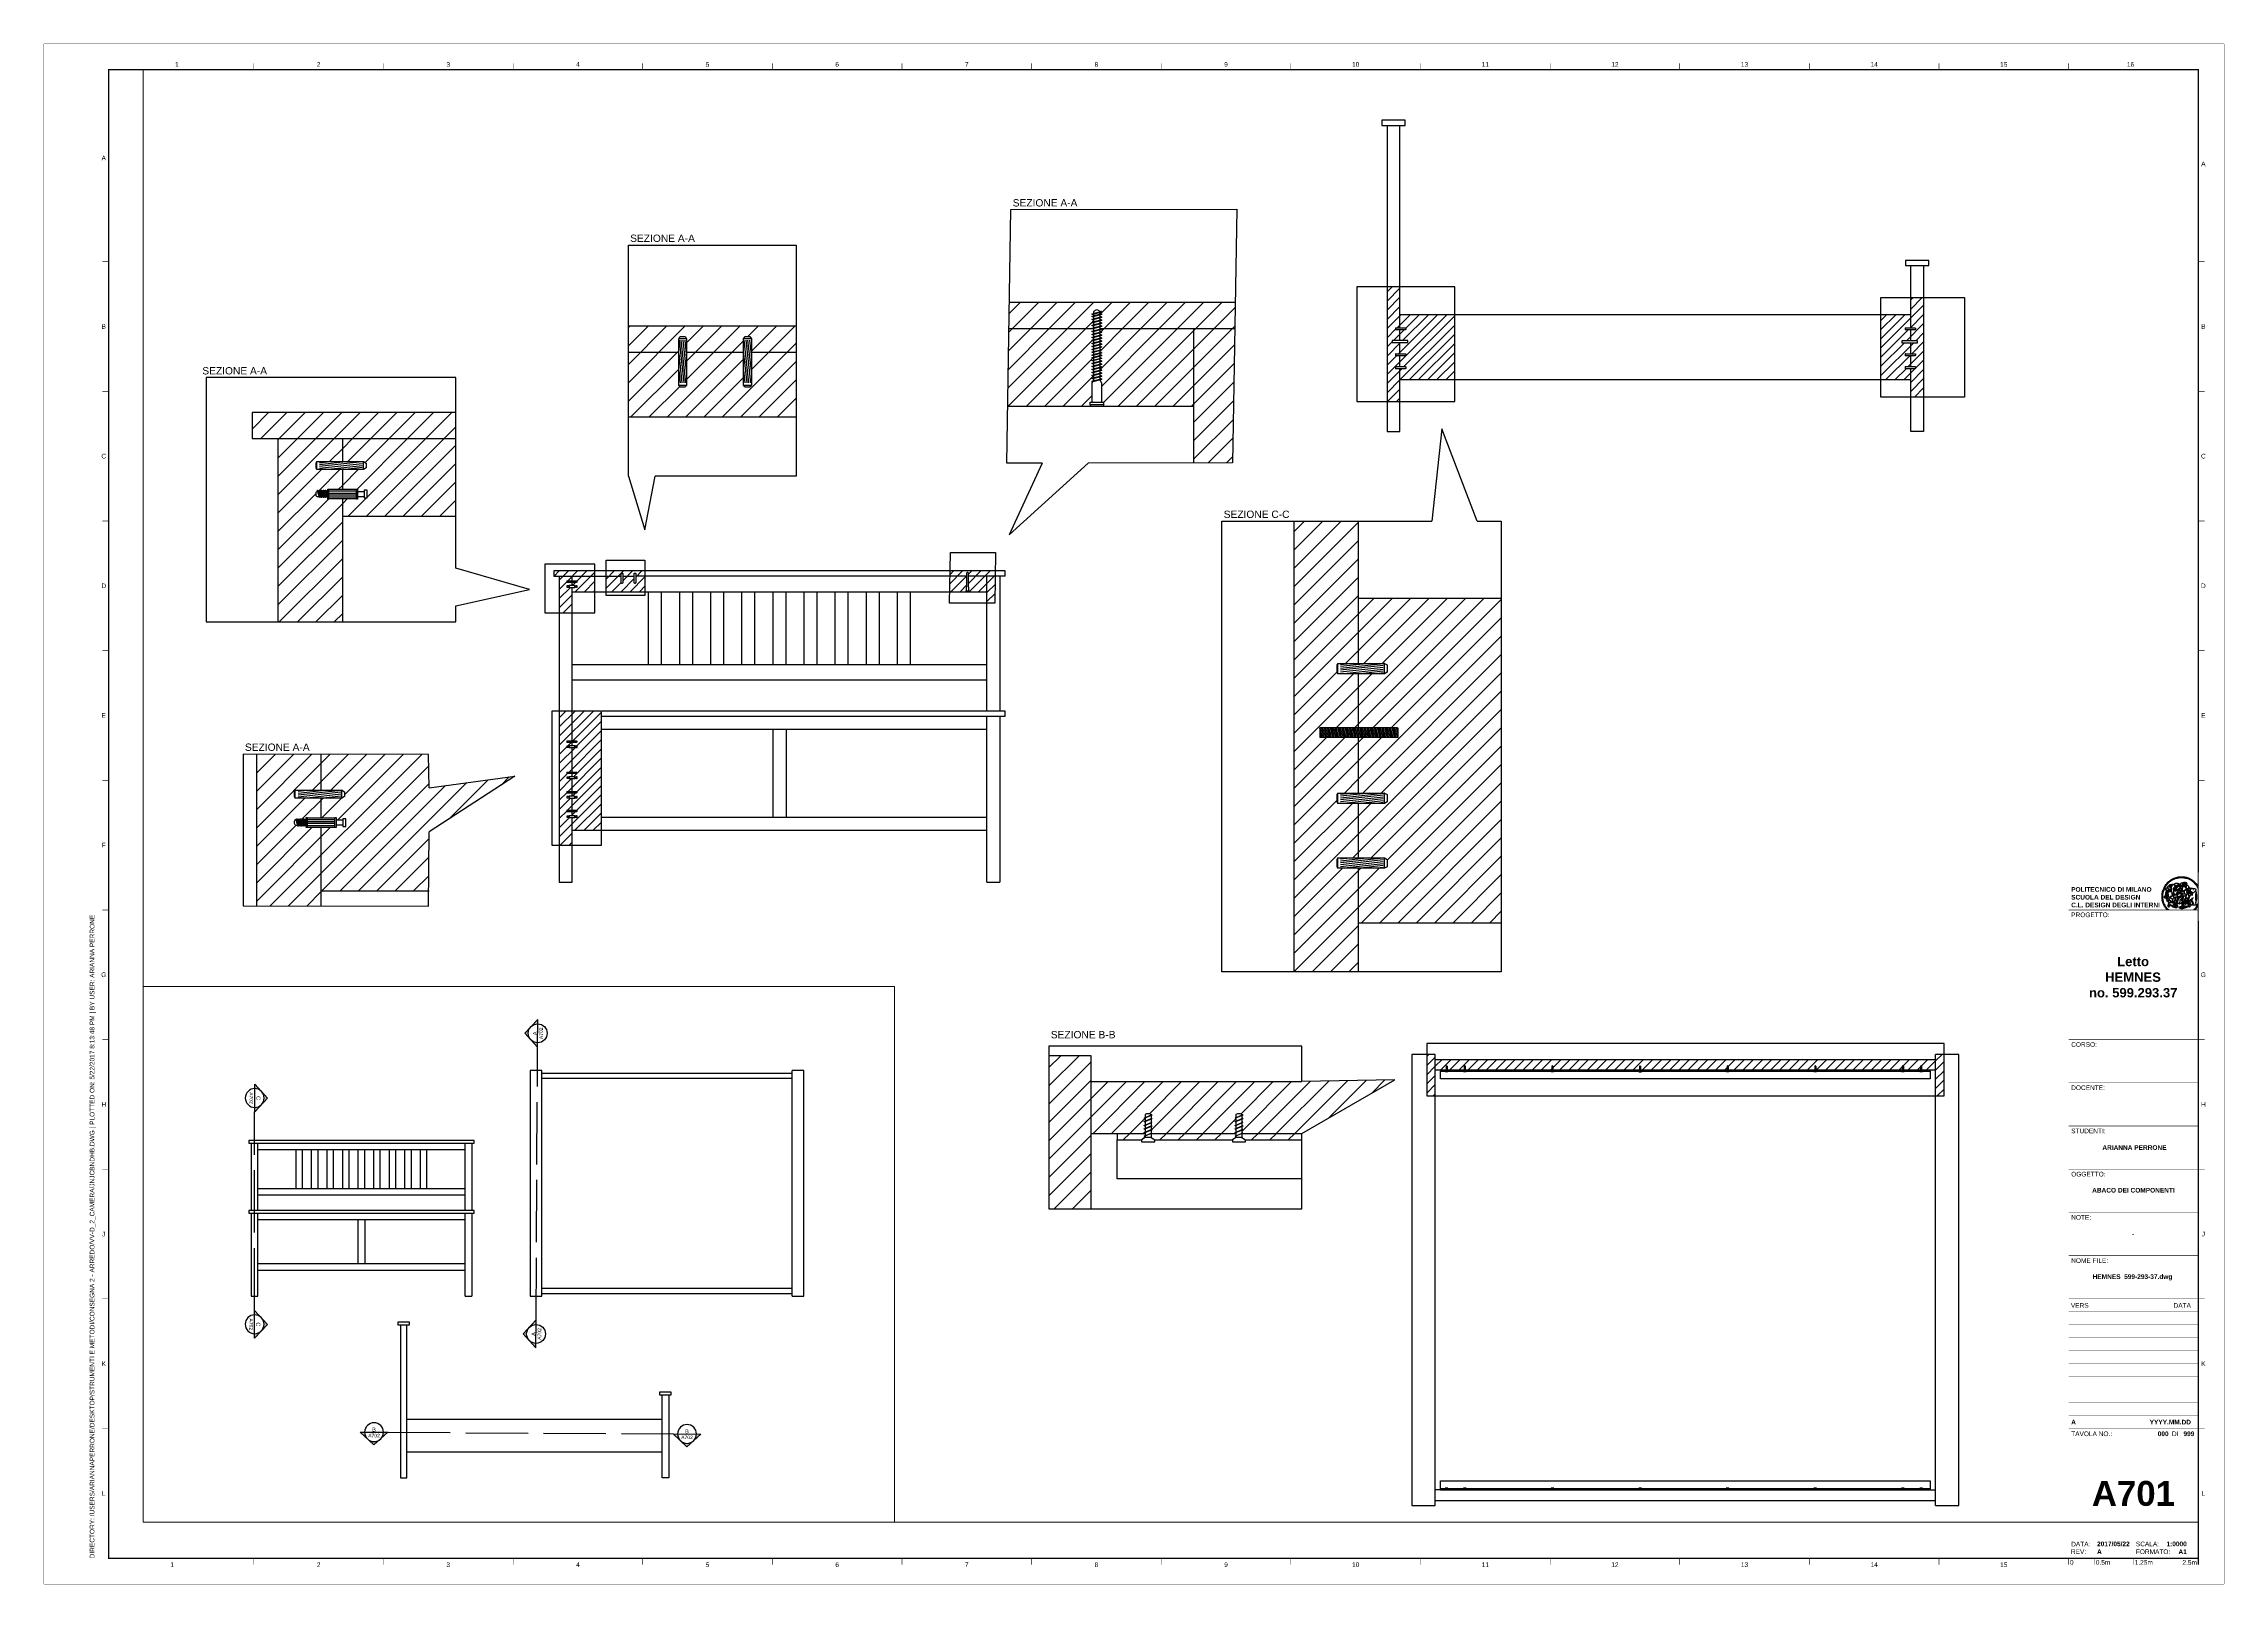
# Paper-space layout 'Layout2' of a CAD drawing. Header units: inches, sheet in millimetres. Extents: x 0 to 841, y 0 to 594.
# The model-space entities are those that its viewports show. They can reach past a viewport. Long polylines and large blocks are cut down to what shows.
import ezdxf
from ezdxf.enums import TextEntityAlignment as Align

# ---------------------------------------------------------------- set-up
doc = ezdxf.new("R2010")
doc.units = ezdxf.units.IN
doc.header["$MEASUREMENT"] = 0
doc.set_wipeout_variables(frame=1)
doc.linetypes.add('ACAD_ISO02W100', pattern=[15, 12, -3])
for name, color, linetype in [('G-ANNO-LOGO', 3, 'Continuous'), ('G-ANNO-TEXT', 3, 'Continuous'), ('G-ANNO-TTLB', 3, 'Continuous')]:
    doc.layers.add(name, color=color, linetype=linetype)
doc.layers.add('G-ANNO-NPLT', color=210, linetype='Continuous', plot=False)
doc.styles.add('ARIAL', font='Arial.ttf')
doc.styles.add('ARIAL-BOLD', font='Arial Bold.ttf')
doc.styles.add('E-ARIAL', font='Arial.ttf')
doc.styles.get("Standard").update_dxf_attribs({"font": 'Arial.ttf'})
pattern_1 = [(45, (-23.602, -580.272), (-3.535534, 3.535534), [])]
pattern_2 = [(45, (211.84, -580.2718), (-1.767767, 1.767767), [])]
pattern_3 = [(45, (211.84, -580.272), (-3.535534, 3.535534), [])]

# ---------------------------------------------------------------- blocks, each defined once
blk = doc.blocks.new('A1_GRID_LAYOUT')
at = {"layer": 'G-ANNO-NPLT', "const_width": 0.18}
for points in [[(841, 594), (0, 594)], [(0, 0), (0, 594)], [(841, 0), (841, 594)], [(841, 0), (0, 0)]]:
    blk.add_lwpolyline(points, dxfattribs=at)
at = {"layer": 'G-ANNO-TTLB', "const_width": 0.5, "flags": 128}
blk.add_lwpolyline([(25, 584), (25, 10), (831, 10), (831, 584)], close=True, dxfattribs=at)
at = {"layer": 'G-ANNO-TTLB', "const_width": 0.18, "flags": 128}
for points in [[(81, 586.5), (81, 584)], [(131, 586.5), (131, 584)], [(181, 586.5), (181, 584)], [(231, 586.5), (231, 584)], [(281, 586.5), (281, 584)], [(331, 586.5), (331, 584)], [(381, 586.5), (381, 584)], [(431, 586.5), (431, 584)], [(481, 586.5), (481, 584)], [(531, 586.5), (531, 584)], [(581, 586.5), (581, 584)], [(631, 586.5), (631, 584)], [(681, 586.5), (681, 584)], [(731, 586.5), (731, 584)], [(781, 586.5), (781, 584)], [(0, 578.5), (0, 576)], [(25, 510), (22.5, 510)], [(833.5, 510), (831, 510)], [(25, 460), (22.5, 460)], [(833.5, 460), (831, 460)], [(25, 410), (22.5, 410)], [(833.5, 410), (831, 410)], [(25, 360), (22.5, 360)], [(833.5, 360), (831, 360)], [(25, 310), (22.5, 310)], [(833.5, 310), (831, 310)], [(25, 260), (22.5, 260)], [(833.5, 260), (831, 260)], [(25, 210), (22.5, 210)], [(833.5, 210), (831, 210)], [(25, 160), (22.5, 160)], [(833.5, 160), (831, 160)], [(25, 110), (22.5, 110)], [(833.5, 110), (831, 110)], [(833.5, 110), (831, 110)], [(25, 60), (22.5, 60)], [(833.5, 60), (831, 60)], [(833.5, 60), (831, 60)], [(81, 10), (81, 7.5)], [(131, 10), (131, 7.5)], [(181, 10), (181, 7.5)], [(231, 10), (231, 7.5)], [(281, 10), (281, 7.5)], [(331, 10), (331, 7.5)], [(381, 10), (381, 7.5)], [(431, 10), (431, 7.5)], [(481, 10), (481, 7.5)], [(531, 10), (531, 7.5)], [(581, 10), (581, 7.5)], [(631, 10), (631, 7.5)], [(681, 10), (681, 7.5)], [(731, 10), (731, 7.5)], [(781, 10), (781, 7.5)]]:
    blk.add_lwpolyline(points, dxfattribs=at)
at = {"layer": 'G-ANNO-TTLB', "const_width": 0.18}
blk.add_lwpolyline([(716.5, 10), (776.5, 10)], dxfattribs=at)
at = {"layer": 'G-ANNO-TEXT', "style": 'ARIAL'}
for s, p in [('1', (51.35, 586.07)), ('2', (106, 586.07)), ('3', (156, 586.07)), ('4', (206, 586.07)), ('5', (256, 586.07)), ('6', (306, 586.07)), ('7', (356, 586.07)), ('8', (406, 586.07)), ('9', (456, 586.07)), ('10', (506, 586.07)), ('11', (556, 586.07)), ('12', (606, 586.07)), ('13', (656, 586.07)), ('14', (706, 586.07)), ('15', (756, 586.07)), ('16', (804.89, 586.07)), ('A', (23.09, 549.98)), ('A', (832.98, 547.71)), ('B', (23.09, 485)), ('B', (832.98, 485)), ('C', (23.09, 435)), ('C', (832.98, 435)), ('D', (23.09, 385)), ('D', (832.98, 385)), ('E', (23.09, 335)), ('E', (832.98, 335)), ('F', (23.09, 285)), ('F', (832.98, 285)), ('G', (23.09, 235)), ('G', (832.98, 235)), ('H', (23.09, 185)), ('H', (832.98, 185)), ('J', (23.09, 135)), ('J', (832.98, 135)), ('K', (23.09, 85)), ('K', (832.98, 85)), ('L', (23.09, 35)), ('L', (832.98, 35)), ('2', (106, 7.51)), ('3', (156, 7.51)), ('6', (306, 7.51)), ('8', (406, 7.51)), ('9', (456, 7.51)), ('10', (506, 7.51)), ('12', (606, 7.51)), ('13', (656, 7.51)), ('1', (49.49, 7.51)), ('4', (206, 7.51)), ('5', (256, 7.51)), ('7', (356, 7.51)), ('11', (556, 7.51)), ('14', (706, 7.51)), ('15', (756, 7.51))]:
    blk.add_text(s, height=1.8, dxfattribs=at).set_placement(p, align=Align.MIDDLE_CENTER)
at = {"layer": 'G-ANNO-TEXT', "insert": (17.7, 9.95), "char_height": 1.8, "attachment_point": 1, "rotation": 90, "style": 'ARIAL'}
blk.add_mtext_dynamic_manual_height_columns('DIRECTORY: /USERS/ARIANNAPERRONE/DESKTOP/STRUMENTI E METODI/CONSEGNA 2 - ARREDO/VV-D_2_CAMERA/JNJCBNDHB.DWG | PLOTTED ON: 5/22/2017 8:13:48 PM | BY USER: ARIANNA PERRONE', width=412.209, gutter_width=9, heights=[0], dxfattribs=at)
blk = doc.blocks.new('logoPolimi')
for p, q in [((-2.37, 0.12), (-2.16, 0.11)), ((-2.37, 0.01), (-2.16, 0.01)), ((-2.36, 0.23), (-2.15, 0.21)), ((-2.35, 0.34), (-2.14, 0.31)), ((-2.33, 0.45), (-2.12, 0.41)), ((-2.3, 0.55), (-2.1, 0.51)), ((-2.28, 0.66), (-2.07, 0.6)), ((-2.24, 0.77), (-2.04, 0.7)), ((-2.2, 0.87), (-2.01, 0.79)), ((-2.16, 0.97), (-1.97, 0.89)), ((-2.11, 1.07), (-1.93, 0.98)), ((-2.06, 1.17), (-1.88, 1.07)), ((-2.01, 1.26), (-1.83, 1.15)), ((-1.94, 1.36), (-1.77, 1.24)), ((-1.88, 1.45), (-1.71, 1.32)), ((-1.84, 0.03), (-1.82, 0.35)), ((-1.81, 1.53), (-1.65, 1.4)), ((-1.74, 1.61), (-1.58, 1.47)), ((-1.73, 0.59), (-1.73, 0.59)), ((-1.73, 0.59), (-1.73, 0.59)), ((-1.66, 1.69), (-1.51, 1.54)), ((-1.65, 0.57), (-1.65, 0.57)), ((-1.59, 1.12), (-1.59, 1.12)), ((-1.58, 1.77), (-1.44, 1.61)), ((-1.51, 0.55), (-1.51, 0.55)), ((-1.51, 0.55), (-1.51, 0.55)), ((-1.49, 1.84), (-1.36, 1.68)), ((-1.41, 1.91), (-1.28, 1.74)), ((-1.32, 1.97), (-1.2, 1.8)), ((-1.31, 0.79), (-1.21, 0.75)), ((-1.21, 0.75), (-1.31, 0.79)), ((-1.21, 0.75), (-1.31, 0.79)), ((-1.22, 2.03), (-1.11, 1.85)), ((-1.21, 0.75), (-1.21, 0.75)), ((-1.21, 0.75), (-1.21, 0.75)), ((-1.19, 0.76), (-1.19, 0.76)), ((-1.19, 0.76), (-1.19, 0.76)), ((-1.17, 0.99), (-1.18, 0.99)), ((-1.18, 0.99), (-1.17, 0.99)), ((-1.16, 0.57), (-1.16, 0.57)), ((-1.16, 0.57), (-1.16, 0.57)), ((-1.13, 2.09), (-1.03, 1.9)), ((-1.1, 0.01), (-0.99, 0.06)), ((-0.99, 0.06), (-1.1, 0.01)), ((-0.99, 0.06), (-1.1, 0.01)), ((-1.03, 2.14), (-0.94, 1.95)), ((-0.99, 0.06), (-0.99, 0.06)), ((-0.99, 0.06), (-0.99, 0.06)), ((-0.97, 0.79), (-0.98, 0.79)), ((-0.89, 0.84), (-0.97, 0.79)), ((-0.97, 0.79), (-0.89, 0.84)), ((-0.96, 1.41), (-0.96, 1.41)), ((-0.96, 1.41), (-0.96, 1.41)), ((-0.93, 2.18), (-0.84, 1.99)), ((-0.89, 0.84), (-0.82, 0.87)), ((-0.82, 0.87), (-0.89, 0.84)), ((-0.89, 0.84), (-0.82, 0.87)), ((-0.88, 0.83), (-0.89, 0.84)), ((-0.85, 1.39), (-0.85, 1.39)), ((-0.85, 1.39), (-0.85, 1.39)), ((-0.84, 0.14), (-0.84, 0.14)), ((-0.83, 2.22), (-0.75, 2.03)), ((-0.77, 1.08), (-0.78, 1.08)), ((-0.78, 1.08), (-0.77, 1.08)), ((-0.61, 1.12), (-0.77, 1.08)), ((-0.77, 1.08), (-0.61, 1.12)), ((-0.77, 1.08), (-0.61, 1.12)), ((-0.75, 1.3), (-0.76, 1.29)), ((-0.76, 1.29), (-0.75, 1.3)), ((-0.72, 2.26), (-0.66, 2.06)), ((-0.65, 0.99), (-0.7, 0.96)), ((-0.69, 0.18), (-0.68, 0.18)), ((-0.66, 0.93), (-0.66, 0.93)), ((-0.66, 0.93), (-0.64, 0.93)), ((-0.66, 0.93), (-0.66, 0.93)), ((-0.66, 0.93), (-0.66, 0.93)), ((-0.63, 1.01), (-0.63, 1.01)), ((-0.63, 1.01), (-0.62, 1.01)), ((-0.63, 0.66), (-0.63, 0.66)), ((-0.61, 2.29), (-0.56, 2.09)), ((-0.6, 1.12), (-0.61, 1.12)), ((-0.61, 1.12), (-0.6, 1.12)), ((-0.61, 1.12), (-0.6, 1.12)), ((-0.61, 0.86), (-0.57, 0.85)), ((-0.57, 0.85), (-0.61, 0.86)), ((-0.61, 0.86), (-0.57, 0.85)), ((-0.53, 1.08), (-0.6, 1.12)), ((-0.6, 1.12), (-0.6, 1.11)), ((-0.6, 1.12), (-0.53, 1.08)), ((-0.57, 0.8), (-0.59, 0.8)), ((-0.57, 0.85), (-0.53, 0.84)), ((-0.57, 0.85), (-0.57, 0.85)), ((-0.57, 0.85), (-0.57, 0.85)), ((-0.57, 0.85), (-0.53, 0.84)), ((-0.56, 0.29), (-0.49, 0.48)), ((-0.56, 0.14), (-0.56, 0.29)), ((-0.5, 0.11), (-0.56, 0.14)), ((-0.53, 0.84), (-0.51, 0.84)), ((-0.53, 0.84), (-0.51, 0.84)), ((-0.53, 0.84), (-0.53, 0.84)), ((-0.51, 2.32), (-0.46, 2.11)), ((-0.51, 0.11), (-0.51, 0.11)), ((-0.51, 0.11), (-0.51, 0.11)), ((-0.34, 0.33), (-0.5, 0.11)), ((-0.49, 0.48), (-0.41, 0.55)), ((-0.42, 0.8), (-0.47, 0.79)), ((-0.42, 0.8), (-0.47, 0.79)), ((-0.47, 0.79), (-0.45, 0.76)), ((-0.47, 0.79), (-0.45, 0.76)), ((-0.45, 1.14), (-0.42, 1.11)), ((-0.42, 1.26), (-0.36, 1.22)), ((-0.41, 0.55), (-0.34, 0.49)), ((-0.4, 2.34), (-0.36, 2.13)), ((-0.4, 1.37), (-0.38, 1.38)), ((-0.39, 1.37), (-0.4, 1.37)), ((-0.35, 1.33), (-0.4, 1.37)), ((-0.39, 1.24), (-0.4, 1.23)), ((-0.38, 1.14), (-0.38, 1.14)), ((-0.34, 0.49), (-0.09, 0.48)), ((-0.16, 0.32), (-0.34, 0.33)), ((-0.14, 0.32), (-0.31, 0.34)), ((-0.29, 2.35), (-0.26, 2.14)), ((-0.28, 1.3), (-0.29, 1.3)), ((-0.28, 1.3), (-0.28, 1.3)), ((-0.18, 2.36), (-0.16, 2.15)), ((-0.16, 1.24), (-0.16, 1.25)), ((-0.16, 1.25), (-0.16, 1.25)), ((-0.16, 0.49), (-0.14, 0.64)), ((-0.06, 0.27), (-0.16, 0.32)), ((-0.1, 0.88), (-0.09, 0.87)), ((-0.08, 1.37), (-0.08, 1.38)), ((-0.08, 1.23), (-0.05, 1.21)), ((-0.05, 1.21), (-0.08, 1.23)), ((-0.08, 1.23), (-0.05, 1.21)), ((-0.07, 2.37), (-0.06, 2.16)), ((-0.03, 0.26), (-0.06, 0.27)), ((-0.05, 1.21), (-0.04, 1.21)), ((-0.04, 1.21), (-0.05, 1.21)), ((-0.04, 1.21), (-0.04, 1.21)), ((-0.04, 1.21), (-0.04, 1.21)), ((-0.04, 0.48), (-0.03, 0.26)), ((0.03, 1.15), (0.03, 1.15)), ((0.03, 0.66), (0.03, 0.67)), ((0.04, 2.37), (0.04, 2.16)), ((0.07, 0.58), (0.07, 0.57)), ((0.1, 1.18), (0.1, 1.18)), ((0.1, 0.84), (0.1, 0.84)), ((0.13, 1.32), (0.17, 1.19)), ((0.15, 2.36), (0.14, 2.16)), ((0.14, 0.71), (0.34, 0.65)), ((0.31, 0.56), (0.17, 0.63)), ((0.26, 2.36), (0.24, 2.15)), ((0.27, 1.61), (0.27, 1.61)), ((0.27, 1.61), (0.27, 1.61)), ((0.27, 1.61), (0.27, 1.61)), ((0.29, 1.29), (0.29, 1.29)), ((0.29, 1.29), (0.29, 1.29)), ((0.29, 1.29), (0.29, 1.29)), ((0.29, 1.29), (0.29, 1.29)), ((0.33, 0.49), (0.34, 0.49)), ((0.33, 0.03), (0.35, 0.03)), ((0.33, 0.03), (0.35, 0.03)), ((0.37, 2.34), (0.34, 2.13)), ((0.34, 0.65), (0.34, 0.64)), ((0.35, 0.03), (0.57, 0.06)), ((0.35, 0.03), (0.57, 0.06)), ((0.35, 0.03), (0.35, 0.03)), ((0.35, 0.03), (0.35, 0.03)), ((0.38, 1.36), (0.37, 1.35)), ((0.38, 0.34), (0.37, 0.34)), ((0.38, 0.34), (0.38, 0.34)), ((0.43, 0.67), (0.39, 0.64)), ((0.48, 2.32), (0.44, 2.12)), ((0.49, 1.05), (0.51, 1.13)), ((0.51, 1.13), (0.49, 1.05)), ((0.49, 1.05), (0.51, 1.13)), ((0.51, 1.31), (0.5, 1.29)), ((0.51, 1.13), (0.52, 1.23)), ((0.52, 1.23), (0.51, 1.23)), ((0.51, 1.23), (0.52, 1.23)), ((0.52, 1.23), (0.51, 1.13)), ((0.51, 1.13), (0.52, 1.23)), ((0.52, 1.24), (0.6, 1.37)), ((0.52, 1.23), (0.6, 1.36)), ((0.6, 1.36), (0.52, 1.23)), ((0.52, 1.23), (0.52, 1.23)), ((0.52, 1.23), (0.52, 1.24)), ((0.52, 1.23), (0.52, 1.23)), ((0.55, 1.07), (0.53, 1.06)), ((0.53, 1.04), (0.53, 1.06)), ((0.53, 1.05), (0.53, 1.04)), ((0.59, 2.3), (0.54, 2.09)), ((0.54, 0.3), (0.63, 0.32)), ((0.54, -0.08), (0.61, 0.06)), ((0.61, 0.06), (0.54, -0.08)), ((0.54, -0.08), (0.61, 0.06)), ((0.56, 0.19), (0.59, 0.21)), ((0.57, 1.07), (0.57, 1.07)), ((0.57, 1.07), (0.57, 1.07)), ((0.57, 1.07), (0.57, 1.07)), ((0.57, 1.07), (0.57, 1.07)), ((0.57, 1.07), (0.57, 1.07)), ((0.57, 1.07), (0.57, 1.07)), ((0.57, 1.07), (0.57, 1.07)), ((0.58, 0.3), (0.59, 0.29)), ((0.59, 0.78), (0.59, 0.79)), ((0.59, 0.79), (0.59, 0.79)), ((0.59, 0.79), (0.59, 0.79)), ((0.59, 0.79), (0.59, 0.78)), ((0.61, 0.06), (0.6, 0.07)), ((0.6, 0.07), (0.61, 0.06)), ((0.61, 0.06), (0.61, 0.07)), ((0.62, 0.21), (0.65, 0.22)), ((0.69, 2.27), (0.63, 2.07)), ((0.64, 1.37), (0.65, 1.37)), ((0.69, 0.86), (0.68, 0.86)), ((0.68, 0.86), (0.69, 0.86)), ((0.68, 0.76), (0.68, 0.76)), ((0.8, 2.23), (0.73, 2.03)), ((0.76, 0.26), (0.76, 0.26)), ((0.9, 2.19), (0.82, 2)), ((0.82, 0.35), (0.84, 0.36)), ((0.82, 0.35), (0.82, 0.35)), ((0.84, 0.36), (0.84, 0.37)), ((0.85, 0.34), (1.05, 0.35)), ((1, 2.15), (0.91, 1.96)), ((0.93, 1.05), (0.93, 1.05)), ((0.93, 1.05), (0.93, 1.05)), ((0.93, 1.05), (0.93, 1.04)), ((0.93, 1.05), (0.93, 1.05)), ((0.97, 0.66), (0.96, 0.66)), ((1.01, 0.97), (0.98, 0.96)), ((1.1, 2.1), (1, 1.91)), ((1.2, 2.04), (1.09, 1.86)), ((1.17, 0.96), (1.17, 0.95)), ((1.17, 0.95), (1.17, 0.95)), ((1.29, 1.99), (1.18, 1.81)), ((1.38, 1.92), (1.26, 1.75)), ((1.34, 0.37), (1.26, 0.04)), ((1.27, 0.37), (1.27, 0.38)), ((1.28, 0.95), (1.28, 0.95)), ((1.47, 1.86), (1.34, 1.69)), ((1.37, 0.73), (1.46, 0.81)), ((1.41, 0.4), (1.41, 0.41)), ((1.56, 1.79), (1.42, 1.63)), ((1.64, 1.71), (1.49, 1.56)), ((1.49, 0.9), (1.57, 0.92)), ((1.72, 1.63), (1.56, 1.49)), ((1.67, 0.6), (1.57, 0.53)), ((1.79, 1.55), (1.63, 1.41)), ((1.86, 1.47), (1.7, 1.34)), ((1.93, 1.38), (1.76, 1.26)), ((1.99, 1.29), (1.81, 1.17)), ((2.05, 1.19), (1.87, 1.09)), ((2.1, 1.1), (1.92, 1)), ((2.15, 1), (1.96, 0.91)), ((2.19, 0.9), (2, 0.82)), ((2.23, 0.79), (2.04, 0.72)), ((2.27, 0.69), (2.07, 0.63)), ((2.3, 0.58), (2.09, 0.53)), ((2.32, 0.47), (2.12, 0.43)), ((2.34, 0.37), (2.13, 0.33)), ((2.36, 0.26), (2.15, 0.23)), ((2.37, 0.15), (2.16, 0.13)), ((2.37, 0.04), (2.16, 0.03)), ((-2.37, -0.1), (-2.16, -0.09)), ((-2.36, -0.21), (-2.15, -0.19)), ((-2.35, -0.32), (-2.14, -0.29)), ((-2.33, -0.43), (-2.12, -0.39)), ((-2.31, -0.54), (-2.1, -0.49)), ((-2.28, -0.65), (-2.08, -0.59)), ((-2.25, -0.75), (-2.05, -0.69)), ((-2.21, -0.86), (-2.02, -0.78)), ((-2.17, -0.96), (-1.98, -0.87)), ((-2.12, -1.06), (-1.93, -0.96)), ((-2.07, -1.16), (-1.89, -1.05)), ((-2.04, -0.15), (-1.97, -0.2)), ((-2.01, -1.25), (-1.84, -1.14)), ((-1.95, -1.34), (-1.78, -1.22)), ((-1.89, -1.43), (-1.72, -1.31)), ((-1.82, -1.52), (-1.66, -1.38)), ((-1.75, -1.6), (-1.59, -1.46)), ((-1.67, -1.68), (-1.52, -1.53)), ((-1.58, -0.12), (-1.6, -0.18)), ((-1.6, -0.18), (-1.58, -0.28)), ((-1.57, -0.54), (-1.59, -0.54)), ((-1.59, -0.54), (-1.59, -0.54)), ((-1.59, -1.76), (-1.45, -1.6)), ((-1.56, -0.32), (-1.56, -0.31)), ((-1.56, -0.31), (-1.56, -0.31)), ((-1.53, -0.65), (-1.53, -0.65)), ((-1.53, -0.65), (-1.53, -0.65)), ((-1.51, -1.83), (-1.37, -1.67)), ((-1.48, -0.86), (-1.48, -0.85)), ((-1.42, -0.37), (-1.42, -0.37)), ((-1.42, -1.9), (-1.29, -1.73)), ((-1.38, -0.46), (-1.38, -0.46)), ((-1.33, -1.96), (-1.21, -1.79)), ((-1.31, -0.24), (-1.31, -0.23)), ((-1.31, -0.23), (-1.31, -0.24)), ((-1.24, -2.02), (-1.13, -1.84)), ((-1.23, -0.19), (-1.23, -0.19)), ((-1.23, -0.19), (-1.23, -0.19)), ((-1.23, -0.19), (-1.23, -0.19)), ((-1.23, -0.19), (-1.23, -0.19)), ((-1.14, -2.08), (-1.04, -1.89)), ((-1.04, -2.13), (-0.95, -1.94)), ((-1.01, -0.39), (-1.02, -0.39)), ((-1.02, -0.39), (-1.01, -0.39)), ((-1.02, -0.7), (-1.02, -0.7)), ((-1.02, -0.7), (-1.02, -0.7)), ((-1.02, -0.7), (-1.02, -0.7)), ((-0.94, -2.18), (-0.86, -1.98)), ((-0.84, -2.22), (-0.77, -2.02)), ((-0.79, -0.51), (-0.83, -0.58)), ((-0.83, -0.58), (-0.79, -0.51)), ((-0.83, -0.58), (-0.79, -0.51)), ((-0.78, -1.05), (-0.83, -0.94)), ((-0.83, -0.94), (-0.78, -1.05)), ((-0.83, -0.94), (-0.83, -0.94)), ((-0.83, -0.94), (-0.78, -1.05)), ((-0.82, -1.23), (-0.82, -1.23)), ((-0.82, -1.23), (-0.77, -1.23)), ((-0.77, -1.23), (-0.82, -1.23)), ((-0.82, -1.23), (-0.82, -1.23)), ((-0.77, -1.23), (-0.82, -1.23)), ((-0.75, -0.96), (-0.8, -0.89)), ((-0.8, -0.89), (-0.79, -0.92)), ((-0.79, -0.92), (-0.8, -0.89)), ((-0.8, -0.89), (-0.75, -0.96)), ((-0.79, -0.92), (-0.8, -0.89)), ((-0.8, -0.89), (-0.8, -0.89)), ((-0.8, -0.89), (-0.75, -0.96)), ((-0.79, -0.92), (-0.78, -0.95)), ((-0.78, -0.95), (-0.79, -0.92)), ((-0.78, -0.95), (-0.79, -0.92)), ((-0.77, -0.49), (-0.78, -0.48)), ((-0.78, -0.48), (-0.77, -0.49)), ((-0.78, -0.95), (-0.76, -1)), ((-0.76, -1), (-0.78, -0.95)), ((-0.76, -1), (-0.78, -0.95)), ((-0.71, -0.89), (-0.75, -0.87)), ((-0.75, -0.87), (-0.71, -0.89)), ((-0.75, -0.87), (-0.71, -0.89)), ((-0.72, -1.01), (-0.75, -0.96)), ((-0.75, -0.96), (-0.72, -1.01)), ((-0.75, -0.96), (-0.72, -1.01)), ((-0.74, -2.25), (-0.67, -2.05)), ((-0.64, -0.93), (-0.71, -0.89)), ((-0.71, -0.89), (-0.64, -0.93)), ((-0.71, -0.89), (-0.64, -0.93)), ((-0.66, -0.53), (-0.66, -0.53)), ((-0.66, -0.53), (-0.66, -0.53)), ((-0.66, -0.53), (-0.66, -0.53)), ((-0.63, -2.29), (-0.57, -2.08)), ((-0.52, -2.31), (-0.48, -2.11)), ((-0.39, -0.81), (-0.51, -0.69)), ((-0.51, -1.04), (-0.5, -1.04)), ((-0.48, -0.42), (-0.48, -0.42)), ((-0.48, -0.42), (-0.48, -0.42)), ((-0.48, -0.42), (-0.48, -0.42)), ((-0.42, -2.33), (-0.38, -2.13)), ((-0.41, -0.51), (-0.41, -0.51)), ((-0.38, -0.05), (-0.39, -0.12)), ((-0.39, -0.12), (-0.37, -0.1)), ((-0.35, -0.14), (-0.37, -0.08)), ((-0.37, -0.09), (-0.37, -0.09)), ((-0.33, -0.12), (-0.35, -0.14)), ((-0.32, -0.14), (-0.35, -0.14)), ((-0.35, -0.18), (-0.34, -0.22)), ((-0.34, -0.08), (-0.29, -0.16)), ((-0.34, -0.22), (-0.34, -0.22)), ((-0.27, -0.17), (-0.32, -0.14)), ((-0.31, -2.35), (-0.28, -2.14)), ((-0.25, -0.91), (-0.26, -0.9)), ((-0.26, -1.29), (0.1, -1.2)), ((0.1, -1.2), (-0.26, -1.29)), ((0.08, -1.4), (-0.26, -1.29)), ((-0.26, -1.29), (0.08, -1.4)), ((-0.26, -1.38), (-0.26, -1.29)), ((-0.26, -1.29), (-0.26, -1.29)), ((-0.26, -1.29), (-0.26, -1.38)), ((-0.26, -1.29), (0.08, -1.4)), ((-0.26, -1.29), (-0.26, -1.29)), ((0.08, -1.49), (-0.26, -1.38)), ((-0.26, -1.38), (0.09, -1.49)), ((-0.2, -2.36), (-0.18, -2.15)), ((-0.14, -0.15), (-0.16, -0.13)), ((-0.11, -0.04), (-0.12, -0.05)), ((-0.09, -2.37), (-0.08, -2.16)), ((-0.04, -0.41), (-0.01, -0.44)), ((-0.01, -0.44), (-0.04, -0.41)), ((-0.04, -0.41), (-0.01, -0.44)), ((0.03, -2.37), (0.02, -2.16)), ((0.07, -0.84), (0.07, -0.84)), ((0.07, -0.84), (0.07, -0.84)), ((0.1, -1.2), (0.08, -1.32)), ((0.08, -1.32), (0.13, -1.2)), ((0.08, -1.4), (0.72, -1.22)), ((0.72, -1.22), (0.08, -1.4)), ((0.08, -1.4), (0.72, -1.22)), ((0.72, -1.31), (0.08, -1.49)), ((0.08, -1.44), (0.08, -1.4)), ((0.08, -1.4), (0.08, -1.44)), ((0.08, -1.4), (0.08, -1.49)), ((0.08, -1.49), (0.08, -1.44)), ((0.08, -1.44), (0.08, -1.44)), ((0.08, -1.44), (0.08, -1.45)), ((0.08, -1.45), (0.08, -1.46)), ((0.08, -1.46), (0.08, -1.49)), ((0.1, -1.01), (0.09, -0.86)), ((0.1, -1.01), (0.09, -0.86)), ((0.09, -1.49), (0.72, -1.31)), ((0.1, -1.2), (0.12, -1.04)), ((0.12, -1.04), (0.1, -1.2)), ((0.13, -1.2), (0.1, -1.2)), ((0.1, -1.2), (0.13, -1.2)), ((0.13, -1.2), (0.1, -1.2)), ((0.1, -1.2), (0.1, -1.2)), ((0.11, -0.44), (0.11, -0.44)), ((0.11, -0.44), (0.11, -0.44)), ((0.12, -0.21), (0.12, -0.21)), ((0.12, -0.21), (0.12, -0.21)), ((0.12, -0.21), (0.12, -0.21)), ((0.12, -0.21), (0.12, -0.21)), ((0.12, -0.21), (0.12, -0.21)), ((0.12, -0.21), (0.12, -0.21)), ((0.12, -0.21), (0.12, -0.21)), ((0.12, -0.21), (0.12, -0.21)), ((0.12, -0.21), (0.12, -0.21)), ((0.12, -0.21), (0.12, -0.21)), ((0.12, -0.21), (0.12, -0.21)), ((0.12, -0.21), (0.12, -0.21)), ((0.12, -0.21), (0.12, -0.21)), ((0.12, -0.56), (0.14, -0.53)), ((0.14, -0.53), (0.12, -0.56)), ((0.12, -0.56), (0.14, -0.53)), ((0.12, -1.04), (0.12, -1.04)), ((0.12, -1.04), (0.12, -1.04)), ((0.12, -1.04), (0.12, -1.04)), ((0.14, -2.37), (0.12, -2.16)), ((0.21, -0.99), (0.13, -1.2)), ((0.13, -1.2), (0.21, -0.99)), ((0.36, -1.14), (0.13, -1.2)), ((0.13, -1.2), (0.26, -1.17)), ((0.14, -0.53), (0.16, -0.49)), ((0.16, -0.49), (0.14, -0.53)), ((0.14, -0.53), (0.16, -0.49)), ((0.16, -0.49), (0.16, -0.49)), ((0.16, -0.49), (0.16, -0.49)), ((0.28, -1.19), (0.21, -0.99)), ((0.21, -0.99), (0.31, -1.27)), ((0.25, -2.36), (0.22, -2.15)), ((0.24, -0.17), (0.24, -0.16)), ((0.24, -0.16), (0.24, -0.17)), ((0.25, -0.84), (0.25, -0.88)), ((0.25, -0.88), (0.25, -0.84)), ((0.25, -0.88), (0.25, -0.84)), ((0.25, -0.88), (0.29, -1.17)), ((0.26, -0.88), (0.25, -0.88)), ((0.31, -1.27), (0.25, -0.88)), ((0.26, -1.17), (0.28, -1.16)), ((0.28, -1.16), (0.36, -1.14)), ((0.29, -1.17), (0.28, -1.19)), ((0.35, -2.34), (0.32, -2.14)), ((0.36, -1.14), (0.72, -1.22)), ((0.72, -1.22), (0.36, -1.14)), ((0.46, -2.32), (0.42, -2.12)), ((0.49, -0.31), (0.49, -0.31)), ((0.49, -0.31), (0.49, -0.31)), ((0.5, -0.27), (0.5, -0.27)), ((0.51, -0.27), (0.51, -0.27)), ((0.57, -2.3), (0.52, -2.1)), ((0.68, -2.27), (0.62, -2.07)), ((0.78, -2.24), (0.71, -2.04)), ((0.72, -0.81), (0.75, -0.89)), ((0.72, -1.22), (0.72, -1.31)), ((0.72, -1.31), (0.72, -1.22)), ((0.74, -0.23), (0.74, -0.23)), ((0.74, -0.23), (0.75, -0.24)), ((0.75, -0.23), (0.75, -0.23)), ((0.89, -2.2), (0.81, -2)), ((0.86, -0.25), (0.82, -0.34)), ((0.87, -0.22), (0.86, -0.23)), ((0.87, -0.22), (0.86, -0.25)), ((0.99, -2.15), (0.9, -1.96)), ((0.96, -0.58), (0.96, -0.57)), ((1.09, -2.11), (0.99, -1.92)), ((1.05, -1.05), (1.04, -1.05)), ((1.19, -2.05), (1.08, -1.87)), ((1.28, -2), (1.17, -1.82)), ((1.37, -1.93), (1.25, -1.76)), ((1.31, -0.27), (1.3, -0.26)), ((1.3, -0.26), (1.3, -0.26)), ((1.3, -0.26), (1.3, -0.26)), ((1.3, -0.26), (1.31, -0.27)), ((1.3, -0.26), (1.3, -0.26)), ((1.46, -1.87), (1.33, -1.7)), ((1.54, -1.8), (1.41, -1.64)), ((1.63, -1.72), (1.48, -1.57)), ((1.71, -1.65), (1.55, -1.5)), ((1.78, -1.57), (1.62, -1.43)), ((1.85, -1.48), (1.69, -1.35)), ((1.92, -1.39), (1.75, -1.27)), ((1.98, -1.3), (1.81, -1.19)), ((2.04, -1.21), (1.86, -1.1)), ((2.09, -1.11), (1.91, -1.01)), ((2.14, -1.01), (1.95, -0.92)), ((2.19, -0.91), (1.99, -0.83)), ((2.23, -0.81), (2.03, -0.74)), ((2.26, -0.7), (2.06, -0.64)), ((2.29, -0.6), (2.09, -0.55)), ((2.32, -0.49), (2.11, -0.45)), ((2.34, -0.38), (2.13, -0.35)), ((2.35, -0.27), (2.15, -0.25)), ((2.37, -0.08), (2.16, -0.07)), ((2.36, -0.16), (2.16, -0.15))]:
    blk.add_line(p, q)
for points in [[(-1.9, 0.12), (-1.94, 0.02), (-2.05, -0.09), (-2.05, -0.09)], [(-1.86, 0.38), (-1.86, 0.38), (-1.87, 0.19), (-1.9, 0.12)], [(-1.76, 0.6), (-1.76, 0.6), (-1.84, 0.57), (-1.86, 0.38)], [(-1.86, -0.04), (-1.84, 0.02), (-1.84, 0.03), (-1.84, 0.03)], [(-1.82, 0.78), (-1.83, 0.8), (-1.85, 0.86), (-1.83, 0.88)], [(-1.82, 0.78), (-1.83, 0.8), (-1.85, 0.86), (-1.83, 0.88)], [(-1.83, 0.88), (-1.81, 0.9), (-1.76, 0.96), (-1.76, 0.96)], [(-1.83, 0.88), (-1.81, 0.9), (-1.76, 0.96), (-1.76, 0.96)], [(-1.76, 0.6), (-1.83, 0.7), (-1.78, 0.74), (-1.78, 0.74)], [(-1.78, 0.74), (-1.79, 0.74), (-1.83, 0.7), (-1.76, 0.6)], [(-1.78, 0.74), (-1.8, 0.76), (-1.81, 0.78), (-1.82, 0.78)], [(-1.78, 0.74), (-1.8, 0.76), (-1.81, 0.78), (-1.82, 0.78)], [(-1.82, 0.35), (-1.81, 0.5), (-1.73, 0.59), (-1.73, 0.59)], [(-1.82, -0.19), (-1.73, -0.07), (-1.75, 0.14), (-1.75, 0.3)], [(-1.75, 0.33), (-1.75, 0.17), (-1.73, -0.05), (-1.8, -0.17)], [(-1.78, 0.74), (-1.75, 0.72), (-1.72, 0.69), (-1.68, 0.7)], [(-1.68, 0.7), (-1.72, 0.69), (-1.75, 0.72), (-1.78, 0.74)], [(-1.68, 0.7), (-1.72, 0.69), (-1.75, 0.72), (-1.78, 0.74)], [(-1.78, 0.74), (-1.78, 0.74), (-1.78, 0.74), (-1.78, 0.74)], [(-1.76, 0.96), (-1.68, 1.1), (-1.59, 1.12), (-1.59, 1.12)], [(-1.76, 0.96), (-1.68, 1.1), (-1.6, 1.12), (-1.6, 1.12)], [(-1.73, 0.59), (-1.74, 0.59), (-1.75, 0.6), (-1.76, 0.6)], [(-1.73, 0.59), (-1.74, 0.59), (-1.75, 0.6), (-1.76, 0.6)], [(-1.75, 0.3), (-1.76, 0.47), (-1.65, 0.57), (-1.65, 0.57)], [(-1.65, 0.57), (-1.65, 0.57), (-1.76, 0.5), (-1.75, 0.33)], [(-1.65, 0.57), (-1.68, 0.58), (-1.7, 0.58), (-1.73, 0.59)], [(-1.65, 0.57), (-1.68, 0.58), (-1.7, 0.58), (-1.73, 0.59)], [(-1.5, 0.71), (-1.53, 0.74), (-1.61, 0.71), (-1.68, 0.7)], [(-1.68, 0.7), (-1.61, 0.71), (-1.53, 0.73), (-1.5, 0.71)], [(-1.5, 0.71), (-1.53, 0.73), (-1.61, 0.71), (-1.68, 0.7)], [(-1.51, 0.55), (-1.56, 0.56), (-1.61, 0.56), (-1.65, 0.57)], [(-1.65, 0.57), (-1.61, 0.56), (-1.56, 0.56), (-1.51, 0.55)], [(-1.51, 0.55), (-1.56, 0.56), (-1.61, 0.56), (-1.65, 0.57)], [(-1.59, 1.12), (-1.6, 1.06), (-1.61, 0.99), (-1.61, 0.97)], [(-1.61, 0.97), (-1.61, 0.99), (-1.6, 1.06), (-1.59, 1.12)], [(-1.61, 0.97), (-1.61, 0.99), (-1.6, 1.06), (-1.59, 1.12)], [(-1.61, 0.97), (-1.61, 0.95), (-1.56, 0.88), (-1.54, 0.87)], [(-1.54, 0.87), (-1.56, 0.88), (-1.61, 0.95), (-1.61, 0.97)], [(-1.54, 0.87), (-1.56, 0.88), (-1.61, 0.96), (-1.61, 0.97)], [(-1.59, 1.12), (-1.59, 1.13), (-1.59, 1.15), (-1.58, 1.16)], [(-1.59, 1.12), (-1.59, 1.13), (-1.59, 1.15), (-1.58, 1.16)], [(-1.58, 1.16), (-1.57, 1.21), (-1.52, 1.23), (-1.49, 1.25)], [(-1.58, 1.16), (-1.57, 1.21), (-1.52, 1.23), (-1.49, 1.25)], [(-1.58, 0.36), (-1.58, 0.48), (-1.51, 0.55), (-1.51, 0.55)], [(-1.51, 0.55), (-1.51, 0.55), (-1.58, 0.48), (-1.58, 0.36)], [(-1.51, 0.55), (-1.51, 0.55), (-1.58, 0.48), (-1.58, 0.36)], [(-1.55, 0.04), (-1.55, 0.08), (-1.58, 0.25), (-1.58, 0.36)], [(-1.58, 0.36), (-1.58, 0.25), (-1.55, 0.08), (-1.55, 0.04)], [(-1.58, 0.36), (-1.58, 0.25), (-1.55, 0.08), (-1.55, 0.04)], [(-1.58, -0.12), (-1.57, -0.06), (-1.55, 0.02), (-1.55, 0.04)], [(-1.55, 0.04), (-1.55, 0.02), (-1.57, -0.06), (-1.58, -0.12)], [(-1.55, 0.04), (-1.55, 0.02), (-1.56, -0.04), (-1.57, -0.1)], [(-1.54, 0.87), (-1.52, 0.85), (-1.47, 0.83), (-1.44, 0.83)], [(-1.44, 0.83), (-1.47, 0.83), (-1.52, 0.85), (-1.54, 0.87)], [(-1.45, 0.83), (-1.47, 0.83), (-1.52, 0.85), (-1.54, 0.87)], [(-1.51, 0.55), (-1.33, 0.54), (-1.16, 0.57), (-1.16, 0.57)], [(-1.16, 0.57), (-1.16, 0.57), (-1.33, 0.54), (-1.51, 0.55)], [(-1.16, 0.57), (-1.16, 0.57), (-1.33, 0.54), (-1.51, 0.55)], [(-1.5, 0.71), (-1.46, 0.68), (-1.4, 0.62), (-1.33, 0.66)], [(-1.33, 0.66), (-1.4, 0.62), (-1.46, 0.68), (-1.5, 0.71)], [(-1.33, 0.66), (-1.4, 0.62), (-1.46, 0.68), (-1.5, 0.71)], [(-1.49, 1.25), (-1.46, 1.26), (-1.42, 1.33), (-1.39, 1.36)], [(-1.49, 1.25), (-1.46, 1.27), (-1.43, 1.34), (-1.39, 1.36)], [(-1.31, 0.79), (-1.33, 0.79), (-1.42, 0.83), (-1.45, 0.83)], [(-1.44, 0.83), (-1.42, 0.83), (-1.33, 0.79), (-1.31, 0.79)], [(-1.31, 0.79), (-1.33, 0.79), (-1.42, 0.83), (-1.44, 0.83)], [(-1.35, 1.1), (-1.4, 1.17), (-1.36, 1.23), (-1.29, 1.31)], [(-1.29, 1.31), (-1.36, 1.23), (-1.4, 1.17), (-1.35, 1.1)], [(-1.35, 1.1), (-1.4, 1.17), (-1.36, 1.23), (-1.29, 1.31)], [(-1.39, 1.36), (-1.35, 1.38), (-1.26, 1.4), (-1.19, 1.41)], [(-1.39, 1.36), (-1.35, 1.38), (-1.26, 1.4), (-1.19, 1.41)], [(-1.18, 0.99), (-1.24, 0.97), (-1.3, 1.03), (-1.35, 1.1)], [(-1.35, 1.1), (-1.3, 1.03), (-1.24, 0.97), (-1.18, 0.99)], [(-1.18, 1), (-1.24, 0.97), (-1.3, 1.03), (-1.35, 1.1)], [(-1.33, 0.66), (-1.28, 0.7), (-1.23, 0.73), (-1.21, 0.75)], [(-1.21, 0.75), (-1.23, 0.73), (-1.28, 0.7), (-1.33, 0.66)], [(-1.21, 0.75), (-1.23, 0.73), (-1.28, 0.7), (-1.33, 0.66)], [(-1.29, 1.31), (-1.22, 1.39), (-1.01, 1.41), (-0.96, 1.41)], [(-0.96, 1.41), (-1.01, 1.41), (-1.22, 1.39), (-1.29, 1.31)], [(-1.29, 1.31), (-1.22, 1.39), (-1.01, 1.41), (-0.96, 1.41)], [(-1.24, -0.02), (-1.21, -0.01), (-1.1, 0.01), (-1.1, 0.01)], [(-1.1, 0.01), (-1.1, 0.01), (-1.21, -0.01), (-1.24, -0.02)], [(-1.1, 0.01), (-1.1, 0.01), (-1.21, -0.01), (-1.24, -0.02)], [(-1.21, 0.75), (-1.2, 0.75), (-1.19, 0.76), (-1.19, 0.76)], [(-1.19, 0.76), (-1.19, 0.76), (-1.2, 0.75), (-1.21, 0.75)], [(-1.19, 0.76), (-1.19, 0.76), (-1.2, 0.76), (-1.21, 0.75)], [(-1.19, 1.41), (-1.11, 1.43), (-0.97, 1.41), (-0.97, 1.41)], [(-1.19, 1.41), (-1.12, 1.43), (-0.98, 1.41), (-0.98, 1.41)], [(-1.19, 0.76), (-1.19, 0.77), (-1.18, 0.78), (-1.18, 0.79)], [(-1.18, 0.79), (-1.18, 0.78), (-1.19, 0.77), (-1.19, 0.76)], [(-1.19, 0.76), (-1.19, 0.77), (-1.19, 0.78), (-1.18, 0.79)], [(-1.18, 0.68), (-1.18, 0.68), (-1.19, 0.71), (-1.19, 0.76)], [(-1.19, 0.76), (-1.19, 0.71), (-1.18, 0.68), (-1.18, 0.68)], [(-1.18, 0.68), (-1.18, 0.68), (-1.19, 0.71), (-1.19, 0.76)], [(-1.18, 0.97), (-1.18, 0.97), (-1.18, 0.98), (-1.17, 0.99)], [(-1.17, 0.99), (-1.18, 0.98), (-1.18, 0.97), (-1.18, 0.97)], [(-1.18, 0.97), (-1.18, 0.97), (-1.18, 0.98), (-1.17, 0.99)], [(-1.18, 0.79), (-1.17, 0.86), (-1.18, 0.95), (-1.18, 0.97)], [(-1.18, 0.97), (-1.18, 0.95), (-1.17, 0.86), (-1.18, 0.79)], [(-1.18, 0.79), (-1.17, 0.86), (-1.18, 0.95), (-1.18, 0.97)], [(-1.16, 0.57), (-1.17, 0.6), (-1.18, 0.64), (-1.18, 0.68)], [(-1.18, 0.68), (-1.18, 0.64), (-1.17, 0.6), (-1.16, 0.57)], [(-1.16, 0.57), (-1.17, 0.6), (-1.18, 0.64), (-1.18, 0.68)], [(-1.17, 0.99), (-1.17, 1.03), (-1.16, 1.09), (-1.14, 1.13)], [(-1.09, 0.42), (-1.1, 0.44), (-1.14, 0.48), (-1.16, 0.57)], [(-1.16, 0.57), (-1.14, 0.48), (-1.1, 0.44), (-1.09, 0.42)], [(-1.09, 0.42), (-1.1, 0.44), (-1.14, 0.48), (-1.16, 0.57)], [(-1.14, 1.13), (-1.12, 1.18), (-1.05, 1.31), (-1.05, 1.31)], [(-1.12, 0.46), (-1.12, 0.46), (-1.13, 0.38), (-1.11, 0.26)], [(-1.11, 0.26), (-1.08, 0.14), (-1.05, 0.03), (-1.05, 0.03)], [(-1.02, 0.32), (-1.02, 0.32), (-1.08, 0.4), (-1.09, 0.42)], [(-1.09, 0.42), (-1.08, 0.4), (-1.02, 0.32), (-1.02, 0.32)], [(-1.02, 0.32), (-1.02, 0.32), (-1.08, 0.4), (-1.09, 0.42)], [(-0.98, 0.2), (-0.98, 0.21), (-1.02, 0.32), (-1.02, 0.32)], [(-1.02, 0.32), (-1.02, 0.32), (-0.98, 0.21), (-0.98, 0.2)], [(-0.98, 0.2), (-0.98, 0.21), (-1.02, 0.32), (-1.02, 0.32)], [(-1.01, 0.12), (-1, 0.16), (-0.98, 0.19), (-0.98, 0.2)], [(-0.98, 0.2), (-0.98, 0.19), (-1, 0.16), (-1.01, 0.12)], [(-1.01, 0.12), (-1, 0.16), (-0.98, 0.19), (-0.98, 0.2)], [(-0.99, 0.06), (-1, 0.07), (-1.01, 0.1), (-1.01, 0.12)], [(-1.01, 0.12), (-1.01, 0.1), (-1, 0.07), (-0.99, 0.06)], [(-0.99, 0.06), (-1, 0.07), (-1.01, 0.1), (-1.01, 0.12)], [(-0.99, 0.06), (-0.99, 0.06), (-0.99, 0.06), (-0.98, 0.05)], [(-0.98, 0.05), (-0.99, 0.06), (-0.99, 0.06), (-0.99, 0.06)], [(-0.99, 0.05), (-0.99, 0.06), (-0.99, 0.06), (-0.99, 0.06)], [(-0.95, 0.02), (-0.96, 0.03), (-0.97, 0.04), (-0.99, 0.05)], [(-0.98, 1.41), (-0.98, 1.41), (-0.97, 1.41), (-0.96, 1.41)], [(-0.98, 0.81), (-0.94, 0.85), (-0.92, 0.93), (-0.91, 0.97)], [(-0.91, 0.97), (-0.92, 0.93), (-0.94, 0.85), (-0.98, 0.81)], [(-0.91, 0.97), (-0.92, 0.93), (-0.94, 0.85), (-0.98, 0.81)], [(-0.98, 0.79), (-0.98, 0.81), (-0.98, 0.81), (-0.98, 0.81)], [(-0.98, 0.81), (-0.98, 0.81), (-0.98, 0.81), (-0.98, 0.79)], [(-0.98, 0.81), (-0.98, 0.81), (-0.98, 0.81), (-0.98, 0.79)], [(-0.98, 0.79), (-0.98, 0.79), (-0.98, 0.78), (-0.97, 0.77)], [(-0.98, 0.79), (-0.98, 0.79), (-0.98, 0.78), (-0.97, 0.77)], [(-0.98, 0.05), (-0.97, 0.04), (-0.96, 0.03), (-0.95, 0.02)], [(-0.95, 0.02), (-0.96, 0.03), (-0.97, 0.04), (-0.98, 0.05)], [(-0.97, 1.41), (-0.97, 1.41), (-0.97, 1.41), (-0.96, 1.41)], [(-0.97, 0.77), (-0.96, 0.74), (-0.91, 0.64), (-0.91, 0.57)], [(-0.97, 0.77), (-0.96, 0.74), (-0.91, 0.64), (-0.91, 0.57)], [(-0.96, 1.41), (-0.94, 1.41), (-0.9, 1.41), (-0.85, 1.39)], [(-0.96, 1.41), (-0.94, 1.41), (-0.9, 1.41), (-0.85, 1.39)], [(-0.95, 0.02), (-0.94, 0.01), (-0.92, 0.01), (-0.9, 0.01)], [(-0.9, 0.01), (-0.92, 0.01), (-0.94, 0.01), (-0.95, 0.02)], [(-0.91, 0.01), (-0.92, 0.01), (-0.94, 0.01), (-0.95, 0.02)], [(-0.91, 0.97), (-0.89, 1), (-0.87, 1.01), (-0.84, 1.02)], [(-0.84, 1.02), (-0.87, 1.01), (-0.89, 1), (-0.91, 0.97)], [(-0.84, 1.02), (-0.87, 1.01), (-0.89, 1.01), (-0.91, 0.97)], [(-0.91, 0.57), (-0.91, 0.5), (-0.9, 0.43), (-0.88, 0.37)], [(-0.91, 0.57), (-0.91, 0.5), (-0.9, 0.43), (-0.88, 0.37)], [(-0.87, 0.03), (-0.87, 0.03), (-0.89, 0.01), (-0.91, 0.01)], [(-0.9, 0.01), (-0.89, 0.01), (-0.87, 0.03), (-0.87, 0.03)], [(-0.87, 0.03), (-0.87, 0.03), (-0.89, 0.01), (-0.9, 0.01)], [(-0.88, 0.84), (-0.88, 0.84), (-0.89, 0.79), (-0.88, 0.77)], [(-0.88, 0.77), (-0.89, 0.79), (-0.88, 0.83), (-0.88, 0.83)], [(-0.74, 0.66), (-0.85, 0.67), (-0.88, 0.77), (-0.88, 0.77)], [(-0.88, 0.77), (-0.88, 0.77), (-0.85, 0.67), (-0.74, 0.66)], [(-0.88, 0.37), (-0.86, 0.32), (-0.83, 0.25), (-0.82, 0.25)], [(-0.88, 0.37), (-0.86, 0.32), (-0.83, 0.25), (-0.82, 0.25)], [(-0.87, 0.03), (-0.86, 0.03), (-0.86, 0.05), (-0.86, 0.06)], [(-0.86, 0.06), (-0.86, 0.05), (-0.86, 0.03), (-0.87, 0.03)], [(-0.86, 0.06), (-0.86, 0.05), (-0.86, 0.03), (-0.87, 0.03)], [(-0.85, 1.39), (-0.86, 1.42), (-0.8, 1.45), (-0.8, 1.46)], [(-0.85, 1.39), (-0.86, 1.42), (-0.83, 1.44), (-0.82, 1.45)], [(-0.86, 0.06), (-0.86, 0.07), (-0.86, 0.1), (-0.85, 0.11)], [(-0.85, 0.11), (-0.86, 0.1), (-0.86, 0.07), (-0.86, 0.06)], [(-0.85, 0.11), (-0.86, 0.1), (-0.86, 0.07), (-0.86, 0.06)], [(-0.81, 1.36), (-0.83, 1.37), (-0.84, 1.38), (-0.85, 1.39)], [(-0.85, 1.39), (-0.84, 1.38), (-0.83, 1.37), (-0.81, 1.36)], [(-0.85, 1.39), (-0.84, 1.38), (-0.83, 1.37), (-0.81, 1.36)], [(-0.85, 0.11), (-0.85, 0.12), (-0.84, 0.14), (-0.84, 0.14)], [(-0.84, 0.14), (-0.84, 0.14), (-0.85, 0.12), (-0.85, 0.11)], [(-0.84, 0.14), (-0.84, 0.14), (-0.85, 0.12), (-0.85, 0.11)], [(-0.84, 1.02), (-0.83, 1.03), (-0.81, 1.05), (-0.78, 1.08)], [(-0.78, 1.08), (-0.81, 1.05), (-0.83, 1.03), (-0.84, 1.02)], [(-0.78, 1.08), (-0.81, 1.05), (-0.83, 1.03), (-0.84, 1.02)], [(-0.84, 0.14), (-0.83, 0.15), (-0.81, 0.16), (-0.81, 0.16)], [(-0.81, 0.16), (-0.81, 0.16), (-0.83, 0.15), (-0.84, 0.14)], [(-0.81, 0.16), (-0.81, 0.16), (-0.84, 0.15), (-0.84, 0.14)], [(-0.84, 0.15), (-0.84, 0.15), (-0.84, 0.15), (-0.84, 0.14)], [(-0.84, 0.14), (-0.84, 0.14), (-0.84, 0.14), (-0.84, 0.14)], [(-0.84, 0.14), (-0.84, 0.14), (-0.84, 0.14), (-0.84, 0.14)], [(-0.84, 0.14), (-0.84, 0.14), (-0.84, 0.14), (-0.84, 0.14)], [(-0.82, 1.45), (-0.82, 1.45), (-0.8, 1.45), (-0.8, 1.45)], [(-0.82, 0.87), (-0.82, 0.87), (-0.72, 0.91), (-0.66, 0.93)], [(-0.66, 0.93), (-0.72, 0.91), (-0.82, 0.87), (-0.82, 0.87)], [(-0.82, 0.87), (-0.82, 0.87), (-0.72, 0.91), (-0.66, 0.93)], [(-0.82, 0.25), (-0.8, 0.25), (-0.77, 0.24), (-0.77, 0.23)], [(-0.82, 0.25), (-0.8, 0.25), (-0.78, 0.24), (-0.77, 0.23)], [(-0.76, 1.29), (-0.77, 1.32), (-0.79, 1.34), (-0.81, 1.36)], [(-0.81, 1.36), (-0.79, 1.34), (-0.77, 1.32), (-0.76, 1.29)], [(-0.81, 1.36), (-0.79, 1.34), (-0.77, 1.32), (-0.76, 1.3)], [(-0.81, 0.16), (-0.8, 0.17), (-0.8, 0.17), (-0.79, 0.18)], [(-0.79, 0.18), (-0.8, 0.17), (-0.8, 0.17), (-0.81, 0.16)], [(-0.79, 0.18), (-0.8, 0.17), (-0.8, 0.17), (-0.81, 0.16)], [(-0.8, 1.46), (-0.8, 1.49), (-0.69, 1.51), (-0.69, 1.51)], [(-0.8, 1.46), (-0.8, 1.49), (-0.75, 1.49), (-0.75, 1.49)], [(-0.8, 1.45), (-0.8, 1.45), (-0.8, 1.46), (-0.8, 1.46)], [(-0.79, 0.18), (-0.78, 0.18), (-0.77, 0.16), (-0.77, 0.16)], [(-0.77, 0.16), (-0.77, 0.16), (-0.78, 0.18), (-0.79, 0.18)], [(-0.77, 0.16), (-0.77, 0.16), (-0.78, 0.18), (-0.79, 0.18)], [(-0.78, 1.08), (-0.77, 1.1), (-0.76, 1.13), (-0.75, 1.16)], [(-0.75, 1.16), (-0.76, 1.13), (-0.77, 1.1), (-0.78, 1.08)], [(-0.75, 1.16), (-0.76, 1.13), (-0.77, 1.1), (-0.78, 1.08)], [(-0.77, 0.23), (-0.76, 0.22), (-0.72, 0.2), (-0.71, 0.2)], [(-0.77, 0.23), (-0.76, 0.22), (-0.72, 0.2), (-0.71, 0.2)], [(-0.77, 0.16), (-0.77, 0.16), (-0.74, 0.16), (-0.7, 0.17)], [(-0.7, 0.17), (-0.74, 0.16), (-0.77, 0.16), (-0.77, 0.16)], [(-0.7, 0.17), (-0.74, 0.16), (-0.77, 0.16), (-0.77, 0.16)], [(-0.76, 1.3), (-0.74, 1.25), (-0.73, 1.2), (-0.75, 1.16)], [(-0.75, 1.16), (-0.73, 1.2), (-0.74, 1.25), (-0.76, 1.29)], [(-0.76, 1.29), (-0.74, 1.25), (-0.73, 1.2), (-0.75, 1.16)], [(-0.75, 1.49), (-0.75, 1.52), (-0.69, 1.51), (-0.69, 1.51)], [(-0.7, 1.26), (-0.7, 1.28), (-0.73, 1.28), (-0.75, 1.3)], [(-0.75, 1.3), (-0.73, 1.28), (-0.7, 1.28), (-0.7, 1.26)], [(-0.71, 1.24), (-0.72, 1.25), (-0.73, 1.27), (-0.75, 1.28)], [(-0.63, 0.66), (-0.63, 0.66), (-0.73, 0.66), (-0.74, 0.66)], [(-0.74, 0.66), (-0.73, 0.66), (-0.63, 0.66), (-0.63, 0.66)], [(-0.65, 1.23), (-0.67, 1.24), (-0.71, 1.23), (-0.71, 1.24)], [(-0.71, 0.2), (-0.7, 0.2), (-0.69, 0.19), (-0.69, 0.18)], [(-0.71, 0.2), (-0.7, 0.2), (-0.69, 0.19), (-0.69, 0.18)], [(-0.65, 1.23), (-0.67, 1.24), (-0.7, 1.25), (-0.7, 1.26)], [(-0.7, 1.26), (-0.7, 1.25), (-0.67, 1.24), (-0.65, 1.23)], [(-0.7, 0.17), (-0.69, 0.17), (-0.68, 0.18), (-0.69, 0.18)], [(-0.69, 0.18), (-0.68, 0.18), (-0.69, 0.17), (-0.7, 0.17)], [(-0.69, 0.18), (-0.68, 0.18), (-0.69, 0.17), (-0.7, 0.17)], [(-0.69, 1.51), (-0.69, 1.59), (-0.51, 1.55), (-0.51, 1.55)], [(-0.69, 1.51), (-0.66, 1.55), (-0.66, 1.55), (-0.66, 1.55)], [(-0.66, 0.67), (-0.69, 0.69), (-0.68, 0.72), (-0.68, 0.76)], [(-0.68, 0.76), (-0.68, 0.72), (-0.69, 0.69), (-0.66, 0.67)], [(-0.66, 0.68), (-0.69, 0.69), (-0.68, 0.72), (-0.68, 0.76)], [(-0.68, 0.76), (-0.68, 0.79), (-0.67, 0.82), (-0.66, 0.83)], [(-0.66, 0.83), (-0.67, 0.82), (-0.68, 0.79), (-0.68, 0.76)], [(-0.68, 0.76), (-0.68, 0.79), (-0.67, 0.82), (-0.66, 0.83)], [(-0.68, 0.18), (-0.68, 0.18), (-0.56, 0.15), (-0.51, 0.11)], [(-0.68, 0.18), (-0.68, 0.18), (-0.56, 0.15), (-0.51, 0.11)], [(-0.66, 1.55), (-0.63, 1.57), (-0.51, 1.55), (-0.51, 1.55)], [(-0.62, 0.95), (-0.63, 0.95), (-0.64, 0.94), (-0.66, 0.93)], [(-0.66, 0.93), (-0.64, 0.94), (-0.63, 0.95), (-0.62, 0.95)], [(-0.66, 0.83), (-0.65, 0.85), (-0.61, 0.86), (-0.61, 0.86)], [(-0.61, 0.86), (-0.61, 0.86), (-0.65, 0.84), (-0.66, 0.83)], [(-0.66, 0.83), (-0.65, 0.84), (-0.61, 0.86), (-0.61, 0.86)], [(-0.63, 0.66), (-0.64, 0.67), (-0.65, 0.67), (-0.66, 0.68)], [(-0.63, 0.66), (-0.64, 0.67), (-0.65, 0.67), (-0.66, 0.67)], [(-0.66, 0.67), (-0.65, 0.67), (-0.64, 0.67), (-0.63, 0.66)], [(-0.59, 1.24), (-0.6, 1.23), (-0.63, 1.22), (-0.65, 1.23)], [(-0.65, 1.23), (-0.63, 1.22), (-0.6, 1.23), (-0.59, 1.24)], [(-0.56, 1.24), (-0.56, 1.24), (-0.63, 1.22), (-0.65, 1.23)], [(-0.63, 1.01), (-0.63, 1.01), (-0.64, 1), (-0.65, 0.99)], [(-0.64, 0.93), (-0.64, 0.93), (-0.58, 0.88), (-0.57, 0.85)], [(-0.64, 0.93), (-0.64, 0.93), (-0.58, 0.88), (-0.57, 0.85)], [(-0.6, 1.11), (-0.6, 1.11), (-0.59, 1.05), (-0.63, 1.01)], [(-0.6, 1.11), (-0.6, 1.11), (-0.59, 1.05), (-0.63, 1.01)], [(-0.5, 0.65), (-0.55, 0.61), (-0.6, 0.64), (-0.63, 0.66)], [(-0.5, 0.65), (-0.55, 0.61), (-0.6, 0.64), (-0.63, 0.66)], [(-0.62, 1.01), (-0.62, 1.01), (-0.62, 0.97), (-0.62, 0.95)], [(-0.62, 0.95), (-0.62, 0.97), (-0.62, 1.01), (-0.62, 1.01)], [(-0.56, 1.24), (-0.56, 1.24), (-0.57, 1.25), (-0.59, 1.24)], [(-0.59, 1.24), (-0.57, 1.25), (-0.56, 1.24), (-0.56, 1.24)], [(-0.41, 0.55), (-0.41, 0.55), (-0.59, 0.44), (-0.56, 0.15)], [(-0.52, 0.81), (-0.53, 0.8), (-0.56, 0.79), (-0.57, 0.8)], [(-0.57, 0.01), (-0.57, 0.01), (-0.38, -0.06), (-0.35, -0.15)], [(-0.49, 1.27), (-0.5, 1.26), (-0.53, 1.24), (-0.56, 1.24)], [(-0.52, 1.26), (-0.53, 1.26), (-0.54, 1.22), (-0.56, 1.24)], [(-0.56, 1.24), (-0.54, 1.22), (-0.53, 1.26), (-0.52, 1.26)], [(-0.47, 1.06), (-0.49, 1.06), (-0.53, 1.08), (-0.53, 1.08)], [(-0.53, 1.08), (-0.53, 1.08), (-0.49, 1.06), (-0.47, 1.06)], [(-0.53, 0.84), (-0.53, 0.84), (-0.52, 0.81), (-0.52, 0.81)], [(-0.49, 1.27), (-0.5, 1.26), (-0.51, 1.26), (-0.52, 1.26)], [(-0.52, 1.26), (-0.51, 1.26), (-0.5, 1.26), (-0.49, 1.27)], [(-0.51, 0.12), (-0.51, 0.12), (-0.52, 0.19), (-0.49, 0.21)], [(-0.51, 0.19), (-0.51, 0.18), (-0.52, 0.15), (-0.51, 0.14)], [(-0.51, 1.55), (-0.43, 1.57), (-0.43, 1.53), (-0.43, 1.53)], [(-0.51, 1.55), (-0.43, 1.57), (-0.35, 1.51), (-0.35, 1.51)], [(-0.51, 0.84), (-0.51, 0.84), (-0.46, 0.83), (-0.45, 0.83)], [(-0.51, 0.84), (-0.51, 0.84), (-0.46, 0.83), (-0.45, 0.83)], [(-0.42, 0.27), (-0.43, 0.27), (-0.5, 0.2), (-0.51, 0.19)], [(-0.51, 0.14), (-0.51, 0.13), (-0.47, 0.05), (-0.47, 0.04)], [(-0.51, 0.11), (-0.51, 0.11), (-0.51, 0.11), (-0.51, 0.11)], [(-0.51, 0.11), (-0.51, 0.11), (-0.47, 0.1), (-0.46, 0.04)], [(-0.51, 0.11), (-0.51, 0.11), (-0.51, 0.11), (-0.51, 0.11)], [(-0.51, 0.11), (-0.5, 0.11), (-0.5, 0.1), (-0.49, 0.1)], [(-0.47, 0.71), (-0.46, 0.66), (-0.5, 0.65), (-0.5, 0.65)], [(-0.47, 0.71), (-0.46, 0.66), (-0.5, 0.65), (-0.5, 0.65)], [(-0.44, 1.3), (-0.45, 1.3), (-0.47, 1.28), (-0.49, 1.27)], [(-0.49, 1.27), (-0.47, 1.28), (-0.45, 1.3), (-0.44, 1.3)], [(-0.44, 1.3), (-0.45, 1.3), (-0.47, 1.28), (-0.49, 1.27)], [(-0.49, 0.21), (-0.48, 0.21), (-0.47, 0.22), (-0.47, 0.23)], [(-0.49, 0.21), (-0.49, 0.21), (-0.49, 0.21), (-0.49, 0.21)], [(-0.37, -0.09), (-0.37, -0.07), (-0.49, 0.1), (-0.49, 0.1)], [(-0.46, 1.08), (-0.46, 1.07), (-0.46, 1.06), (-0.47, 1.06)], [(-0.47, 1.06), (-0.46, 1.06), (-0.46, 1.07), (-0.46, 1.08)], [(-0.45, 0.76), (-0.44, 0.74), (-0.47, 0.71), (-0.47, 0.71)], [(-0.45, 0.76), (-0.44, 0.74), (-0.47, 0.71), (-0.47, 0.71)], [(-0.47, 0.23), (-0.46, 0.24), (-0.44, 0.27), (-0.42, 0.27)], [(-0.47, 0.04), (-0.47, 0.03), (-0.44, 0.02), (-0.44, 0.01)], [(-0.44, 1.1), (-0.45, 1.1), (-0.46, 1.08), (-0.46, 1.08)], [(-0.46, 1.08), (-0.46, 1.09), (-0.45, 1.1), (-0.44, 1.1)], [(-0.46, 0.04), (-0.46, 0.03), (-0.45, 0.03), (-0.44, 0.02)], [(-0.45, 0.83), (-0.44, 0.83), (-0.39, 0.82), (-0.39, 0.82)], [(-0.45, 0.83), (-0.44, 0.83), (-0.39, 0.82), (-0.39, 0.82)], [(-0.36, 0.68), (-0.36, 0.66), (-0.45, 0.58), (-0.41, 0.55)], [(-0.41, 0.55), (-0.45, 0.58), (-0.4, 0.62), (-0.39, 0.62)], [(-0.41, 1.32), (-0.42, 1.3), (-0.43, 1.3), (-0.44, 1.3)], [(-0.44, 1.3), (-0.43, 1.3), (-0.42, 1.3), (-0.41, 1.32)], [(-0.41, 1.32), (-0.42, 1.3), (-0.43, 1.3), (-0.44, 1.3)], [(-0.42, 1.11), (-0.42, 1.11), (-0.44, 1.1), (-0.44, 1.1)], [(-0.44, 1.1), (-0.44, 1.1), (-0.42, 1.11), (-0.42, 1.11)], [(-0.44, 0.02), (-0.43, 0.01), (-0.44, 0.01), (-0.43, 0)], [(-0.44, 0.01), (-0.43, 0), (-0.43, -0.02), (-0.38, -0.05)], [(-0.43, 1.53), (-0.37, 1.53), (-0.35, 1.5), (-0.35, 1.5)], [(-0.4, 1.12), (-0.4, 1.11), (-0.42, 1.11), (-0.42, 1.11)], [(-0.42, 1.11), (-0.42, 1.11), (-0.4, 1.11), (-0.4, 1.12)], [(-0.39, 0.82), (-0.39, 0.81), (-0.42, 0.8), (-0.42, 0.8)], [(-0.39, 0.82), (-0.39, 0.81), (-0.42, 0.8), (-0.42, 0.8)], [(-0.35, 0.32), (-0.36, 0.31), (-0.41, 0.28), (-0.42, 0.27)], [(-0.42, 0.27), (-0.41, 0.27), (-0.39, 0.28), (-0.38, 0.3)], [(-0.4, 1.37), (-0.4, 1.37), (-0.39, 1.33), (-0.41, 1.32)], [(-0.41, 1.32), (-0.39, 1.33), (-0.4, 1.37), (-0.4, 1.37)], [(-0.4, 1.37), (-0.4, 1.37), (-0.39, 1.33), (-0.41, 1.32)], [(-0.34, 0.49), (-0.35, 0.51), (-0.36, 0.52), (-0.41, 0.55)], [(-0.41, 0.55), (-0.36, 0.52), (-0.35, 0.51), (-0.34, 0.49)], [(-0.38, 1.14), (-0.38, 1.14), (-0.39, 1.12), (-0.4, 1.12)], [(-0.4, 1.12), (-0.39, 1.12), (-0.38, 1.14), (-0.38, 1.14)], [(-0.37, 1.36), (-0.38, 1.36), (-0.38, 1.35), (-0.39, 1.37)], [(-0.39, 0.63), (-0.39, 0.64), (-0.38, 0.65), (-0.36, 0.67)], [(-0.39, 0.62), (-0.38, 0.63), (-0.39, 0.63), (-0.39, 0.63)], [(-0.38, 1.38), (-0.38, 1.38), (-0.38, 1.36), (-0.36, 1.36)], [(-0.38, 1.14), (-0.38, 1.14), (-0.35, 1.11), (-0.35, 1.15)], [(-0.35, 1.14), (-0.35, 1.11), (-0.38, 1.14), (-0.38, 1.14)], [(-0.38, 0.3), (-0.37, 0.31), (-0.34, 0.35), (-0.3, 0.34)], [(-0.35, 1.34), (-0.37, 1.35), (-0.37, 1.36), (-0.37, 1.36)], [(-0.36, 1.36), (-0.36, 1.36), (-0.37, 1.35), (-0.35, 1.34)], [(-0.36, 0.67), (-0.34, 0.68), (-0.35, 0.68), (-0.35, 0.73)], [(-0.35, 0.73), (-0.36, 0.68), (-0.35, 0.69), (-0.36, 0.68)], [(-0.35, 1.5), (-0.33, 1.52), (-0.31, 1.5), (-0.31, 1.5)], [(-0.35, 1.51), (-0.28, 1.52), (-0.25, 1.44), (-0.25, 1.44)], [(-0.28, 1.3), (-0.31, 1.32), (-0.34, 1.34), (-0.35, 1.34)], [(-0.35, 1.34), (-0.34, 1.34), (-0.31, 1.32), (-0.28, 1.3)], [(-0.28, 1.31), (-0.31, 1.32), (-0.31, 1.31), (-0.35, 1.33)], [(-0.3, 1.28), (-0.3, 1.26), (-0.34, 1.18), (-0.35, 1.14)], [(-0.35, 1.15), (-0.34, 1.18), (-0.3, 1.26), (-0.3, 1.28)], [(-0.3, 0.9), (-0.3, 0.9), (-0.34, 0.77), (-0.35, 0.73)], [(-0.35, 0.73), (-0.34, 0.78), (-0.32, 0.79), (-0.32, 0.79)], [(-0.31, 0.34), (-0.31, 0.34), (-0.34, 0.33), (-0.35, 0.32)], [(-0.25, 0.48), (-0.27, 0.49), (-0.33, 0.47), (-0.34, 0.49)], [(-0.34, 0.49), (-0.33, 0.47), (-0.21, 0.46), (-0.18, 0.47)], [(-0.32, 0.79), (-0.33, 0.84), (-0.31, 0.88), (-0.31, 0.88)], [(-0.31, 1.5), (-0.26, 1.48), (-0.25, 1.44), (-0.25, 1.44)], [(-0.31, 0.88), (-0.31, 0.91), (-0.26, 0.94), (-0.26, 0.94)], [(-0.29, 1.3), (-0.29, 1.3), (-0.29, 1.29), (-0.3, 1.28)], [(-0.3, 1.28), (-0.29, 1.29), (-0.29, 1.3), (-0.29, 1.3)], [(-0.3, 1.19), (-0.3, 1.2), (-0.26, 1.22), (-0.26, 1.22)], [(-0.3, 1.19), (-0.3, 1.2), (-0.26, 1.22), (-0.26, 1.22)], [(-0.25, 1.17), (-0.28, 1.17), (-0.29, 1.18), (-0.3, 1.19)], [(-0.25, 1.17), (-0.28, 1.17), (-0.29, 1.19), (-0.3, 1.19)], [(-0.26, 0.94), (-0.26, 0.94), (-0.29, 0.92), (-0.3, 0.9)], [(-0.3, 0.34), (-0.25, 0.33), (-0.15, 0.33), (-0.14, 0.32)], [(-0.25, 1.3), (-0.26, 1.3), (-0.27, 1.3), (-0.28, 1.31)], [(-0.25, 1.3), (-0.26, 1.3), (-0.27, 1.3), (-0.28, 1.3)], [(-0.26, 1.22), (-0.26, 1.22), (-0.22, 1.24), (-0.18, 1.24)], [(-0.26, 1.22), (-0.26, 1.22), (-0.22, 1.24), (-0.18, 1.24)], [(-0.26, 0.94), (-0.23, 1), (-0.18, 0.98), (-0.18, 0.98)], [(-0.18, 0.98), (-0.18, 0.98), (-0.23, 1), (-0.26, 0.94)], [(-0.25, 1.44), (-0.19, 1.42), (-0.22, 1.38), (-0.22, 1.38)], [(-0.25, 1.44), (-0.19, 1.42), (-0.21, 1.33), (-0.22, 1.33)], [(-0.22, 1.33), (-0.22, 1.32), (-0.22, 1.3), (-0.25, 1.3)], [(-0.22, 1.32), (-0.22, 1.32), (-0.22, 1.3), (-0.25, 1.3)], [(-0.22, 1.18), (-0.23, 1.17), (-0.23, 1.17), (-0.25, 1.17)], [(-0.22, 1.18), (-0.23, 1.17), (-0.23, 1.17), (-0.25, 1.17)], [(-0.18, 0.47), (-0.18, 0.47), (-0.23, 0.46), (-0.25, 0.48)], [(-0.22, 1.38), (-0.18, 1.35), (-0.21, 1.33), (-0.22, 1.32)], [(-0.21, 1.18), (-0.21, 1.19), (-0.22, 1.18), (-0.22, 1.18)], [(-0.21, 1.18), (-0.21, 1.18), (-0.22, 1.18), (-0.22, 1.18)], [(-0.22, 0.88), (-0.21, 0.91), (-0.19, 0.95), (-0.17, 0.96)], [(-0.17, 0.96), (-0.19, 0.95), (-0.21, 0.91), (-0.22, 0.88)], [(-0.22, 0.88), (-0.21, 0.91), (-0.19, 0.96), (-0.17, 0.96)], [(-0.19, 0.81), (-0.21, 0.83), (-0.22, 0.85), (-0.22, 0.88)], [(-0.22, 0.88), (-0.22, 0.85), (-0.21, 0.83), (-0.19, 0.81)], [(-0.19, 0.82), (-0.21, 0.83), (-0.22, 0.85), (-0.22, 0.88)], [(-0.13, 1.11), (-0.13, 1.11), (-0.2, 1.17), (-0.21, 1.18)], [(-0.13, 1.11), (-0.13, 1.11), (-0.2, 1.17), (-0.21, 1.18)], [(-0.16, 0), (-0.16, -0.01), (-0.17, -0.02), (-0.21, -0.04)], [(-0.17, 0.75), (-0.17, 0.77), (-0.18, 0.8), (-0.19, 0.82)], [(-0.17, 0.75), (-0.17, 0.77), (-0.18, 0.8), (-0.19, 0.81)], [(-0.19, 0.81), (-0.18, 0.8), (-0.17, 0.77), (-0.17, 0.75)], [(-0.19, -0.02), (-0.18, -0.02), (-0.16, -0.01), (-0.16, 0)], [(-0.18, 1.24), (-0.17, 1.24), (-0.17, 1.24), (-0.16, 1.25)], [(-0.18, 1.24), (-0.17, 1.24), (-0.17, 1.24), (-0.16, 1.24)], [(-0.18, 0.98), (-0.15, 0.99), (-0.13, 1), (-0.13, 1)], [(-0.13, 0.99), (-0.13, 0.99), (-0.15, 0.99), (-0.18, 0.98)], [(-0.18, 0.47), (-0.15, 0.48), (-0.14, 0.57), (-0.14, 0.57)], [(-0.15, 0.51), (-0.15, 0.49), (-0.18, 0.47), (-0.18, 0.47)], [(-0.17, 0.96), (-0.16, 0.96), (-0.13, 0.99), (-0.06, 0.97)], [(-0.06, 0.97), (-0.13, 0.99), (-0.16, 0.96), (-0.17, 0.96)], [(-0.17, 0.96), (-0.16, 0.97), (-0.13, 0.99), (-0.06, 0.97)], [(-0.15, 0.67), (-0.17, 0.7), (-0.17, 0.74), (-0.17, 0.75)], [(-0.17, 0.75), (-0.17, 0.74), (-0.17, 0.7), (-0.15, 0.67)], [(-0.15, 0.67), (-0.17, 0.7), (-0.17, 0.74), (-0.17, 0.75)], [(-0.17, -0.01), (-0.15, 0), (-0.08, 0.04), (-0.06, 0.05)], [(-0.16, 1.25), (-0.16, 1.25), (-0.16, 1.31), (-0.14, 1.33)], [(-0.16, 1.25), (-0.16, 1.25), (-0.16, 1.32), (-0.14, 1.33)], [(-0.16, 1.24), (-0.13, 1.25), (-0.11, 1.25), (-0.08, 1.23)], [(-0.08, 1.23), (-0.11, 1.25), (-0.13, 1.25), (-0.16, 1.24)], [(-0.16, 1.25), (-0.13, 1.25), (-0.11, 1.25), (-0.08, 1.23)], [(0.03, 0.66), (-0.09, 0.66), (-0.16, 0.69), (-0.16, 0.69)], [(-0.16, 0.49), (-0.16, 0.49), (0.03, 0.44), (0.07, 0.57)], [(0, 0.49), (-0.07, 0.47), (-0.16, 0.49), (-0.16, 0.49)], [(-0.16, 0), (-0.16, 0.01), (-0.14, 0.01), (-0.13, 0.01)], [(-0.13, 0.01), (-0.14, 0.01), (-0.16, 0.01), (-0.16, 0)], [(-0.14, 0.64), (-0.15, 0.65), (-0.15, 0.66), (-0.15, 0.67)], [(-0.15, 0.67), (-0.15, 0.66), (-0.15, 0.65), (-0.14, 0.64)], [(-0.14, 0.64), (-0.15, 0.65), (-0.15, 0.66), (-0.15, 0.67)], [(-0.14, 0.57), (-0.15, 0.56), (-0.15, 0.52), (-0.15, 0.51)], [(-0.14, 1.33), (-0.13, 1.34), (-0.1, 1.36), (-0.08, 1.37)], [(-0.14, 1.33), (-0.13, 1.34), (-0.1, 1.36), (-0.08, 1.37)], [(-0.14, 0.64), (-0.14, 0.61), (-0.13, 0.58), (-0.14, 0.57)], [(-0.14, 0.57), (-0.14, 0.59), (-0.14, 0.61), (-0.14, 0.64)], [(-0.06, 0.27), (-0.11, 0.27), (-0.14, 0.32), (-0.14, 0.32)], [(-0.14, 0.32), (-0.13, 0.31), (-0.07, 0.26), (-0.06, 0.26)], [(-0.04, 1.1), (-0.09, 1.08), (-0.13, 1.11), (-0.13, 1.11)], [(-0.04, 1.11), (-0.09, 1.08), (-0.13, 1.11), (-0.13, 1.11)], [(-0.06, 1.01), (-0.07, 1.01), (-0.13, 0.99), (-0.13, 0.99)], [(-0.13, 1), (-0.13, 1), (-0.11, 1), (-0.1, 1)], [(-0.13, 0.86), (-0.13, 0.86), (-0.1, 0.91), (-0.08, 0.89)], [(-0.13, 0.01), (-0.11, 0.02), (-0.07, 0.04), (-0.06, 0.05)], [(-0.06, 0.05), (-0.07, 0.04), (-0.11, 0.02), (-0.13, 0.01)], [(-0.08, 1.38), (-0.08, 1.38), (-0.12, 1.44), (-0.06, 1.51)], [(-0.08, 1.38), (-0.08, 1.38), (-0.12, 1.44), (-0.06, 1.51)], [(-0.1, 1), (-0.09, 1), (-0.06, 1.01), (-0.05, 1)], [(-0.09, 0.48), (-0.09, 0.48), (0, 0.47), (0.01, 0.49)], [(-0.05, 1.36), (-0.06, 1.37), (-0.07, 1.37), (-0.08, 1.37)], [(-0.08, 1.37), (-0.07, 1.37), (-0.06, 1.37), (-0.05, 1.36)], [(-0.08, 1.37), (-0.07, 1.37), (-0.06, 1.37), (-0.05, 1.36)], [(-0.06, 1.51), (0, 1.58), (0.02, 1.59), (0.04, 1.59)], [(-0.06, 1.51), (0, 1.58), (0.02, 1.59), (0.04, 1.59)], [(-0.05, 1.23), (-0.05, 1.23), (-0.06, 1.24), (-0.05, 1.25)], [(-0.05, 1.25), (-0.06, 1.24), (-0.05, 1.23), (-0.05, 1.23)], [(-0.05, 1.23), (-0.05, 1.23), (-0.06, 1.24), (-0.05, 1.25)], [(-0.01, 0.98), (-0.02, 1), (-0.06, 1.01), (-0.06, 1.01)], [(-0.06, 0.97), (-0.06, 0.97), (-0.03, 0.95), (-0.03, 0.95)], [(-0.03, 0.95), (-0.03, 0.95), (-0.06, 0.97), (-0.06, 0.97)], [(-0.06, 0.97), (-0.06, 0.97), (-0.03, 0.95), (-0.03, 0.95)], [(0.02, 0.2), (0.02, 0.21), (0, 0.26), (-0.06, 0.27)], [(-0.06, 0.26), (-0.05, 0.26), (-0.04, 0.26), (-0.03, 0.26)], [(-0.06, 0.05), (-0.04, 0.06), (0, 0.03), (0.01, 0.03)], [(-0.06, 0.05), (-0.05, 0.06), (-0.04, 0.06), (-0.03, 0.06)], [(-0.03, 0.06), (-0.04, 0.06), (-0.05, 0.06), (-0.06, 0.05)], [(0.1, 1.25), (0.08, 1.31), (-0.02, 1.35), (-0.05, 1.36)], [(-0.05, 1.36), (-0.02, 1.35), (0.08, 1.31), (0.1, 1.25)], [(-0.05, 1.36), (-0.02, 1.35), (0.08, 1.31), (0.1, 1.25)], [(-0.05, 1.25), (-0.04, 1.26), (-0.03, 1.25), (-0.03, 1.25)], [(-0.03, 1.25), (-0.03, 1.25), (-0.04, 1.26), (-0.05, 1.25)], [(-0.05, 1.25), (-0.04, 1.26), (-0.03, 1.25), (-0.03, 1.25)], [(-0.04, 1.21), (-0.05, 1.22), (-0.05, 1.23), (-0.05, 1.23)], [(-0.05, 1.23), (-0.05, 1.23), (-0.05, 1.22), (-0.04, 1.21)], [(-0.04, 1.21), (-0.05, 1.22), (-0.05, 1.23), (-0.05, 1.23)], [(-0.05, 1), (-0.05, 1), (-0.03, 1), (-0.02, 0.98)], [(-0.05, -0.03), (-0.05, -0.03), (-0.02, -0.01), (-0.01, 0.03)], [(-0.01, 0.03), (-0.02, -0.01), (-0.05, -0.03), (-0.05, -0.03)], [(-0.05, -0.03), (-0.05, -0.03), (-0.02, -0.01), (-0.01, 0.03)], [(-0.03, 1.18), (-0.03, 1.18), (-0.04, 1.2), (-0.04, 1.21)], [(0.03, 1.15), (0.02, 1.12), (-0.01, 1.12), (-0.04, 1.1)], [(0.03, 1.15), (0.02, 1.12), (-0.01, 1.13), (-0.04, 1.11)], [(-0.01, 0.9), (-0.04, 0.91), (-0.01, 0.93), (-0.01, 0.93)], [(-0.03, 1.25), (-0.02, 1.25), (-0.01, 1.24), (0, 1.23)], [(0, 1.23), (-0.01, 1.24), (-0.02, 1.25), (-0.03, 1.25)], [(-0.03, 1.25), (-0.02, 1.25), (-0.01, 1.24), (0, 1.23)], [(-0.03, 0.95), (-0.02, 0.94), (0, 0.93), (0.01, 0.92)], [(0.01, 0.92), (0, 0.93), (-0.02, 0.94), (-0.03, 0.95)], [(-0.03, 0.95), (-0.02, 0.94), (0, 0.93), (0.01, 0.92)], [(0.01, 0.23), (0.01, 0.25), (-0.02, 0.26), (-0.03, 0.26)], [(-0.03, 0.26), (-0.02, 0.26), (0.01, 0.25), (0.01, 0.23)], [(-0.03, 0.06), (-0.02, 0.05), (-0.01, 0.03), (-0.01, 0.03)], [(-0.01, 0.03), (-0.01, 0.03), (-0.02, 0.05), (-0.03, 0.06)], [(-0.02, 0.98), (-0.02, 0.98), (0.01, 0.98), (0.02, 0.97)], [(0.03, 0.95), (0.02, 0.97), (-0.01, 0.98), (-0.01, 0.98)], [(0.07, 0.85), (0.07, 0.85), (0.02, 0.89), (-0.01, 0.9)], [(-0.01, 0.03), (0, 0.03), (0.05, 0.04), (0.05, 0.04)], [(0.05, 0.04), (0.05, 0.04), (0, 0.03), (-0.01, 0.03)], [(0, 1.23), (0.01, 1.21), (0.01, 1.22), (0.02, 1.17)], [(0.02, 1.17), (0.01, 1.22), (0.01, 1.21), (0, 1.23)], [(0, 1.23), (0.01, 1.22), (0.01, 1.23), (0.02, 1.17)], [(0.06, 0.57), (0.04, 0.54), (0.03, 0.5), (0, 0.49)], [(0.01, 0.92), (0.03, 0.91), (0.03, 0.9), (0.03, 0.89)], [(0.03, 0.89), (0.03, 0.9), (0.03, 0.91), (0.01, 0.92)], [(0.01, 0.92), (0.03, 0.91), (0.03, 0.89), (0.03, 0.89)], [(0.01, 0.76), (0.01, 0.76), (0.04, 0.77), (0.06, 0.78)], [(0.01, 0.49), (0.03, 0.53), (0.07, 0.58), (0.07, 0.58)], [(0.02, 0.17), (0.04, 0.21), (0.01, 0.23), (0.01, 0.23)], [(0.01, 0.23), (0.01, 0.23), (0.04, 0.21), (0.02, 0.17)], [(0.01, 0.03), (0.02, 0.03), (0.12, 0.05), (0.08, 0.11)], [(0.02, 1.17), (0.03, 1.16), (0.03, 1.15), (0.03, 1.15)], [(0.03, 1.15), (0.03, 1.15), (0.03, 1.16), (0.02, 1.17)], [(0.02, 1.17), (0.03, 1.16), (0.03, 1.16), (0.03, 1.15)], [(0.02, 0.97), (0.02, 0.95), (0.05, 0.96), (0.05, 0.92)], [(0.08, 0.11), (0.04, 0.16), (0.02, 0.19), (0.02, 0.2)], [(0.07, 0.12), (0.07, 0.14), (0.02, 0.17), (0.02, 0.17)], [(0.02, 0.17), (0.02, 0.17), (0.07, 0.14), (0.07, 0.12)], [(0.21, 0.03), (0.21, 0.03), (0.02, -0.05), (0.1, -0.22)], [(0.08, 1.16), (0.07, 1.15), (0.03, 1.15), (0.03, 1.15)], [(0.08, 1.16), (0.07, 1.16), (0.03, 1.15), (0.03, 1.15)], [(0.06, 0.9), (0.07, 0.94), (0.03, 0.93), (0.03, 0.95)], [(0.03, 0.89), (0.03, 0.89), (0.05, 0.87), (0.05, 0.86)], [(0.05, 0.86), (0.05, 0.87), (0.03, 0.89), (0.03, 0.89)], [(0.03, 0.81), (0.06, 0.83), (0.07, 0.85), (0.07, 0.85)], [(0.03, 0.67), (0.04, 0.67), (0.06, 0.68), (0.08, 0.7)], [(0.08, 0.69), (0.07, 0.68), (0.04, 0.67), (0.03, 0.66)], [(0.04, 0.59), (0.04, 0.6), (0.03, 0.6), (0.03, 0.66)], [(0.03, 0.66), (0.03, 0.6), (0.06, 0.59), (0.06, 0.58)], [(0.04, 1.59), (0.07, 1.59), (0.11, 1.6), (0.11, 1.6)], [(0.04, 1.59), (0.07, 1.59), (0.11, 1.6), (0.11, 1.6)], [(0.06, 0.58), (0.05, 0.58), (0.05, 0.59), (0.04, 0.59)], [(0.05, 0.92), (0.05, 0.92), (0.07, 0.89), (0.07, 0.88)], [(0.05, 0.86), (0.05, 0.86), (0.07, 0.81), (0.07, 0.81)], [(0.06, 0.85), (0.05, 0.86), (0.05, 0.86), (0.05, 0.86)], [(0.05, 0.04), (0.09, 0.05), (0.08, 0.1), (0.07, 0.12)], [(0.07, 0.12), (0.08, 0.1), (0.09, 0.05), (0.05, 0.04)], [(0.08, 0.87), (0.08, 0.89), (0.06, 0.9), (0.06, 0.9)], [(0.07, 0.81), (0.07, 0.81), (0.06, 0.84), (0.06, 0.85)], [(0.08, 0.7), (0.06, 0.68), (0.08, 0.58), (0.06, 0.57)], [(0.08, 0.57), (0.08, 0.57), (0.07, 0.57), (0.06, 0.58)], [(0.06, 0.58), (0.07, 0.57), (0.07, 0.56), (0.07, 0.56)], [(0.07, 0.88), (0.07, 0.86), (0.1, 0.87), (0.1, 0.84)], [(0.07, 0.84), (0.07, 0.83), (0.08, 0.76), (0.08, 0.76)], [(0.07, 0.81), (0.07, 0.8), (0.08, 0.76), (0.08, 0.76)], [(0.08, 0.76), (0.08, 0.76), (0.07, 0.8), (0.07, 0.81)], [(0.07, 0.57), (0.08, 0.57), (0.08, 0.56), (0.08, 0.56)], [(0.07, 0.56), (0.07, 0.56), (0.09, 0.56), (0.11, 0.56)], [(0.1, 1.18), (0.1, 1.17), (0.09, 1.17), (0.08, 1.16)], [(0.1, 1.18), (0.1, 1.17), (0.09, 1.17), (0.08, 1.16)], [(0.11, 0.84), (0.1, 0.87), (0.08, 0.87), (0.08, 0.87)], [(0.08, 0.76), (0.08, 0.75), (0.09, 0.71), (0.08, 0.7)], [(0.08, 0.7), (0.09, 0.71), (0.08, 0.75), (0.08, 0.76)], [(0.08, 0.76), (0.08, 0.75), (0.1, 0.7), (0.08, 0.69)], [(0.11, 0.56), (0.1, 0.56), (0.08, 0.57), (0.08, 0.57)], [(0.08, 0.56), (0.08, 0.56), (0.1, 0.56), (0.11, 0.56)], [(0.1, 1.18), (0.11, 1.2), (0.12, 1.22), (0.1, 1.25)], [(0.1, 1.25), (0.12, 1.22), (0.11, 1.2), (0.1, 1.18)], [(0.1, 1.25), (0.12, 1.22), (0.11, 1.2), (0.1, 1.18)], [(0.16, 1.21), (0.15, 1.24), (0.11, 1.18), (0.1, 1.18)], [(0.16, 1.21), (0.15, 1.23), (0.11, 1.18), (0.1, 1.18)], [(0.1, 1.18), (0.1, 1.18), (0.1, 1.18), (0.1, 1.18)], [(0.1, 0.84), (0.1, 0.84), (0.15, 0.92), (0.16, 0.93)], [(0.11, 0.83), (0.1, 0.83), (0.1, 0.84), (0.1, 0.84)], [(0.1, 0.84), (0.1, 0.84), (0.1, 0.83), (0.11, 0.83)], [(0.11, 1.6), (0.11, 1.6), (0.19, 1.66), (0.27, 1.61)], [(0.11, 1.6), (0.11, 1.6), (0.19, 1.65), (0.27, 1.61)], [(0.11, 0.83), (0.11, 0.83), (0.16, 0.92), (0.16, 0.93)], [(0.12, 0.81), (0.12, 0.81), (0.11, 0.84), (0.11, 0.84)], [(0.12, 0.79), (0.11, 0.8), (0.11, 0.83), (0.11, 0.83)], [(0.11, 0.83), (0.11, 0.83), (0.11, 0.8), (0.12, 0.79)], [(0.11, 0.56), (0.11, 0.56), (0.12, 0.57), (0.14, 0.59)], [(0.14, 0.59), (0.12, 0.57), (0.11, 0.56), (0.11, 0.56)], [(0.11, 0.56), (0.13, 0.57), (0.15, 0.59), (0.15, 0.59)], [(0.12, -0.03), (0.12, -0.03), (0.11, 0.09), (0.12, 0.13)], [(0.13, 0.77), (0.12, 0.78), (0.12, 0.81), (0.12, 0.81)], [(0.12, 0.76), (0.12, 0.76), (0.12, 0.77), (0.12, 0.79)], [(0.12, 0.79), (0.12, 0.77), (0.12, 0.76), (0.12, 0.76)], [(0.15, 0.73), (0.15, 0.74), (0.12, 0.76), (0.12, 0.76)], [(0.12, 0.76), (0.12, 0.76), (0.15, 0.74), (0.15, 0.73)], [(0.12, 0.13), (0.12, 0.16), (0.15, 0.28), (0.17, 0.39)], [(0.12, 0.1), (0.12, 0.1), (0.2, 0.35), (0.25, 0.37)], [(0.13, 0.74), (0.13, 0.74), (0.14, 0.76), (0.13, 0.77)], [(0.16, 0.71), (0.16, 0.72), (0.14, 0.74), (0.13, 0.74)], [(0.14, 0.71), (0.14, 0.71), (0.15, 0.72), (0.15, 0.73)], [(0.15, 0.73), (0.15, 0.72), (0.14, 0.71), (0.14, 0.71)], [(0.16, 0.66), (0.16, 0.68), (0.14, 0.71), (0.14, 0.71)], [(0.14, 0.71), (0.14, 0.71), (0.16, 0.68), (0.16, 0.66)], [(0.14, 0.59), (0.17, 0.61), (0.15, 0.64), (0.16, 0.66)], [(0.16, 0.66), (0.15, 0.64), (0.17, 0.61), (0.14, 0.59)], [(0.16, 0.66), (0.17, 0.68), (0.15, 0.71), (0.15, 0.71)], [(0.15, 0.71), (0.15, 0.71), (0.16, 0.71), (0.16, 0.71)], [(0.15, 0.59), (0.18, 0.61), (0.16, 0.64), (0.16, 0.66)], [(0.16, 0.93), (0.16, 0.93), (0.23, 1.03), (0.16, 1.21)], [(0.16, 0.93), (0.16, 0.93), (0.23, 1.03), (0.16, 1.21)], [(0.18, 1.38), (0.18, 1.41), (0.21, 1.48), (0.21, 1.49)], [(0.21, 1.49), (0.21, 1.48), (0.18, 1.41), (0.18, 1.38)], [(0.18, 1.38), (0.18, 1.41), (0.21, 1.48), (0.21, 1.49)], [(0.2, 1.23), (0.2, 1.25), (0.18, 1.36), (0.18, 1.38)], [(0.18, 1.38), (0.18, 1.36), (0.2, 1.25), (0.2, 1.23)], [(0.2, 1.23), (0.2, 1.25), (0.18, 1.36), (0.18, 1.38)], [(0.23, 1.16), (0.23, 1.17), (0.21, 1.22), (0.2, 1.23)], [(0.2, 1.23), (0.21, 1.22), (0.23, 1.17), (0.23, 1.16)], [(0.23, 1.16), (0.23, 1.17), (0.21, 1.22), (0.2, 1.23)], [(0.21, 1.49), (0.21, 1.5), (0.23, 1.55), (0.24, 1.58)], [(0.24, 1.58), (0.23, 1.55), (0.21, 1.5), (0.21, 1.49)], [(0.21, 1.49), (0.21, 1.5), (0.23, 1.55), (0.24, 1.58)], [(0.22, 1.12), (0.22, 1.12), (0.22, 1.16), (0.23, 1.16)], [(0.23, 1.16), (0.22, 1.16), (0.22, 1.12), (0.22, 1.12)], [(0.22, 1.12), (0.22, 1.12), (0.23, 1.16), (0.23, 1.16)], [(0.25, 1.14), (0.24, 1.14), (0.22, 1.12), (0.22, 1.12)], [(0.22, 1.12), (0.22, 1.12), (0.24, 1.14), (0.25, 1.14)], [(0.25, 1.14), (0.24, 1.14), (0.22, 1.12), (0.22, 1.12)], [(0.24, 1.58), (0.25, 1.58), (0.26, 1.59), (0.27, 1.61)], [(0.27, 1.61), (0.26, 1.59), (0.25, 1.58), (0.24, 1.58)], [(0.24, 1.58), (0.25, 1.58), (0.26, 1.59), (0.27, 1.61)], [(0.28, 1.15), (0.27, 1.14), (0.25, 1.14), (0.25, 1.14)], [(0.25, 1.14), (0.25, 1.14), (0.27, 1.14), (0.28, 1.15)], [(0.28, 1.15), (0.27, 1.14), (0.25, 1.14), (0.25, 1.14)], [(0.27, 1.61), (0.28, 1.63), (0.31, 1.65), (0.32, 1.66)], [(0.27, 1.61), (0.29, 1.63), (0.31, 1.65), (0.32, 1.66)], [(0.27, 1.61), (0.27, 1.61), (0.27, 1.61), (0.27, 1.61)], [(0.28, 1.27), (0.27, 1.26), (0.28, 1.24), (0.28, 1.22)], [(0.28, 1.22), (0.28, 1.24), (0.27, 1.26), (0.28, 1.27)], [(0.28, 1.27), (0.27, 1.26), (0.28, 1.25), (0.28, 1.22)], [(0.29, 1.3), (0.28, 1.29), (0.28, 1.28), (0.28, 1.27)], [(0.29, 1.29), (0.28, 1.29), (0.28, 1.28), (0.28, 1.27)], [(0.28, 1.27), (0.28, 1.28), (0.28, 1.29), (0.29, 1.29)], [(0.28, 1.22), (0.28, 1.2), (0.28, 1.16), (0.28, 1.15)], [(0.28, 1.15), (0.28, 1.16), (0.28, 1.2), (0.28, 1.22)], [(0.28, 1.22), (0.28, 1.2), (0.28, 1.16), (0.28, 1.15)], [(0.35, 0.29), (0.34, 0.29), (0.28, 0.21), (0.29, 0.16)], [(0.35, 0.29), (0.34, 0.29), (0.28, 0.21), (0.29, 0.16)], [(0.3, 1.32), (0.3, 1.31), (0.29, 1.3), (0.29, 1.29)], [(0.29, 1.29), (0.29, 1.3), (0.3, 1.31), (0.3, 1.32)], [(0.3, 1.32), (0.3, 1.31), (0.29, 1.3), (0.29, 1.3)], [(0.37, 1.18), (0.32, 1.2), (0.29, 1.29), (0.29, 1.29)], [(0.29, 1.29), (0.29, 1.29), (0.32, 1.2), (0.37, 1.18)], [(0.29, 1.29), (0.29, 1.29), (0.32, 1.2), (0.37, 1.19)], [(0.29, 0.16), (0.3, 0.11), (0.33, 0.03), (0.33, 0.03)], [(0.29, 0.16), (0.3, 0.11), (0.33, 0.03), (0.33, 0.03)], [(0.31, 1.4), (0.31, 1.39), (0.3, 1.34), (0.3, 1.32)], [(0.31, 1.39), (0.31, 1.39), (0.3, 1.34), (0.3, 1.32)], [(0.3, 1.32), (0.3, 1.34), (0.31, 1.39), (0.31, 1.39)], [(0.32, 0.59), (0.3, 0.58), (0.32, 0.54), (0.32, 0.53)], [(0.32, 0.53), (0.32, 0.54), (0.3, 0.58), (0.32, 0.59)], [(0.35, 1.46), (0.34, 1.44), (0.32, 1.4), (0.31, 1.39)], [(0.31, 1.39), (0.32, 1.4), (0.34, 1.44), (0.35, 1.46)], [(0.35, 1.46), (0.34, 1.45), (0.32, 1.4), (0.31, 1.4)], [(0.32, 0.57), (0.31, 0.56), (0.31, 0.51), (0.32, 0.5)], [(0.32, 0.53), (0.31, 0.51), (0.33, 0.49), (0.33, 0.49)], [(0.33, 0.49), (0.33, 0.49), (0.31, 0.51), (0.32, 0.53)], [(0.32, 1.66), (0.33, 1.67), (0.41, 1.69), (0.41, 1.69)], [(0.32, 1.66), (0.33, 1.67), (0.4, 1.68), (0.4, 1.68)], [(0.34, 0.64), (0.33, 0.62), (0.33, 0.6), (0.32, 0.59)], [(0.34, 0.64), (0.34, 0.63), (0.32, 0.58), (0.32, 0.57)], [(0.32, 0.59), (0.33, 0.6), (0.33, 0.62), (0.34, 0.64)], [(0.32, 0.5), (0.33, 0.49), (0.33, 0.44), (0.34, 0.43)], [(0.35, 0.03), (0.35, 0.03), (0.33, -0.03), (0.32, -0.04)], [(0.32, -0.04), (0.33, -0.03), (0.35, 0.03), (0.35, 0.03)], [(0.32, -0.04), (0.33, -0.03), (0.35, 0.03), (0.35, 0.03)], [(0.4, 0.68), (0.39, 0.67), (0.34, 0.65), (0.34, 0.64)], [(0.37, 0.67), (0.36, 0.66), (0.35, 0.65), (0.34, 0.64)], [(0.34, 0.64), (0.35, 0.65), (0.36, 0.66), (0.37, 0.67)], [(0.39, 0.64), (0.39, 0.64), (0.35, 0.59), (0.34, 0.49)], [(0.34, 0.49), (0.34, 0.47), (0.34, 0.45), (0.34, 0.42)], [(0.34, 0.49), (0.34, 0.47), (0.34, 0.45), (0.35, 0.42)], [(0.34, 0.43), (0.35, 0.41), (0.37, 0.34), (0.4, 0.32)], [(0.34, 0.42), (0.34, 0.42), (0.35, 0.37), (0.38, 0.34)], [(0.39, 1.48), (0.38, 1.48), (0.35, 1.47), (0.35, 1.46)], [(0.35, 1.46), (0.35, 1.47), (0.38, 1.48), (0.39, 1.48)], [(0.39, 1.48), (0.38, 1.48), (0.35, 1.47), (0.35, 1.46)], [(0.35, 1.38), (0.35, 1.38), (0.38, 1.36), (0.41, 1.36)], [(0.35, 0.42), (0.35, 0.42), (0.35, 0.37), (0.38, 0.34)], [(0.37, 0.34), (0.37, 0.34), (0.36, 0.3), (0.35, 0.29)], [(0.37, 0.34), (0.37, 0.34), (0.36, 0.3), (0.35, 0.29)], [(0.37, 1.24), (0.37, 1.24), (0.39, 1.22), (0.41, 1.22)], [(0.51, 1.23), (0.45, 1.18), (0.37, 1.18), (0.37, 1.18)], [(0.37, 1.18), (0.37, 1.18), (0.45, 1.18), (0.51, 1.23)], [(0.37, 1.19), (0.37, 1.19), (0.45, 1.18), (0.52, 1.23)], [(0.43, 0.72), (0.4, 0.71), (0.41, 0.67), (0.37, 0.67)], [(0.37, 0.67), (0.41, 0.67), (0.4, 0.71), (0.43, 0.72)], [(0.38, 0.34), (0.39, 0.33), (0.44, 0.29), (0.44, 0.29)], [(0.46, 1.48), (0.45, 1.47), (0.4, 1.48), (0.39, 1.48)], [(0.39, 1.48), (0.4, 1.48), (0.45, 1.47), (0.46, 1.48)], [(0.46, 1.48), (0.45, 1.47), (0.4, 1.48), (0.39, 1.48)], [(0.4, 1.27), (0.4, 1.27), (0.39, 1.26), (0.42, 1.26)], [(0.4, 1.68), (0.4, 1.68), (0.5, 1.69), (0.55, 1.64)], [(0.46, 0.74), (0.42, 0.71), (0.4, 0.7), (0.4, 0.68)], [(0.4, 0.32), (0.44, 0.29), (0.49, 0.28), (0.5, 0.27)], [(0.41, 1.69), (0.41, 1.69), (0.5, 1.69), (0.55, 1.64)], [(0.5, 0.76), (0.49, 0.76), (0.46, 0.73), (0.43, 0.72)], [(0.43, 0.72), (0.46, 0.73), (0.49, 0.76), (0.5, 0.76)], [(0.47, 0.7), (0.46, 0.7), (0.43, 0.67), (0.43, 0.67)], [(0.44, 0.29), (0.44, 0.29), (0.47, 0.28), (0.47, 0.28)], [(0.53, 1.53), (0.53, 1.53), (0.47, 1.48), (0.46, 1.48)], [(0.46, 1.48), (0.47, 1.48), (0.53, 1.53), (0.53, 1.53)], [(0.53, 1.53), (0.53, 1.53), (0.47, 1.48), (0.46, 1.48)], [(0.64, 0.78), (0.61, 0.78), (0.5, 0.76), (0.46, 0.74)], [(0.53, 0.73), (0.51, 0.72), (0.48, 0.71), (0.47, 0.7)], [(0.47, 0.28), (0.48, 0.28), (0.5, 0.27), (0.5, 0.26)], [(0.48, 1.32), (0.48, 1.32), (0.52, 1.3), (0.55, 1.3)], [(0.52, 1.01), (0.51, 1.01), (0.49, 1.05), (0.49, 1.05)], [(0.49, 1.05), (0.49, 1.05), (0.51, 1.01), (0.52, 1.01)], [(0.52, 1.01), (0.51, 1.01), (0.49, 1.05), (0.49, 1.05)], [(0.56, 0.77), (0.55, 0.77), (0.51, 0.75), (0.5, 0.76)], [(0.5, 0.76), (0.51, 0.75), (0.55, 0.77), (0.56, 0.77)], [(0.5, 0.27), (0.5, 0.25), (0.54, 0.18), (0.56, 0.19)], [(0.5, 0.26), (0.51, 0.24), (0.53, 0.18), (0.56, 0.19)], [(0.53, 1.06), (0.53, 1.06), (0.52, 1), (0.52, 1.01)], [(0.53, 1.04), (0.53, 1.04), (0.52, 1), (0.52, 1.01)], [(0.52, 1.01), (0.52, 1), (0.53, 1.04), (0.53, 1.04)], [(0.54, 1.48), (0.54, 1.49), (0.53, 1.53), (0.53, 1.53)], [(0.53, 1.53), (0.53, 1.53), (0.54, 1.49), (0.54, 1.48)], [(0.54, 1.48), (0.54, 1.49), (0.53, 1.53), (0.53, 1.53)], [(0.55, 1.07), (0.54, 1.07), (0.53, 1.05), (0.53, 1.05)], [(0.53, 1.06), (0.53, 1.06), (0.54, 1.07), (0.55, 1.07)], [(0.59, 0.74), (0.58, 0.74), (0.54, 0.74), (0.53, 0.73)], [(0.58, 1.43), (0.57, 1.44), (0.54, 1.47), (0.54, 1.48)], [(0.54, 1.48), (0.54, 1.47), (0.57, 1.44), (0.58, 1.43)], [(0.58, 1.43), (0.57, 1.44), (0.54, 1.47), (0.54, 1.48)], [(0.68, 0.86), (0.54, 0.97), (0.57, 1.07), (0.57, 1.07)], [(0.57, 1.07), (0.57, 1.07), (0.54, 0.97), (0.68, 0.86)], [(0.57, 1.07), (0.57, 1.07), (0.54, 0.97), (0.68, 0.86)], [(0.55, 1.64), (0.55, 1.64), (0.6, 1.64), (0.62, 1.61)], [(0.55, 1.64), (0.55, 1.64), (0.6, 1.64), (0.62, 1.61)], [(0.57, 1.07), (0.56, 1.06), (0.55, 1.06), (0.55, 1.07)], [(0.55, 1.07), (0.55, 1.06), (0.56, 1.06), (0.57, 1.07)], [(0.57, 1.07), (0.56, 1.07), (0.55, 1.07), (0.55, 1.07)], [(0.59, 0.78), (0.58, 0.78), (0.57, 0.77), (0.56, 0.77)], [(0.56, 0.77), (0.57, 0.78), (0.58, 0.78), (0.59, 0.78)], [(0.56, 0.19), (0.57, 0.2), (0.59, 0.22), (0.61, 0.21)], [(0.57, 1.07), (0.57, 1.07), (0.58, 1.08), (0.58, 1.09)], [(0.58, 1.09), (0.58, 1.08), (0.57, 1.07), (0.57, 1.07)], [(0.58, 1.09), (0.58, 1.08), (0.57, 1.07), (0.57, 1.07)], [(0.57, 0.06), (0.57, 0.06), (0.58, 0.06), (0.6, 0.07)], [(0.57, 0.06), (0.57, 0.06), (0.58, 0.06), (0.6, 0.07)], [(0.6, 1.36), (0.6, 1.37), (0.59, 1.42), (0.58, 1.43)], [(0.58, 1.43), (0.59, 1.42), (0.6, 1.37), (0.6, 1.36)], [(0.6, 1.37), (0.6, 1.37), (0.59, 1.42), (0.58, 1.43)], [(0.58, 1.09), (0.6, 1.11), (0.59, 1.16), (0.59, 1.16)], [(0.59, 1.16), (0.59, 1.16), (0.6, 1.11), (0.58, 1.09)], [(0.59, 1.16), (0.59, 1.16), (0.6, 1.11), (0.58, 1.09)], [(0.59, 1.16), (0.59, 1.17), (0.59, 1.18), (0.6, 1.19)], [(0.6, 1.19), (0.59, 1.18), (0.59, 1.17), (0.59, 1.16)], [(0.61, 1.19), (0.59, 1.18), (0.59, 1.17), (0.59, 1.16)], [(0.59, 0.79), (0.59, 0.79), (0.63, 0.84), (0.69, 0.86)], [(0.69, 0.86), (0.63, 0.84), (0.59, 0.79), (0.59, 0.79)], [(0.59, 0.79), (0.59, 0.79), (0.63, 0.84), (0.69, 0.86)], [(0.63, 0.78), (0.63, 0.78), (0.61, 0.78), (0.59, 0.78)], [(0.59, 0.78), (0.61, 0.78), (0.63, 0.78), (0.63, 0.78)], [(0.66, 0.72), (0.66, 0.73), (0.6, 0.74), (0.59, 0.74)], [(0.59, 0.21), (0.59, 0.21), (0.62, 0.2), (0.63, 0.2)], [(0.6, 1.19), (0.62, 1.2), (0.62, 1.24), (0.62, 1.25)], [(0.62, 1.25), (0.62, 1.24), (0.62, 1.2), (0.6, 1.19)], [(0.6, 0.07), (0.62, 0.08), (0.65, 0.09), (0.66, 0.11)], [(0.6, 0.07), (0.62, 0.08), (0.65, 0.09), (0.66, 0.11)], [(0.62, 1.25), (0.62, 1.24), (0.62, 1.2), (0.61, 1.19)], [(0.61, 0.21), (0.63, 0.2), (0.69, 0.18), (0.72, 0.21)], [(0.62, 1.61), (0.63, 1.57), (0.66, 1.51), (0.66, 1.5)], [(0.62, 1.61), (0.63, 1.57), (0.66, 1.51), (0.66, 1.5)], [(0.62, 1.25), (0.62, 1.26), (0.63, 1.26), (0.64, 1.27)], [(0.64, 1.27), (0.63, 1.26), (0.62, 1.26), (0.62, 1.25)], [(0.64, 1.27), (0.63, 1.27), (0.62, 1.26), (0.62, 1.25)], [(0.63, 1.34), (0.63, 1.35), (0.63, 1.36), (0.64, 1.37)], [(0.64, 1.37), (0.63, 1.36), (0.63, 1.35), (0.63, 1.34)], [(0.64, 1.37), (0.63, 1.36), (0.63, 1.35), (0.63, 1.34)], [(0.64, 1.27), (0.65, 1.28), (0.63, 1.32), (0.63, 1.34)], [(0.63, 1.34), (0.63, 1.32), (0.65, 1.28), (0.64, 1.27)], [(0.63, 1.34), (0.63, 1.32), (0.65, 1.28), (0.64, 1.27)], [(0.68, 0.76), (0.66, 0.76), (0.64, 0.77), (0.63, 0.78)], [(0.63, 0.78), (0.64, 0.77), (0.66, 0.77), (0.68, 0.76)], [(0.63, 0.2), (0.64, 0.19), (0.7, 0.16), (0.76, 0.26)], [(0.65, 1.45), (0.65, 1.44), (0.65, 1.39), (0.64, 1.37)], [(0.65, 1.45), (0.65, 1.44), (0.65, 1.39), (0.64, 1.38)], [(0.64, 1.38), (0.64, 1.37), (0.64, 1.37), (0.64, 1.37)], [(0.64, 1.37), (0.64, 1.37), (0.64, 1.37), (0.64, 1.37)], [(0.76, 0.73), (0.76, 0.73), (0.67, 0.77), (0.64, 0.78)], [(0.66, 1.5), (0.66, 1.48), (0.65, 1.46), (0.65, 1.45)], [(0.66, 1.5), (0.66, 1.48), (0.65, 1.46), (0.65, 1.45)], [(0.65, 1.37), (0.65, 1.37), (0.8, 1.31), (0.89, 1.15)], [(0.65, 1.37), (0.65, 1.37), (0.8, 1.31), (0.89, 1.15)], [(0.67, 0.51), (0.67, 0.51), (0.65, 0.53), (0.66, 0.55)], [(0.65, 0.45), (0.66, 0.46), (0.67, 0.47), (0.67, 0.48)], [(0.66, 0.4), (0.65, 0.41), (0.65, 0.44), (0.65, 0.45)], [(0.72, 0.69), (0.72, 0.69), (0.67, 0.72), (0.66, 0.72)], [(0.66, 0.55), (0.68, 0.57), (0.72, 0.63), (0.72, 0.65)], [(0.72, 0.41), (0.71, 0.41), (0.66, 0.38), (0.66, 0.4)], [(0.66, 0.11), (0.69, 0.14), (0.76, 0.26), (0.76, 0.26)], [(0.66, 0.11), (0.69, 0.14), (0.77, 0.26), (0.77, 0.26)], [(0.67, 0.48), (0.68, 0.49), (0.67, 0.5), (0.67, 0.51)], [(0.91, 0.71), (0.83, 0.74), (0.75, 0.73), (0.68, 0.76)], [(0.68, 0.76), (0.69, 0.75), (0.71, 0.75), (0.71, 0.75)], [(0.69, 0.86), (0.7, 0.87), (0.96, 1.01), (1.2, 0.96)], [(0.69, 0.86), (0.7, 0.87), (0.71, 0.87), (0.73, 0.87)], [(0.73, 0.87), (0.71, 0.87), (0.7, 0.87), (0.69, 0.86)], [(0.71, 0.75), (0.73, 0.75), (0.78, 0.72), (0.79, 0.72)], [(0.72, 0.65), (0.73, 0.67), (0.72, 0.69), (0.72, 0.69)], [(0.76, 0.43), (0.76, 0.42), (0.72, 0.41), (0.72, 0.41)], [(0.72, 0.21), (0.76, 0.25), (0.79, 0.32), (0.83, 0.34)], [(0.73, 0.87), (0.79, 0.91), (0.91, 0.96), (1.02, 0.96)], [(0.98, 0.96), (0.87, 0.94), (0.79, 0.91), (0.73, 0.87)], [(0.88, 0.71), (0.86, 0.71), (0.76, 0.73), (0.76, 0.73)], [(0.8, 0.44), (0.79, 0.44), (0.76, 0.44), (0.76, 0.43)], [(0.76, 0.26), (0.77, 0.27), (0.78, 0.28), (0.79, 0.3)], [(0.76, 0.26), (0.77, 0.27), (0.78, 0.28), (0.79, 0.3)], [(0.79, 0.3), (0.79, 0.3), (0.78, 0.31), (0.82, 0.35)], [(0.79, 0.72), (0.8, 0.72), (0.83, 0.72), (0.83, 0.71)], [(0.82, 0.42), (0.82, 0.42), (0.81, 0.35), (0.79, 0.3)], [(0.79, 0.3), (0.79, 0.3), (0.81, 0.36), (0.84, 0.41)], [(0.83, 0.48), (0.82, 0.48), (0.81, 0.45), (0.8, 0.44)], [(0.82, 0.72), (0.82, 0.72), (0.97, 0.75), (0.97, 0.59)], [(0.83, 0.71), (0.82, 0.7), (0.82, 0.69), (0.82, 0.68)], [(0.82, 0.68), (0.83, 0.68), (0.85, 0.67), (0.85, 0.66)], [(0.93, 1.04), (0.9, 1.06), (0.87, 1.08), (0.83, 1.1)], [(0.85, 0.51), (0.84, 0.51), (0.84, 0.49), (0.83, 0.48)], [(0.83, 0.34), (0.87, 0.36), (0.92, 0.39), (0.94, 0.45)], [(0.85, 0.66), (0.85, 0.66), (0.84, 0.64), (0.84, 0.63)], [(0.84, 0.63), (0.84, 0.62), (0.86, 0.59), (0.87, 0.58)], [(0.84, 0.41), (0.84, 0.41), (0.86, 0.42), (0.87, 0.43)], [(0.84, -0.7), (0.84, -0.7), (0.87, -0.1), (1.27, 0.37)], [(0.84, 0.37), (0.84, 0.37), (0.91, 0.36), (0.91, 0.34)], [(0.84, -0.7), (0.84, -0.7), (0.87, -0.1), (1.27, 0.37)], [(0.86, 0.55), (0.86, 0.55), (0.85, 0.54), (0.85, 0.54)], [(0.85, 0.54), (0.86, 0.53), (0.86, 0.52), (0.85, 0.51)], [(0.87, 0.58), (0.87, 0.57), (0.87, 0.56), (0.86, 0.55)], [(0.87, 0.18), (0.87, 0.16), (0.86, 0.13), (0.88, 0.1)], [(0.87, 0.18), (0.87, 0.16), (0.86, 0.13), (0.88, 0.1)], [(0.87, 0.43), (0.95, 0.45), (0.98, 0.56), (0.98, 0.56)], [(0.91, 0.34), (0.9, 0.32), (0.87, 0.2), (0.87, 0.18)], [(0.91, 0.34), (0.9, 0.32), (0.87, 0.2), (0.87, 0.18)], [(1.41, 0.41), (0.88, 0.55), (1.23, 0.9), (1.28, 0.95)], [(1.41, 0.41), (0.88, 0.55), (1.23, 0.9), (1.28, 0.95)], [(0.97, 0.64), (0.95, 0.69), (0.91, 0.71), (0.88, 0.71)], [(0.88, 0.1), (0.89, 0.07), (0.9, 0), (0.9, -0.03)], [(0.88, 0.1), (0.89, 0.07), (0.9, 0), (0.9, -0.03)], [(0.89, 1.15), (0.89, 1.15), (0.93, 1.09), (0.93, 1.06)], [(0.89, 1.15), (0.89, 1.15), (0.93, 1.09), (0.93, 1.06)], [(0.96, 0.66), (0.95, 0.7), (0.94, 0.7), (0.91, 0.71)], [(0.93, 1.06), (0.93, 1.05), (0.93, 1.05), (0.93, 1.05)], [(0.93, 1.06), (0.93, 1.05), (0.93, 1.05), (0.93, 1.05)], [(0.93, 1.05), (0.93, 1.05), (0.93, 1.06), (0.93, 1.06)], [(0.93, 1.04), (0.98, 1), (1.01, 0.97), (1.01, 0.97)], [(1, 0.97), (1, 0.97), (0.98, 1), (0.93, 1.04)], [(0.94, 0.45), (0.96, 0.5), (0.99, 0.59), (0.97, 0.64)], [(1.17, 0.95), (1.04, 0.89), (0.97, 0.67), (0.97, 0.66)], [(0.97, 0.66), (0.97, 0.67), (1.04, 0.89), (1.18, 0.95)], [(0.98, 0.56), (0.98, 0.56), (0.98, 0.57), (0.97, 0.59)], [(1.27, 0.38), (1.12, 0.41), (0.98, 0.59), (0.98, 0.59)], [(0.99, 0.11), (0.99, 0.11), (0.99, 0.04), (1, -0.06)], [(1.02, 0.96), (1.06, 0.97), (1.14, 0.97), (1.17, 0.96)], [(1.05, 0.35), (1.05, 0.35), (1.1, 0.36), (1.13, 0.37)], [(1.18, 0.95), (1.23, 0.98), (1.28, 0.95), (1.28, 0.95)], [(1.41, 0.4), (1.37, 0.37), (1.32, 0.37), (1.27, 0.38)], [(1.27, 0.38), (1.32, 0.37), (1.37, 0.37), (1.41, 0.4)], [(1.28, 0.95), (1.32, 0.94), (1.36, 0.97), (1.5, 0.9)], [(1.28, 0.95), (1.31, 0.94), (1.4, 0.97), (1.49, 0.9)], [(1.57, 0.53), (1.54, 0.48), (1.44, 0.43), (1.41, 0.4)], [(1.5, 0.9), (1.51, 0.89), (1.58, 0.93), (1.6, 0.93)], [(1.57, 0.92), (1.7, 0.95), (1.76, 0.83), (1.76, 0.76)], [(1.6, 0.93), (1.64, 0.94), (1.74, 0.84), (1.76, 0.82)], [(1.76, 0.76), (1.76, 0.69), (1.67, 0.6), (1.67, 0.6)], [(1.71, 0.01), (1.68, -0.15), (1.74, -0.62), (1.73, -0.71)], [(1.75, 0.72), (1.74, 0.69), (1.71, 0.67), (1.71, 0.65)], [(1.71, 0.65), (1.75, 0.57), (1.78, 0.49), (1.79, 0.34)], [(1.71, 0.31), (1.71, 0.31), (1.74, 0.17), (1.71, 0.01)], [(1.72, 0.66), (1.77, 0.55), (1.79, 0.39), (1.82, 0.18)], [(1.82, 0.18), (1.86, -0.22), (1.76, -0.58), (1.73, -0.71)], [(1.76, 0.82), (1.76, 0.8), (1.77, 0.76), (1.75, 0.72)], [(1.79, 0.34), (1.79, 0.34), (1.82, 0.21), (1.82, 0.07)], [(1.82, 0.07), (1.83, -0.04), (1.82, -0.16), (1.82, -0.24)], [(-2.05, -0.09), (-2.05, -0.09), (-2.07, -0.12), (-2.04, -0.15)], [(-1.95, -0.22), (-1.95, -0.22), (-1.96, -0.21), (-1.95, -0.2)], [(-1.95, -0.2), (-1.94, -0.2), (-1.93, -0.18), (-1.92, -0.16)], [(-1.84, -0.25), (-1.84, -0.26), (-1.95, -0.23), (-1.95, -0.22)], [(-1.92, -0.16), (-1.92, -0.16), (-1.92, -0.16), (-1.9, -0.13)], [(-1.9, -0.13), (-1.89, -0.1), (-1.86, -0.04), (-1.86, -0.04)], [(-1.81, -0.2), (-1.81, -0.2), (-1.86, -0.26), (-1.82, -0.26)], [(-1.81, -0.25), (-1.85, -0.25), (-1.84, -0.23), (-1.84, -0.23)], [(-1.84, -0.23), (-1.83, -0.22), (-1.82, -0.2), (-1.82, -0.19)], [(-1.82, -0.26), (-1.78, -0.26), (-1.75, -0.26), (-1.73, -0.28)], [(-1.8, -0.17), (-1.8, -0.18), (-1.81, -0.19), (-1.81, -0.2)], [(-1.73, -0.29), (-1.75, -0.26), (-1.77, -0.26), (-1.81, -0.25)], [(-1.73, -0.41), (-1.73, -0.46), (-1.77, -0.58), (-1.65, -0.58)], [(-1.73, -0.28), (-1.72, -0.29), (-1.71, -0.3), (-1.7, -0.31)], [(-1.63, -0.31), (-1.66, -0.33), (-1.71, -0.31), (-1.73, -0.29)], [(-1.62, -0.31), (-1.64, -0.31), (-1.72, -0.36), (-1.73, -0.41)], [(-1.7, -0.31), (-1.7, -0.31), (-1.66, -0.32), (-1.61, -0.31)], [(-1.65, -0.58), (-1.65, -0.58), (-1.61, -0.56), (-1.59, -0.54)], [(-1.58, -0.28), (-1.58, -0.28), (-1.56, -0.32), (-1.63, -0.31)], [(-1.56, -0.32), (-1.58, -0.31), (-1.61, -0.31), (-1.62, -0.31)], [(-1.57, -0.1), (-1.58, -0.14), (-1.6, -0.22), (-1.57, -0.31)], [(-1.59, -0.19), (-1.59, -0.18), (-1.59, -0.15), (-1.58, -0.12)], [(-1.56, -0.31), (-1.59, -0.26), (-1.59, -0.21), (-1.59, -0.19)], [(-1.59, -0.54), (-1.58, -0.53), (-1.58, -0.53), (-1.58, -0.53)], [(-1.59, -0.54), (-1.58, -0.53), (-1.58, -0.53), (-1.58, -0.53)], [(-1.58, -0.53), (-1.56, -0.51), (-1.48, -0.46), (-1.46, -0.46)], [(-1.58, -0.53), (-1.56, -0.51), (-1.48, -0.46), (-1.46, -0.46)], [(-1.58, -1.15), (-1.58, -1.13), (-1.54, -1.04), (-1.52, -1)], [(-1.53, -1), (-1.54, -1.04), (-1.58, -1.13), (-1.58, -1.15)], [(-1.52, -1.26), (-1.52, -1.26), (-1.57, -1.17), (-1.58, -1.15)], [(-1.58, -1.15), (-1.57, -1.18), (-1.53, -1.26), (-1.52, -1.27)], [(-1.54, -0.64), (-1.57, -0.61), (-1.57, -0.54), (-1.57, -0.54)], [(-1.57, -0.54), (-1.57, -0.54), (-1.57, -0.61), (-1.54, -0.64)], [(-1.51, -0.32), (-1.51, -0.32), (-1.53, -0.32), (-1.56, -0.32)], [(-1.51, -0.32), (-1.52, -0.32), (-1.54, -0.32), (-1.56, -0.32)], [(-1.48, -0.85), (-1.56, -0.77), (-1.53, -0.65), (-1.53, -0.65)], [(-1.53, -0.65), (-1.53, -0.65), (-1.56, -0.78), (-1.48, -0.85)], [(-1.53, -0.65), (-1.53, -0.64), (-1.54, -0.64), (-1.54, -0.64)], [(-1.54, -0.64), (-1.54, -0.64), (-1.54, -0.64), (-1.53, -0.65)], [(-1.53, -0.65), (-1.5, -0.68), (-1.41, -0.73), (-1.31, -0.74)], [(-1.31, -0.74), (-1.41, -0.73), (-1.5, -0.68), (-1.53, -0.65)], [(-1.53, -0.65), (-1.5, -0.68), (-1.41, -0.73), (-1.31, -0.74)], [(-1.51, -0.9), (-1.51, -0.92), (-1.51, -0.96), (-1.53, -1)], [(-1.52, -1), (-1.51, -0.96), (-1.51, -0.92), (-1.5, -0.9)], [(-1.51, -1.28), (-1.51, -1.28), (-1.52, -1.27), (-1.52, -1.26)], [(-1.52, -1.27), (-1.52, -1.27), (-1.51, -1.28), (-1.51, -1.28)], [(-1.42, -0.37), (-1.42, -0.37), (-1.5, -0.32), (-1.51, -0.32)], [(-1.42, -0.37), (-1.42, -0.37), (-1.5, -0.32), (-1.51, -0.32)], [(-1.48, -0.86), (-1.48, -0.86), (-1.5, -0.87), (-1.51, -0.9)], [(-1.48, -1.29), (-1.48, -1.29), (-1.5, -1.28), (-1.51, -1.28)], [(-1.51, -1.28), (-1.51, -1.29), (-1.48, -1.29), (-1.48, -1.29)], [(-1.5, -0.9), (-1.5, -0.87), (-1.48, -0.86), (-1.48, -0.86)], [(-1.48, -0.85), (-1.48, -0.85), (-1.48, -0.85), (-1.48, -0.86)], [(-1.48, -0.86), (-1.48, -0.85), (-1.48, -0.85), (-1.48, -0.85)], [(-1.48, -0.85), (-1.48, -0.85), (-1.48, -0.85), (-1.48, -0.86)], [(-1.48, -0.86), (-1.39, -0.93), (-1.31, -1.02), (-1.2, -1.07)], [(-1.2, -1.07), (-1.31, -1.02), (-1.39, -0.93), (-1.48, -0.86)], [(-1.48, -0.86), (-1.39, -0.93), (-1.31, -1.02), (-1.21, -1.07)], [(-1.47, -1.17), (-1.48, -1.18), (-1.47, -1.19), (-1.47, -1.2)], [(-1.47, -1.2), (-1.47, -1.19), (-1.48, -1.18), (-1.47, -1.17)], [(-1.45, -1.29), (-1.46, -1.29), (-1.47, -1.29), (-1.48, -1.29)], [(-1.48, -1.29), (-1.48, -1.29), (-1.46, -1.29), (-1.46, -1.29)], [(-1.45, -1.14), (-1.45, -1.15), (-1.47, -1.16), (-1.47, -1.17)], [(-1.47, -1.17), (-1.47, -1.16), (-1.46, -1.15), (-1.45, -1.14)], [(-1.47, -1.2), (-1.46, -1.21), (-1.45, -1.21), (-1.44, -1.21)], [(-1.44, -1.21), (-1.45, -1.21), (-1.46, -1.21), (-1.47, -1.2)], [(-1.46, -0.46), (-1.45, -0.46), (-1.41, -0.46), (-1.38, -0.46)], [(-1.46, -0.46), (-1.45, -0.46), (-1.41, -0.46), (-1.38, -0.46)], [(-1.46, -1.29), (-1.45, -1.29), (-1.44, -1.28), (-1.44, -1.28)], [(-1.33, -1.07), (-1.34, -1.07), (-1.44, -1.14), (-1.45, -1.14)], [(-1.45, -1.14), (-1.44, -1.14), (-1.34, -1.07), (-1.33, -1.07)], [(-1.43, -1.28), (-1.44, -1.28), (-1.45, -1.29), (-1.45, -1.29)], [(-1.44, -1.21), (-1.43, -1.21), (-1.42, -1.22), (-1.41, -1.22)], [(-1.41, -1.22), (-1.42, -1.22), (-1.43, -1.21), (-1.44, -1.21)], [(-1.43, -1.26), (-1.44, -1.26), (-1.43, -1.27), (-1.43, -1.28)], [(-1.44, -1.28), (-1.44, -1.27), (-1.44, -1.26), (-1.43, -1.26)], [(-1.41, -1.22), (-1.4, -1.22), (-1.43, -1.25), (-1.43, -1.26)], [(-1.43, -1.26), (-1.43, -1.26), (-1.4, -1.22), (-1.41, -1.22)], [(-1.36, -0.27), (-1.39, -0.31), (-1.41, -0.34), (-1.42, -0.37)], [(-1.42, -0.37), (-1.41, -0.34), (-1.39, -0.31), (-1.36, -0.27)], [(-1.36, -0.27), (-1.39, -0.31), (-1.41, -0.34), (-1.42, -0.37)], [(-1.42, -0.39), (-1.42, -0.38), (-1.42, -0.38), (-1.42, -0.37)], [(-1.42, -0.37), (-1.42, -0.38), (-1.42, -0.38), (-1.42, -0.39)], [(-1.38, -0.46), (-1.39, -0.45), (-1.42, -0.42), (-1.42, -0.39)], [(-1.42, -0.39), (-1.42, -0.42), (-1.39, -0.45), (-1.38, -0.46)], [(-1.36, -0.21), (-1.38, -0.19), (-1.37, -0.17), (-1.37, -0.1)], [(-1.37, -0.1), (-1.37, -0.17), (-1.38, -0.19), (-1.36, -0.21)], [(-1.37, -0.1), (-1.37, -0.17), (-1.38, -0.19), (-1.36, -0.21)], [(-1.38, -0.46), (-1.36, -0.47), (-1.34, -0.47), (-1.33, -0.48)], [(-1.37, -0.1), (-1.37, -0.04), (-1.27, -0.02), (-1.24, -0.02)], [(-1.24, -0.02), (-1.27, -0.02), (-1.37, -0.04), (-1.37, -0.1)], [(-1.24, -0.02), (-1.27, -0.02), (-1.37, -0.04), (-1.37, -0.1)], [(-1.31, -0.23), (-1.31, -0.23), (-1.33, -0.22), (-1.36, -0.21)], [(-1.36, -0.21), (-1.33, -0.22), (-1.31, -0.23), (-1.31, -0.23)], [(-1.36, -0.21), (-1.34, -0.22), (-1.32, -0.23), (-1.32, -0.23)], [(-1.31, -0.24), (-1.33, -0.25), (-1.35, -0.26), (-1.36, -0.27)], [(-1.36, -0.27), (-1.35, -0.26), (-1.33, -0.25), (-1.31, -0.24)], [(-1.31, -0.24), (-1.33, -0.25), (-1.35, -0.26), (-1.36, -0.27)], [(-1.33, -0.48), (-1.31, -0.5), (-1.31, -0.56), (-1.3, -0.57)], [(-1.26, -1.1), (-1.27, -1.08), (-1.31, -1.07), (-1.33, -1.07)], [(-1.33, -1.07), (-1.31, -1.07), (-1.27, -1.08), (-1.26, -1.1)], [(-1.23, -0.19), (-1.23, -0.19), (-1.27, -0.21), (-1.31, -0.24)], [(-1.31, -0.24), (-1.27, -0.21), (-1.23, -0.19), (-1.23, -0.19)], [(-1.23, -0.19), (-1.23, -0.19), (-1.28, -0.21), (-1.31, -0.24)], [(-1.31, -0.74), (-1.2, -0.75), (-1.08, -0.76), (-1.02, -0.7)], [(-1.02, -0.7), (-1.08, -0.76), (-1.2, -0.75), (-1.31, -0.74)], [(-1.31, -0.74), (-1.2, -0.75), (-1.08, -0.76), (-1.02, -0.7)], [(-1.3, -0.57), (-1.29, -0.58), (-1.22, -0.63), (-1.22, -0.63)], [(-1.26, -0.16), (-1.26, -0.16), (-1.25, -0.17), (-1.23, -0.19)], [(-1.08, -1.23), (-1.11, -1.22), (-1.24, -1.11), (-1.26, -1.1)], [(-1.26, -1.1), (-1.24, -1.11), (-1.11, -1.22), (-1.08, -1.24)], [(-1.02, -0.39), (-1.07, -0.36), (-1.18, -0.24), (-1.23, -0.19)], [(-1.23, -0.19), (-1.18, -0.24), (-1.07, -0.36), (-1.02, -0.39)], [(-1.23, -0.19), (-1.18, -0.24), (-1.07, -0.36), (-1.02, -0.39)], [(-1.21, -1.07), (-1.1, -1.12), (-0.87, -1.21), (-0.85, -1.22)], [(-1.2, -1.07), (-1.1, -1.12), (-0.87, -1.21), (-0.85, -1.22)], [(-0.85, -1.22), (-0.87, -1.21), (-1.1, -1.12), (-1.2, -1.07)], [(-0.88, -1.32), (-0.94, -1.32), (-1.05, -1.25), (-1.08, -1.23)], [(-1.08, -1.24), (-1.06, -1.25), (-0.94, -1.32), (-0.88, -1.32)], [(-1.03, -0.55), (-1.03, -0.49), (-1.02, -0.44), (-1.01, -0.39)], [(-1.01, -0.39), (-1.02, -0.44), (-1.03, -0.49), (-1.03, -0.55)], [(-1.01, -0.39), (-1.02, -0.44), (-1.03, -0.49), (-1.03, -0.55)], [(-1.02, -0.7), (-1.02, -0.65), (-1.02, -0.6), (-1.03, -0.55)], [(-1.03, -0.55), (-1.02, -0.6), (-1.02, -0.65), (-1.02, -0.7)], [(-1.03, -0.55), (-1.02, -0.6), (-1.02, -0.65), (-1.02, -0.7)], [(-0.97, -0.86), (-1, -0.84), (-1.01, -0.78), (-1.02, -0.7)], [(-1.02, -0.7), (-1.01, -0.78), (-1, -0.84), (-0.97, -0.86)], [(-1.02, -0.7), (-1.02, -0.7), (-1.02, -0.7), (-1.02, -0.7)], [(-1.02, -0.7), (-1.01, -0.78), (-1, -0.84), (-0.97, -0.86)], [(-0.96, -0.26), (-0.98, -0.3), (-0.99, -0.34), (-1.01, -0.39)], [(-1.01, -0.39), (-0.99, -0.34), (-0.98, -0.3), (-0.96, -0.26)], [(-0.96, -0.26), (-0.98, -0.3), (-1, -0.34), (-1.01, -0.39)], [(-0.93, -0.9), (-0.94, -0.89), (-0.97, -0.86), (-0.97, -0.86)], [(-0.97, -0.86), (-0.97, -0.86), (-0.94, -0.89), (-0.93, -0.9)], [(-0.97, -0.86), (-0.97, -0.86), (-0.94, -0.89), (-0.93, -0.9)], [(-0.86, -0.15), (-0.86, -0.15), (-0.93, -0.19), (-0.96, -0.26)], [(-0.96, -0.26), (-0.93, -0.19), (-0.86, -0.15), (-0.86, -0.15)], [(-0.86, -0.15), (-0.86, -0.15), (-0.93, -0.19), (-0.96, -0.26)], [(-0.89, -0.93), (-0.9, -0.92), (-0.93, -0.9), (-0.93, -0.9)], [(-0.93, -0.9), (-0.93, -0.9), (-0.9, -0.92), (-0.89, -0.93)], [(-0.93, -0.9), (-0.93, -0.9), (-0.9, -0.92), (-0.89, -0.93)], [(-0.91, -1.01), (-0.92, -1), (-0.91, -0.98), (-0.91, -0.98)], [(-0.91, -0.98), (-0.91, -0.98), (-0.92, -1), (-0.91, -1.01)], [(-0.91, -0.98), (-0.91, -0.98), (-0.92, -1), (-0.91, -1.01)], [(-0.91, -0.98), (-0.91, -0.98), (-0.89, -0.97), (-0.89, -0.96)], [(-0.89, -0.96), (-0.89, -0.97), (-0.91, -0.98), (-0.91, -0.98)], [(-0.89, -0.96), (-0.89, -0.97), (-0.91, -0.98), (-0.91, -0.98)], [(-0.89, -1.01), (-0.9, -1.01), (-0.91, -1.01), (-0.91, -1.01)], [(-0.91, -1.01), (-0.91, -1.01), (-0.9, -1.01), (-0.89, -1.01)], [(-0.91, -1.01), (-0.91, -1.01), (-0.9, -1.01), (-0.9, -1.01)], [(-0.9, -1.01), (-0.89, -1), (-0.88, -1), (-0.87, -0.99)], [(-0.89, -0.96), (-0.88, -0.96), (-0.89, -0.93), (-0.89, -0.93)], [(-0.89, -0.93), (-0.89, -0.93), (-0.88, -0.96), (-0.89, -0.96)], [(-0.89, -0.93), (-0.89, -0.93), (-0.88, -0.96), (-0.89, -0.96)], [(-0.87, -0.99), (-0.88, -0.99), (-0.89, -1), (-0.89, -1.01)], [(-0.89, -1.01), (-0.89, -1), (-0.88, -0.99), (-0.87, -0.99)], [(-0.83, -0.58), (-0.83, -0.58), (-0.87, -0.69), (-0.88, -0.71)], [(-0.88, -0.71), (-0.87, -0.69), (-0.83, -0.58), (-0.83, -0.58)], [(-0.88, -0.71), (-0.87, -0.69), (-0.83, -0.58), (-0.83, -0.58)], [(-0.88, -0.71), (-0.88, -0.73), (-0.84, -0.73), (-0.83, -0.74)], [(-0.83, -0.74), (-0.84, -0.73), (-0.88, -0.73), (-0.88, -0.71)], [(-0.83, -0.74), (-0.84, -0.73), (-0.88, -0.73), (-0.88, -0.71)], [(-0.68, -1.36), (-0.73, -1.35), (-0.83, -1.33), (-0.88, -1.32)], [(-0.88, -1.32), (-0.83, -1.33), (-0.73, -1.35), (-0.68, -1.36)], [(-0.83, -0.96), (-0.84, -0.98), (-0.87, -0.99), (-0.87, -0.99)], [(-0.87, -0.99), (-0.87, -0.99), (-0.84, -0.98), (-0.83, -0.96)], [(-0.87, -0.99), (-0.87, -0.99), (-0.84, -0.98), (-0.83, -0.97)], [(-0.86, -0.15), (-0.86, -0.15), (-0.81, -0.09), (-0.7, -0.09)], [(-0.66, -0.33), (-0.65, -0.29), (-0.63, -0.23), (-0.86, -0.15)], [(-0.86, -0.15), (-0.63, -0.23), (-0.65, -0.29), (-0.66, -0.33)], [(-0.66, -0.33), (-0.65, -0.29), (-0.63, -0.23), (-0.86, -0.15)], [(-0.85, -1.22), (-0.84, -1.22), (-0.83, -1.22), (-0.82, -1.23)], [(-0.82, -1.23), (-0.83, -1.22), (-0.84, -1.22), (-0.85, -1.22)], [(-0.85, -1.22), (-0.84, -1.22), (-0.83, -1.22), (-0.82, -1.23)], [(-0.83, -0.74), (-0.81, -0.74), (-0.77, -0.77), (-0.76, -0.77)], [(-0.76, -0.77), (-0.77, -0.77), (-0.81, -0.74), (-0.83, -0.74)], [(-0.76, -0.77), (-0.77, -0.77), (-0.81, -0.74), (-0.83, -0.74)], [(-0.83, -0.94), (-0.83, -0.94), (-0.83, -0.95), (-0.83, -0.96)], [(-0.83, -0.96), (-0.83, -0.95), (-0.83, -0.94), (-0.83, -0.94)], [(-0.83, -0.97), (-0.83, -0.95), (-0.83, -0.94), (-0.83, -0.94)], [(-0.82, -1.23), (-0.77, -1.25), (-0.69, -1.28), (-0.68, -1.3)], [(-0.78, -0.48), (-0.79, -0.5), (-0.79, -0.51), (-0.79, -0.51)], [(-0.79, -0.51), (-0.79, -0.51), (-0.79, -0.5), (-0.78, -0.48)], [(-0.79, -0.51), (-0.79, -0.51), (-0.79, -0.5), (-0.78, -0.48)], [(-0.78, -0.48), (-0.76, -0.45), (-0.74, -0.4), (-0.74, -0.38)], [(-0.74, -0.38), (-0.74, -0.4), (-0.76, -0.45), (-0.78, -0.48)], [(-0.78, -0.48), (-0.76, -0.45), (-0.74, -0.4), (-0.74, -0.38)], [(-0.76, -1.05), (-0.76, -1.06), (-0.78, -1.05), (-0.78, -1.05)], [(-0.78, -1.05), (-0.78, -1.05), (-0.76, -1.06), (-0.76, -1.05)], [(-0.78, -1.05), (-0.78, -1.05), (-0.76, -1.06), (-0.76, -1.05)], [(-0.66, -0.53), (-0.73, -0.53), (-0.77, -0.49), (-0.77, -0.49)], [(-0.77, -0.49), (-0.77, -0.49), (-0.73, -0.53), (-0.66, -0.53)], [(-0.77, -0.49), (-0.77, -0.49), (-0.73, -0.53), (-0.66, -0.53)], [(-0.77, -1.23), (-0.57, -1.24), (-0.56, -1.15), (-0.52, -1.07)], [(-0.52, -1.07), (-0.56, -1.15), (-0.57, -1.24), (-0.77, -1.23)], [(-0.52, -1.07), (-0.56, -1.15), (-0.57, -1.24), (-0.77, -1.23)], [(-0.76, -0.77), (-0.76, -0.78), (-0.73, -0.8), (-0.73, -0.81)], [(-0.73, -0.81), (-0.73, -0.8), (-0.76, -0.78), (-0.76, -0.77)], [(-0.73, -0.81), (-0.73, -0.8), (-0.76, -0.78), (-0.76, -0.77)], [(-0.76, -1), (-0.76, -1), (-0.75, -1.03), (-0.75, -1.04)], [(-0.75, -1.04), (-0.75, -1.03), (-0.76, -1), (-0.76, -1)], [(-0.75, -1.04), (-0.76, -1.03), (-0.76, -1), (-0.76, -1)], [(-0.75, -1.04), (-0.75, -1.04), (-0.76, -1.05), (-0.76, -1.05)], [(-0.76, -1.05), (-0.76, -1.05), (-0.75, -1.04), (-0.75, -1.04)], [(-0.76, -1.05), (-0.76, -1.05), (-0.75, -1.05), (-0.75, -1.04)], [(-0.75, -0.87), (-0.73, -0.89), (-0.71, -0.94), (-0.71, -0.94)], [(-0.71, -0.94), (-0.71, -0.94), (-0.73, -0.89), (-0.75, -0.87)], [(-0.71, -0.94), (-0.71, -0.94), (-0.73, -0.89), (-0.75, -0.87)], [(-0.74, -0.38), (-0.74, -0.38), (-0.66, -0.37), (-0.66, -0.33)], [(-0.66, -0.33), (-0.66, -0.37), (-0.74, -0.38), (-0.74, -0.38)], [(-0.74, -0.38), (-0.74, -0.38), (-0.66, -0.37), (-0.66, -0.33)], [(-0.73, -0.81), (-0.73, -0.81), (-0.72, -0.82), (-0.72, -0.82)], [(-0.72, -0.82), (-0.72, -0.82), (-0.73, -0.81), (-0.73, -0.81)], [(-0.72, -0.82), (-0.72, -0.82), (-0.73, -0.81), (-0.73, -0.81)], [(-0.72, -0.82), (-0.71, -0.83), (-0.69, -0.84), (-0.69, -0.84)], [(-0.69, -0.84), (-0.69, -0.84), (-0.71, -0.83), (-0.72, -0.82)], [(-0.69, -0.84), (-0.69, -0.84), (-0.71, -0.83), (-0.72, -0.82)], [(-0.7, -1.02), (-0.71, -1.02), (-0.72, -1.01), (-0.72, -1.01)], [(-0.72, -1.01), (-0.72, -1.01), (-0.71, -1.02), (-0.7, -1.02)], [(-0.72, -1.01), (-0.72, -1.01), (-0.71, -1.02), (-0.7, -1.02)], [(-0.71, -0.94), (-0.71, -0.94), (-0.69, -0.97), (-0.69, -0.99)], [(-0.69, -0.99), (-0.69, -0.97), (-0.71, -0.94), (-0.71, -0.94)], [(-0.69, -0.99), (-0.69, -0.97), (-0.71, -0.94), (-0.71, -0.94)], [(-0.7, -0.09), (-0.7, -0.09), (-0.66, -0.09), (-0.62, -0.09)], [(-0.69, -0.99), (-0.68, -1.01), (-0.69, -1.01), (-0.7, -1.02)], [(-0.7, -1.02), (-0.69, -1.01), (-0.68, -1.01), (-0.69, -0.99)], [(-0.7, -1.02), (-0.69, -1.01), (-0.68, -1.01), (-0.69, -0.99)], [(-0.69, -0.84), (-0.69, -0.84), (-0.64, -0.9), (-0.63, -0.91)], [(-0.63, -0.91), (-0.64, -0.9), (-0.69, -0.84), (-0.69, -0.84)], [(-0.63, -0.91), (-0.64, -0.9), (-0.69, -0.84), (-0.69, -0.84)], [(-0.51, -1.34), (-0.55, -1.39), (-0.64, -1.37), (-0.68, -1.36)], [(-0.68, -1.36), (-0.64, -1.37), (-0.55, -1.39), (-0.51, -1.35)], [(-0.66, -0.53), (-0.57, -0.51), (-0.51, -0.46), (-0.48, -0.42)], [(-0.54, -0.48), (-0.59, -0.51), (-0.63, -0.52), (-0.66, -0.53)], [(-0.66, -0.53), (-0.66, -0.53), (-0.61, -0.63), (-0.61, -0.66)], [(-0.66, -0.53), (-0.66, -0.53), (-0.61, -0.63), (-0.61, -0.66)], [(-0.63, -0.93), (-0.63, -0.93), (-0.64, -0.93), (-0.64, -0.93)], [(-0.64, -0.93), (-0.64, -0.93), (-0.63, -0.93), (-0.63, -0.93)], [(-0.64, -0.93), (-0.64, -0.93), (-0.63, -0.93), (-0.63, -0.93)], [(-0.63, -0.91), (-0.63, -0.91), (-0.62, -0.92), (-0.63, -0.93)], [(-0.63, -0.93), (-0.62, -0.92), (-0.63, -0.91), (-0.63, -0.91)], [(-0.63, -0.93), (-0.62, -0.92), (-0.63, -0.91), (-0.63, -0.91)], [(-0.61, -0.66), (-0.6, -0.68), (-0.58, -0.77), (-0.56, -0.84)], [(-0.61, -0.66), (-0.6, -0.69), (-0.58, -0.77), (-0.56, -0.84)], [(-0.45, -0.6), (-0.46, -0.65), (-0.58, -0.75), (-0.58, -0.75)], [(-0.56, -0.84), (-0.54, -0.88), (-0.53, -0.92), (-0.53, -0.93)], [(-0.56, -0.84), (-0.54, -0.88), (-0.53, -0.92), (-0.53, -0.93)], [(-0.48, -0.42), (-0.51, -0.46), (-0.54, -0.48), (-0.54, -0.48)], [(-0.53, -0.93), (-0.52, -0.94), (-0.49, -0.97), (-0.5, -1.03)], [(-0.53, -0.93), (-0.52, -0.94), (-0.49, -0.98), (-0.5, -1.03)], [(-0.48, -0.42), (-0.45, -0.35), (-0.42, -0.26), (-0.52, -0.13)], [(-0.52, -1.07), (-0.51, -1.06), (-0.51, -1.05), (-0.51, -1.04)], [(-0.51, -1.04), (-0.51, -1.05), (-0.51, -1.06), (-0.52, -1.07)], [(-0.51, -1.04), (-0.51, -1.05), (-0.51, -1.06), (-0.52, -1.07)], [(-0.51, -0.69), (-0.48, -0.52), (-0.41, -0.51), (-0.41, -0.51)], [(-0.5, -1.03), (-0.5, -1.03), (-0.51, -1.04), (-0.51, -1.04)], [(-0.5, -1.03), (-0.5, -1.04), (-0.51, -1.04), (-0.51, -1.04)], [(-0.44, -1.27), (-0.45, -1.3), (-0.47, -1.3), (-0.51, -1.34)], [(-0.51, -1.35), (-0.47, -1.3), (-0.45, -1.3), (-0.45, -1.27)], [(-0.5, -0.69), (-0.5, -0.69), (-0.32, -0.89), (-0.25, -0.9)], [(-0.5, -1.04), (-0.5, -1.04), (-0.48, -1.07), (-0.45, -1.11)], [(-0.45, -1.11), (-0.48, -1.07), (-0.5, -1.04), (-0.5, -1.04)], [(-0.34, -0.22), (-0.34, -0.27), (-0.36, -0.41), (-0.48, -0.42)], [(-0.48, -0.42), (-0.36, -0.41), (-0.34, -0.26), (-0.34, -0.22)], [(-0.41, -0.51), (-0.41, -0.51), (-0.43, -0.56), (-0.45, -0.6)], [(-0.45, -1.11), (-0.43, -1.15), (-0.44, -1.24), (-0.44, -1.27)], [(-0.45, -1.27), (-0.44, -1.24), (-0.43, -1.16), (-0.45, -1.11)], [(-0.43, 0), (-0.42, -0.02), (-0.4, -0.03), (-0.39, -0.05)], [(-0.41, -0.51), (-0.38, -0.42), (-0.35, -0.28), (-0.34, -0.23)], [(-0.36, -0.33), (-0.38, -0.37), (-0.38, -0.42), (-0.41, -0.51)], [(-0.39, -0.8), (-0.39, -0.8), (-0.41, -0.54), (-0.41, -0.5)], [(-0.39, -0.05), (-0.38, -0.06), (-0.37, -0.09), (-0.37, -0.09)], [(-0.26, -0.9), (-0.32, -0.89), (-0.39, -0.81), (-0.39, -0.81)], [(-0.21, -0.04), (-0.21, -0.04), (-0.37, -0.08), (-0.37, -0.08)], [(-0.37, -0.08), (-0.37, -0.07), (-0.35, -0.09), (-0.34, -0.08)], [(-0.37, -0.08), (-0.36, -0.07), (-0.29, -0.08), (-0.28, -0.07)], [(-0.37, -0.1), (-0.37, -0.1), (-0.26, -0.11), (-0.25, -0.08)], [(-0.37, -0.09), (-0.36, -0.13), (-0.35, -0.18), (-0.35, -0.18)], [(-0.35, -0.17), (-0.35, -0.17), (-0.36, -0.13), (-0.37, -0.09)], [(-0.34, -0.22), (-0.34, -0.21), (-0.35, -0.17), (-0.35, -0.17)], [(-0.34, -0.23), (-0.34, -0.23), (-0.35, -0.19), (-0.34, -0.18)], [(-0.33, -0.1), (-0.33, -0.1), (-0.31, -0.13), (-0.29, -0.15)], [(-0.29, -0.15), (-0.28, -0.17), (-0.22, -0.2), (-0.18, -0.19)], [(-0.29, -0.16), (-0.29, -0.16), (-0.2, -0.21), (-0.19, -0.2)], [(-0.28, -0.07), (-0.27, -0.06), (-0.25, -0.07), (-0.25, -0.06)], [(-0.19, -0.19), (-0.21, -0.2), (-0.27, -0.17), (-0.27, -0.17)], [(-0.25, -0.08), (-0.24, -0.06), (-0.2, -0.03), (-0.17, -0.01)], [(-0.25, -0.06), (-0.24, -0.05), (-0.23, -0.05), (-0.21, -0.04)], [(-0.17, -0.58), (-0.18, -0.72), (-0.25, -0.9), (-0.25, -0.9)], [(-0.25, -0.9), (-0.25, -0.9), (-0.18, -0.9), (-0.11, -0.87)], [(-0.11, -0.88), (-0.18, -0.9), (-0.25, -0.91), (-0.25, -0.91)], [(-0.21, -0.04), (-0.2, -0.03), (-0.2, -0.02), (-0.19, -0.02)], [(-0.19, -0.2), (-0.17, -0.19), (-0.16, -0.17), (-0.15, -0.17)], [(-0.15, -0.17), (-0.16, -0.17), (-0.18, -0.18), (-0.19, -0.19)], [(-0.18, -0.19), (-0.16, -0.18), (-0.16, -0.17), (-0.15, -0.17)], [(-0.15, -0.41), (-0.16, -0.51), (-0.17, -0.58), (-0.17, -0.58)], [(-0.15, -0.17), (-0.14, -0.16), (-0.13, -0.15), (-0.12, -0.15)], [(-0.12, -0.15), (-0.13, -0.15), (-0.14, -0.16), (-0.15, -0.17)], [(-0.15, -0.17), (-0.14, -0.16), (-0.13, -0.15), (-0.12, -0.15)], [(-0.08, -0.05), (-0.08, -0.05), (-0.12, -0.04), (-0.13, -0.02)], [(-0.09, -0.12), (-0.09, -0.12), (-0.12, -0.11), (-0.12, -0.1)], [(-0.12, -0.15), (-0.11, -0.15), (-0.09, -0.12), (-0.09, -0.12)], [(-0.09, -0.12), (-0.09, -0.12), (-0.11, -0.15), (-0.12, -0.15)], [(-0.12, -0.15), (-0.11, -0.15), (-0.09, -0.12), (-0.09, -0.12)], [(0.07, -0.84), (0, -0.8), (-0.04, -0.86), (-0.11, -0.88)], [(-0.11, -0.87), (-0.04, -0.85), (0, -0.8), (0.07, -0.84)], [(-0.09, -0.12), (-0.09, -0.12), (-0.06, -0.13), (-0.05, -0.11)], [(-0.05, -0.11), (-0.06, -0.13), (-0.09, -0.12), (-0.09, -0.12)], [(-0.09, -0.12), (-0.09, -0.12), (-0.06, -0.13), (-0.05, -0.11)], [(-0.04, -0.37), (-0.03, -0.39), (-0.08, -0.38), (-0.04, -0.41)], [(-0.04, -0.41), (-0.08, -0.38), (-0.03, -0.39), (-0.04, -0.37)], [(-0.04, -0.37), (-0.03, -0.39), (-0.08, -0.38), (-0.04, -0.41)], [(-0.05, -0.11), (-0.05, -0.09), (-0.05, -0.03), (-0.05, -0.03)], [(-0.05, -0.03), (-0.05, -0.03), (-0.05, -0.09), (-0.05, -0.11)], [(-0.05, -0.11), (-0.05, -0.09), (-0.05, -0.03), (-0.05, -0.03)], [(-0.02, -0.36), (-0.03, -0.36), (-0.04, -0.36), (-0.04, -0.37)], [(-0.04, -0.37), (-0.04, -0.36), (-0.03, -0.36), (-0.02, -0.36)], [(-0.02, -0.36), (-0.03, -0.36), (-0.04, -0.36), (-0.04, -0.37)], [(0.02, -0.4), (0.02, -0.4), (0, -0.36), (-0.02, -0.36)], [(-0.02, -0.36), (0, -0.36), (0.02, -0.4), (0.02, -0.4)], [(0.02, -0.4), (0.02, -0.4), (0, -0.36), (-0.02, -0.36)], [(-0.01, -0.44), (-0.01, -0.44), (0.02, -0.46), (0.04, -0.47)], [(0.04, -0.47), (0.02, -0.46), (-0.01, -0.44), (-0.01, -0.44)], [(-0.01, -0.44), (-0.01, -0.44), (0.02, -0.46), (0.04, -0.47)], [(0.06, -0.38), (0.05, -0.38), (0.02, -0.4), (0.02, -0.4)], [(0.02, -0.4), (0.02, -0.4), (0.05, -0.38), (0.06, -0.38)], [(0.06, -0.38), (0.05, -0.39), (0.02, -0.4), (0.02, -0.4)], [(0.04, -0.47), (0.06, -0.47), (0.09, -0.47), (0.11, -0.44)], [(0.11, -0.44), (0.09, -0.47), (0.06, -0.47), (0.04, -0.47)], [(0.04, -0.47), (0.06, -0.47), (0.09, -0.47), (0.11, -0.44)], [(0.08, -0.27), (0.08, -0.28), (0.06, -0.34), (0.06, -0.35)], [(0.06, -0.35), (0.06, -0.34), (0.08, -0.28), (0.08, -0.27)], [(0.08, -0.27), (0.08, -0.28), (0.06, -0.34), (0.06, -0.35)], [(0.06, -0.35), (0.06, -0.36), (0.06, -0.38), (0.06, -0.38)], [(0.06, -0.38), (0.06, -0.38), (0.06, -0.36), (0.06, -0.35)], [(0.06, -0.35), (0.06, -0.36), (0.06, -0.38), (0.06, -0.38)], [(0.12, -0.63), (0.09, -0.68), (0.07, -0.72), (0.06, -0.75)], [(0.06, -0.75), (0.07, -0.72), (0.09, -0.68), (0.12, -0.63)], [(0.06, -0.75), (0.07, -0.72), (0.1, -0.68), (0.12, -0.63)], [(0.06, -0.75), (0.06, -0.78), (0.06, -0.81), (0.07, -0.84)], [(0.07, -0.84), (0.06, -0.81), (0.06, -0.78), (0.06, -0.75)], [(0.07, -0.84), (0.06, -0.81), (0.06, -0.78), (0.06, -0.75)], [(0.09, -0.86), (0.08, -0.86), (0.08, -0.85), (0.07, -0.84)], [(0.09, -0.86), (0.08, -0.86), (0.08, -0.85), (0.07, -0.84)], [(0.12, -0.21), (0.08, -0.26), (0.09, -0.25), (0.08, -0.27)], [(0.08, -0.27), (0.09, -0.25), (0.08, -0.26), (0.12, -0.21)], [(0.12, -0.21), (0.08, -0.26), (0.09, -0.25), (0.08, -0.27)], [(0.1, -0.49), (0.09, -0.5), (0.08, -0.54), (0.08, -0.55)], [(0.08, -0.55), (0.08, -0.54), (0.09, -0.5), (0.1, -0.49)], [(0.1, -0.49), (0.09, -0.5), (0.08, -0.54), (0.08, -0.55)], [(0.08, -0.55), (0.08, -0.55), (0.1, -0.59), (0.12, -0.56)], [(0.12, -0.56), (0.1, -0.59), (0.08, -0.55), (0.08, -0.55)], [(0.08, -0.55), (0.08, -0.55), (0.1, -0.59), (0.12, -0.56)], [(0.11, -0.34), (0.1, -0.35), (0.09, -0.39), (0.12, -0.4)], [(0.11, -0.44), (0.11, -0.46), (0.1, -0.48), (0.1, -0.49)], [(0.1, -0.49), (0.1, -0.48), (0.11, -0.46), (0.11, -0.44)], [(0.11, -0.44), (0.11, -0.46), (0.1, -0.48), (0.1, -0.49)], [(0.12, -1.04), (0.1, -1.04), (0.1, -1.01), (0.1, -1.01)], [(0.12, -1.04), (0.1, -1.04), (0.1, -1.01), (0.1, -1.01)], [(0.12, -0.4), (0.12, -0.4), (0.11, -0.42), (0.11, -0.44)], [(0.16, -0.18), (0.12, -0.21), (0.12, -0.21), (0.12, -0.21)], [(0.12, -0.21), (0.12, -0.21), (0.12, -0.21), (0.16, -0.18)], [(0.16, -0.18), (0.12, -0.21), (0.12, -0.21), (0.12, -0.21)], [(0.12, -0.21), (0.12, -0.21), (0.12, -0.21), (0.12, -0.21)], [(0.12, -0.21), (0.12, -0.21), (0.12, -0.21), (0.12, -0.21)], [(0.12, -0.21), (0.12, -0.21), (0.12, -0.21), (0.12, -0.21)], [(0.12, -0.21), (0.12, -0.21), (0.12, -0.21), (0.12, -0.21)], [(0.12, -0.21), (0.12, -0.21), (0.12, -0.21), (0.12, -0.21)], [(0.12, -0.21), (0.12, -0.21), (0.12, -0.21), (0.12, -0.21)], [(0.12, -0.21), (0.12, -0.21), (0.12, -0.21), (0.12, -0.21)], [(0.12, -0.21), (0.12, -0.21), (0.12, -0.21), (0.12, -0.21)], [(0.12, -0.21), (0.12, -0.21), (0.12, -0.21), (0.12, -0.21)], [(0.12, -0.4), (0.12, -0.4), (0.15, -0.4), (0.15, -0.37)], [(0.16, -0.49), (0.15, -0.55), (0.13, -0.61), (0.12, -0.63)], [(0.12, -0.63), (0.13, -0.61), (0.15, -0.55), (0.16, -0.49)], [(0.12, -0.63), (0.13, -0.61), (0.15, -0.55), (0.16, -0.49)], [(0.12, -1.04), (0.12, -1.04), (0.14, -1.02), (0.14, -1)], [(0.14, -1), (0.14, -1.02), (0.12, -1.04), (0.12, -1.04)], [(0.14, -1), (0.14, -1.02), (0.12, -1.04), (0.12, -1.04)], [(0.14, -1), (0.15, -0.97), (0.17, -0.9), (0.19, -0.87)], [(0.19, -0.87), (0.17, -0.9), (0.15, -0.97), (0.14, -1)], [(0.19, -0.87), (0.17, -0.9), (0.15, -0.97), (0.14, -1)], [(0.15, -0.37), (0.15, -0.35), (0.16, -0.34), (0.17, -0.32)], [(0.24, -0.16), (0.24, -0.16), (0.2, -0.13), (0.16, -0.18)], [(0.16, -0.18), (0.2, -0.13), (0.24, -0.16), (0.24, -0.16)], [(0.24, -0.17), (0.24, -0.17), (0.2, -0.13), (0.16, -0.18)], [(0.16, -0.49), (0.18, -0.42), (0.2, -0.36), (0.2, -0.36)], [(0.2, -0.36), (0.2, -0.36), (0.18, -0.42), (0.16, -0.49)], [(0.16, -0.49), (0.18, -0.42), (0.2, -0.36), (0.2, -0.36)], [(0.19, -0.87), (0.21, -0.84), (0.25, -0.84), (0.25, -0.84)], [(0.25, -0.84), (0.25, -0.84), (0.21, -0.84), (0.19, -0.87)], [(0.25, -0.84), (0.25, -0.84), (0.21, -0.84), (0.19, -0.87)], [(0.2, -0.36), (0.21, -0.27), (0.23, -0.21), (0.24, -0.17)], [(0.24, -0.17), (0.23, -0.21), (0.21, -0.27), (0.2, -0.36)], [(0.2, -0.36), (0.21, -0.27), (0.23, -0.21), (0.24, -0.17)], [(0.32, -0.04), (0.31, -0.05), (0.28, -0.07), (0.24, -0.17)], [(0.24, -0.17), (0.28, -0.07), (0.31, -0.05), (0.32, -0.04)], [(0.24, -0.17), (0.28, -0.07), (0.31, -0.05), (0.32, -0.04)], [(0.27, -0.61), (0.26, -0.64), (0.26, -0.66), (0.28, -0.75)], [(0.28, -0.75), (0.26, -0.66), (0.26, -0.64), (0.27, -0.61)], [(0.28, -0.75), (0.29, -0.81), (0.27, -0.85), (0.26, -0.88)], [(0.26, -0.88), (0.27, -0.85), (0.3, -0.81), (0.28, -0.75)], [(0.47, -0.32), (0.39, -0.46), (0.28, -0.6), (0.27, -0.61)], [(0.27, -0.61), (0.28, -0.6), (0.39, -0.46), (0.47, -0.32)], [(0.45, -0.93), (0.4, -0.92), (0.41, -0.87), (0.41, -0.87)], [(0.41, -0.87), (0.41, -0.87), (0.4, -0.92), (0.45, -0.93)], [(0.41, -0.87), (0.41, -0.87), (0.43, -0.8), (0.44, -0.79)], [(0.44, -0.79), (0.43, -0.8), (0.41, -0.87), (0.41, -0.87)], [(0.44, -0.72), (0.44, -0.7), (0.46, -0.65), (0.48, -0.62)], [(0.48, -0.62), (0.46, -0.65), (0.44, -0.7), (0.44, -0.72)], [(0.44, -0.79), (0.44, -0.78), (0.44, -0.74), (0.44, -0.72)], [(0.44, -0.72), (0.44, -0.74), (0.44, -0.78), (0.44, -0.79)], [(0.6, -0.92), (0.57, -0.93), (0.5, -0.93), (0.45, -0.93)], [(0.45, -0.93), (0.5, -0.93), (0.57, -0.94), (0.6, -0.92)], [(0.5, -0.27), (0.49, -0.28), (0.48, -0.3), (0.47, -0.32)], [(0.47, -0.32), (0.48, -0.3), (0.49, -0.28), (0.5, -0.27)], [(0.48, -0.62), (0.5, -0.6), (0.49, -0.52), (0.49, -0.51)], [(0.49, -0.51), (0.49, -0.53), (0.5, -0.6), (0.48, -0.62)], [(0.49, -0.31), (0.49, -0.3), (0.5, -0.28), (0.51, -0.27)], [(0.49, -0.28), (0.49, -0.28), (0.49, -0.49), (0.49, -0.51)], [(0.49, -0.51), (0.49, -0.49), (0.49, -0.31), (0.49, -0.31)], [(0.5, -0.27), (0.53, -0.2), (0.55, -0.14), (0.54, -0.08)], [(0.54, -0.08), (0.55, -0.14), (0.53, -0.2), (0.5, -0.27)], [(0.5, -0.27), (0.53, -0.2), (0.55, -0.14), (0.54, -0.08)], [(0.74, -0.23), (0.68, -0.24), (0.6, -0.25), (0.5, -0.27)], [(0.5, -0.27), (0.6, -0.25), (0.68, -0.24), (0.75, -0.23)], [(0.51, -0.27), (0.6, -0.25), (0.68, -0.24), (0.74, -0.23)], [(0.58, -0.75), (0.57, -0.77), (0.59, -0.8), (0.6, -0.82)], [(0.6, -0.82), (0.59, -0.8), (0.57, -0.77), (0.58, -0.75)], [(0.59, -0.63), (0.58, -0.65), (0.58, -0.7), (0.58, -0.71)], [(0.58, -0.71), (0.58, -0.7), (0.58, -0.65), (0.59, -0.63)], [(0.58, -0.71), (0.58, -0.72), (0.58, -0.75), (0.58, -0.75)], [(0.58, -0.75), (0.58, -0.75), (0.58, -0.72), (0.58, -0.71)], [(0.69, -0.48), (0.69, -0.48), (0.6, -0.61), (0.59, -0.63)], [(0.59, -0.63), (0.6, -0.61), (0.69, -0.48), (0.69, -0.48)], [(0.6, -0.82), (0.61, -0.83), (0.63, -0.84), (0.64, -0.86)], [(0.64, -0.86), (0.63, -0.85), (0.61, -0.83), (0.6, -0.82)], [(0.64, -0.86), (0.65, -0.88), (0.63, -0.91), (0.6, -0.92)], [(0.6, -0.92), (0.63, -0.91), (0.65, -0.88), (0.64, -0.86)], [(0.74, -0.51), (0.72, -0.55), (0.67, -0.65), (0.72, -0.81)], [(0.75, -0.24), (0.73, -0.42), (0.69, -0.48), (0.69, -0.48)], [(0.69, -0.48), (0.69, -0.48), (0.73, -0.42), (0.75, -0.24)], [(0.86, -0.23), (0.86, -0.23), (0.82, -0.23), (0.74, -0.23)], [(0.82, -0.34), (0.82, -0.34), (0.75, -0.48), (0.74, -0.51)], [(0.75, -0.23), (0.82, -0.23), (0.87, -0.23), (0.87, -0.23)], [(0.75, -0.89), (0.79, -1.02), (0.8, -1.03), (0.85, -1.04)], [(0.87, -0.65), (0.87, -0.65), (0.76, -0.73), (0.92, -0.78)], [(0.82, -1.17), (0.82, -1.16), (0.82, -1.15), (0.83, -1.14)], [(0.83, -1.14), (0.82, -1.15), (0.82, -1.16), (0.82, -1.18)], [(0.85, -1.24), (0.83, -1.23), (0.83, -1.21), (0.82, -1.17)], [(0.82, -1.18), (0.83, -1.21), (0.83, -1.24), (0.85, -1.24)], [(0.83, -1.14), (0.83, -1.12), (0.84, -1.1), (0.85, -1.09)], [(0.85, -1.09), (0.84, -1.1), (0.83, -1.12), (0.83, -1.14)], [(0.88, -0.64), (0.87, -0.65), (0.84, -0.7), (0.84, -0.7)], [(0.88, -0.64), (0.87, -0.65), (0.84, -0.7), (0.84, -0.7)], [(0.85, -1.09), (0.85, -1.07), (0.87, -1.01), (0.87, -0.99)], [(0.87, -0.99), (0.87, -1.01), (0.86, -1.07), (0.85, -1.09)], [(0.91, -1.23), (0.91, -1.23), (0.88, -1.24), (0.85, -1.24)], [(0.85, -1.24), (0.88, -1.24), (0.91, -1.23), (0.91, -1.23)], [(0.9, -0.03), (0.9, -0.07), (0.88, -0.15), (0.87, -0.2)], [(0.9, -0.03), (0.9, -0.07), (0.88, -0.15), (0.87, -0.2)], [(0.87, -0.2), (0.87, -0.21), (0.87, -0.22), (0.87, -0.22)], [(0.87, -0.2), (0.87, -0.21), (0.87, -0.22), (0.87, -0.22)], [(0.87, -0.99), (0.87, -0.96), (0.89, -0.91), (0.92, -0.85)], [(0.92, -0.85), (0.89, -0.91), (0.87, -0.96), (0.87, -0.99)], [(0.96, -0.57), (0.92, -0.6), (0.89, -0.63), (0.88, -0.64)], [(0.96, -0.58), (0.92, -0.6), (0.89, -0.63), (0.88, -0.64)], [(0.96, -1.25), (0.95, -1.25), (0.91, -1.23), (0.91, -1.23)], [(0.91, -1.23), (0.91, -1.23), (0.95, -1.25), (0.96, -1.25)], [(0.92, -0.85), (0.94, -0.79), (0.96, -0.58), (0.96, -0.58)], [(0.96, -0.58), (0.96, -0.58), (0.94, -0.79), (0.92, -0.85)], [(1.27, -0.3), (1.23, -0.35), (1.07, -0.49), (0.96, -0.57)], [(0.96, -0.57), (1.07, -0.49), (1.23, -0.35), (1.27, -0.3)], [(1.27, -0.3), (1.23, -0.35), (1.07, -0.49), (0.96, -0.58)], [(1.01, -1.24), (1, -1.25), (0.98, -1.25), (0.96, -1.25)], [(0.96, -1.25), (0.98, -1.25), (1, -1.25), (1.01, -1.24)], [(1.06, -1.22), (1.05, -1.23), (1.02, -1.23), (1.01, -1.24)], [(1.01, -1.24), (1.03, -1.24), (1.05, -1.23), (1.06, -1.22)], [(1.04, -1.05), (1.04, -1.02), (1.03, -0.96), (1.04, -0.92)], [(1.04, -0.92), (1.03, -0.96), (1.04, -1.02), (1.04, -1.05)], [(1.05, -1.05), (1.04, -1.02), (1.03, -0.96), (1.04, -0.92)], [(1.04, -0.92), (1.07, -0.88), (1.32, -0.52), (1.31, -0.27)], [(1.31, -0.27), (1.32, -0.52), (1.07, -0.88), (1.04, -0.92)], [(1.04, -0.92), (1.07, -0.88), (1.32, -0.52), (1.31, -0.27)], [(1.04, -1.05), (1.05, -1.06), (1.05, -1.07), (1.05, -1.07)], [(1.39, -1.07), (1.23, -1.06), (1.06, -1.05), (1.05, -1.05)], [(1.39, -1.07), (1.23, -1.06), (1.06, -1.05), (1.05, -1.05)], [(1.05, -1.07), (1.05, -1.07), (1.05, -1.06), (1.05, -1.05)], [(1.05, -1.07), (1.05, -1.07), (1.1, -1.14), (1.1, -1.16)], [(1.1, -1.16), (1.1, -1.14), (1.05, -1.07), (1.05, -1.07)], [(1.1, -1.16), (1.1, -1.18), (1.07, -1.21), (1.06, -1.22)], [(1.06, -1.22), (1.07, -1.21), (1.1, -1.18), (1.1, -1.16)], [(1.14, -0.94), (1.14, -0.94), (1.24, -1.05), (1.31, -1.07)], [(1.25, -0.56), (1.37, -0.7), (1.51, -0.84), (1.51, -0.84)], [(1.3, -0.26), (1.29, -0.27), (1.28, -0.28), (1.27, -0.3)], [(1.27, -0.3), (1.28, -0.28), (1.29, -0.27), (1.3, -0.26)], [(1.3, -0.26), (1.29, -0.27), (1.28, -0.28), (1.27, -0.3)], [(1.46, -0.23), (1.46, -0.23), (1.37, -0.22), (1.3, -0.26)], [(1.58, -1.07), (1.58, -1.07), (1.38, -1.03), (1.37, -0.71)], [(1.48, -1.07), (1.44, -1.07), (1.43, -1.07), (1.39, -1.07)], [(1.48, -1.07), (1.44, -1.07), (1.43, -1.07), (1.39, -1.07)], [(1.81, -1.05), (1.81, -1.05), (1.58, -1.08), (1.48, -1.07)], [(1.81, -1.05), (1.81, -1.05), (1.58, -1.08), (1.48, -1.07)], [(1.73, -0.71), (1.69, -0.85), (1.75, -1.04), (1.81, -1.05)], [(1.82, -0.24), (1.83, -0.38), (1.71, -0.64), (1.71, -0.79)], [(1.71, -0.79), (1.71, -0.84), (1.74, -1.03), (1.81, -1.05)]]:
    blk.add_open_spline(points, degree=3)
blk = doc.blocks.new('BLOCK_TITLE')
at = {"layer": 'G-ANNO-TTLB'}
for points, const_width in [([(0, 200), (-50, 200)], 0.18), ([(0, 183.33), (-50, 183.33)], 0.18), ([(0, 166.67), (-50, 166.67)], 0.18), ([(-50, 166.67), (0, 166.67)], 0.18), ([(-50, 150), (0, 150)], 0.18), ([(-50, 150), (0, 150)], 0.18), ([(-50, 150), (0, 150)], 0.18), ([(-50, 150), (0, 150)], 0.18), ([(-50, 133.33), (0, 133.33)], 0.18), ([(-50, 116.67), (0, 116.67)], 0.18), ([(-50, 116.67), (0, 116.67)], 0.18), ([(-50, 100), (0, 100)], 0.18), ([(-50, 95), (0, 95)], 0.12), ([(-50, 90), (0, 90)], 0.12), ([(-50, 85), (0, 85)], 0.12), ([(-50, 80), (0, 80)], 0.12), ([(-50, 75), (0, 75)], 0.12), ([(-50, 70), (0, 70)], 0.12), ([(-50, 65), (0, 65)], 0.12), ([(-50, 60), (0, 60)], 0.12), ([(-50, 55), (0, 55)], 0.12), ([(-50, 50), (0, 50)], 0.18), ([(-50, 50), (0, 50)], 0.18)]:
    blk.add_lwpolyline(points, dxfattribs=dict(at, const_width=const_width))
at = {"layer": 'G-ANNO-TTLB', "const_width": 0.18, "flags": 128}
blk.add_lwpolyline([(2.5, 50), (0, 50)], dxfattribs=at)
blk.add_lwpolyline([(2.5, 50), (0, 50)], dxfattribs=at)
at = {"layer": 'G-ANNO-LOGO', "xscale": 3.231488093374238, "yscale": 3.231488093374238, "zscale": 3.231488093374238}
blk.add_blockref('logoPolimi', (-6.57, 255.3), dxfattribs=at)
at = {"layer": 'G-ANNO-TEXT', "style": 'ARIAL'}
for s, p in [('PROGETTO:', (-49, 249.02)), ('CORSO:', (-49, 199.02)), ('DOCENTE:', (-49, 182.35)), ('STUDENTI:', (-49, 165.68)), ('OGGETTO:', (-49, 149.02)), ('NOTE:', (-49, 132.35)), ('NOME FILE:', (-49, 115.68)), ('TAVOLA NO.:', (-49, 48.88))]:
    blk.add_text(s, height=1.8, dxfattribs=at).set_placement(p, align=Align.TOP_LEFT)
for s, p in [('VERS', (-49.13, 97.5)), ('DI', (-10.14, 47.99)), ('REV:', (-49.1, 2.54)), ('DATA:', (-49, 5.44)), ('SCALA:', (-24.06, 5.5)), ('FORMATO:', (-24.06, 2.5))]:
    blk.add_text(s, height=1.8, dxfattribs=at).set_placement(p, align=Align.MIDDLE_LEFT)
at = {"layer": 'G-ANNO-TEXT'}
for s, style, p in [('DATA', 'ARIAL', (-2.81, 97.5)), ('A1', 'ARIAL-BOLD', (-4.42, 2.5))]:
    blk.add_text(s, height=1.8, dxfattribs=dict(at, style=style)).set_placement(p, align=Align.MIDDLE_RIGHT)
at = {"layer": 'G-ANNO-TEXT', "style": 'ARIAL-BOLD'}
for tag, p, height in [('PROJECT_TITLE_001', (-45.37, 222.75), 3.6), ('STUDENTS_002', (-31.81, 160.47), 1.8), ('STUDENTS_001', (-31.67, 163.49), 1.8), ('STUDENTS_003', (-31.81, 157.45), 1.8), ('DRAWING_TITLE_001', (-35.39, 141.24), 1.8), ('NOTES_001', (-25.53, 124.1), 1.8), ('FILENAME_001', (-34.07, 107.69), 1.8)]:
    blk.add_attdef(tag, p, '', height=height, dxfattribs=at)
at = {"layer": 'G-ANNO-TEXT', "style": 'ARIAL-BOLD', "flags": 2}
for tag, p in [('CLASS_001', (-38.69, 193.79)), ('CLASS_002', (-34.84, 190.78)), ('PROFESSOR_001', (-36.42, 174.1))]:
    blk.add_attdef(tag, p, '', height=1.8, dxfattribs=at)
at = {"layer": 'G-ANNO-TEXT', "style": 'ARIAL-BOLD'}
for tag, p in [('VERSION_9', (-49, 92.5)), ('VERSION_8', (-49, 87.5)), ('VERSION_7', (-49, 82.5)), ('VERSION_6', (-49, 77.5)), ('VERSION_5', (-49, 72.5)), ('VERSION_4', (-49, 67.5)), ('VERSION_3', (-49, 62.5)), ('VERSION_2', (-49, 57.5)), ('VERSION_1', (-49, 52.5)), ('SHEET_TOTAL', (-5.68, 47.98)), ('DATE', (-39.01, 5.53)), ('REV', (-39.01, 2.51))]:
    blk.add_attdef(tag, text='', height=1.8, dxfattribs=at).set_placement(p, align=Align.MIDDLE_LEFT)
for tag, p in [('DATA_9', (-2.81, 92.5)), ('DATA_8', (-2.81, 87.5)), ('DATA_7', (-2.81, 82.5)), ('DATA_6', (-2.81, 77.5)), ('DATA_5', (-2.81, 72.5)), ('DATA_4', (-2.81, 67.5)), ('DATA_3', (-2.81, 62.5)), ('DATA_2', (-2.81, 57.5)), ('DATA_1', (-2.81, 52.5)), ('SHEET_COPY', (-11.42, 47.98)), ('SCALE', (-4.42, 5.53))]:
    blk.add_attdef(tag, text='', height=1.8, dxfattribs=at).set_placement(p, align=Align.MIDDLE_RIGHT)
blk.add_attdef('SHEET', text='', height=9.6, dxfattribs=at).set_placement((-25, 25), align=Align.MIDDLE_CENTER)
at = {"color": 7, "lineweight": 0, "true_color": 0xffffff}
blk.add_wipeout([(-25, 250), (0, 250), (0, 264.52), (5.75, 264.52), (5.75, 245.69), (-25, 245.69)], dxfattribs=at).dxf.layer = 'G-ANNO-TTLB'
at = {"layer": 'G-ANNO-TTLB', "const_width": 0.18}
blk.add_lwpolyline([(0, 250), (-50, 250)], dxfattribs=at)
at = {"layer": 'G-ANNO-TEXT', "insert": (-49, 250.98), "char_height": 1.8, "width": 56.8694, "attachment_point": 7, "style": 'ARIAL-BOLD'}
blk.add_mtext('POLITECNICO DI MILANO\\PSCUOLA DEL DESIGN\\PC.L. DESIGN DEGLI INTERNI', dxfattribs=at)
blk = doc.blocks.new('*U7')
at = {"layer": 'G-ANNO-TTLB', "const_width": 0.18}
for points in [[(0, -2.5), (0, 0)], [(10, 0), (10, -2.5)], [(25, 0), (25, -2.5)]]:
    blk.add_lwpolyline(points, dxfattribs=at)
at = {"layer": 'G-ANNO-TTLB'}
blk.add_lwpolyline([(50, 0, 0.48, 0.48, 0), (50, -2.5, 0.48, 0.48, 0)], format="xyseb", dxfattribs=at)
at = {"layer": 'G-ANNO-TEXT', "style": 'E-ARIAL'}
blk.add_text('0', height=1.8, dxfattribs=at).set_placement((1.2, -0.7), align=Align.TOP_CENTER)
for s, p in [('0.5m', (10.5, -2.5)), ('1.25m', (25.5, -2.5))]:
    blk.add_text(s, height=1.8, dxfattribs=at).set_placement(p)
blk.add_text('2.5m', height=1.8, dxfattribs=at).set_placement((49.5, -2.5), align=Align.RIGHT)
blk = doc.blocks.new('Sezioni')
h = blk.add_hatch(color=256)
h.dxf.hatch_style = 1
h.paths.add_polyline_path([(52264, 47221), (52418, 47221, -1), (53053, 47221), (53206, 47221), (52735, 47652)])
blk.add_lwpolyline([(52264, 47221), (53206, 47221), (52735, 47652)], close=True)
blk.add_circle((52735, 47221), 318)

msp = doc.modelspace()

# ---------------------------------------------------------------- hatches: boundary and pattern name
h = msp.add_hatch()
h.set_pattern_fill('ANSI31', color=251, scale=20)
h.set_pattern_definition([(45, (-62.9488, -580.2718), (-1.767767, 1.767767), [])])
h.paths.add_polyline_path([(1184.81, 547.73), (1163.71, 547.73), (1163.71, 542.73), (1165.71, 542.73), (1165.91, 542.62), (1165.91, 542.05), (1165.71, 541.94), (1163.71, 541.94), (1163.71, 537.78), (1166.72, 537.78), (1166.72, 536.98), (1163.71, 536.98), (1163.71, 532.73), (1165.71, 532.73), (1165.91, 532.62), (1165.91, 532.05), (1165.71, 531.94), (1163.71, 531.94), (1163.71, 527.73), (1165.71, 527.73), (1165.91, 527.62), (1165.91, 527.05), (1165.71, 526.94), (1163.71, 526.94), (1163.71, 522.73), (1184.81, 522.73)])
h.paths.add_polyline_path([(1163.71, 558.56), (1158.71, 558.56), (1158.71, 514.26), (1163.71, 514.26), (1163.71, 526.94), (1162.11, 526.94), (1162.03, 527.05), (1162.03, 527.62), (1162.11, 527.73), (1163.71, 527.73), (1163.71, 531.94), (1162.11, 531.94), (1162.03, 532.05), (1162.03, 532.62), (1162.11, 532.73), (1163.71, 532.73), (1163.71, 536.98), (1160.73, 536.98), (1160.73, 537.78), (1163.71, 537.78), (1163.71, 541.94), (1162.11, 541.94), (1162.03, 542.05), (1162.03, 542.62), (1162.11, 542.73), (1163.71, 542.73)])
h.paths.add_polyline_path([(1365.71, 554.41), (1360.71, 554.41), (1360.71, 542.73), (1362.51, 542.73), (1362.51, 542.05), (1362.31, 541.94), (1360.71, 541.94), (1360.71, 537.75), (1363.32, 537.75), (1363.32, 536.96), (1360.71, 536.96), (1360.71, 532.73), (1362.51, 532.73), (1362.51, 532.05), (1362.31, 531.94), (1360.71, 531.94), (1360.71, 527.73), (1362.51, 527.73), (1362.51, 527.05), (1362.31, 526.94), (1360.71, 526.94), (1360.71, 515.99), (1365.71, 515.99)])
h.paths.add_polyline_path([(1360.71, 547.73), (1349.25, 547.73), (1349.25, 522.73), (1360.71, 522.73), (1360.71, 526.94), (1358.63, 526.94), (1358.63, 527.73), (1360.71, 527.73), (1360.71, 531.94), (1358.63, 531.94), (1358.63, 532.73), (1360.71, 532.73), (1360.71, 536.96), (1357.33, 536.96), (1357.33, 537.75), (1360.71, 537.75), (1360.71, 541.94), (1358.63, 541.94), (1358.63, 542.73), (1360.71, 542.73)])
h = msp.add_hatch()
h.set_pattern_fill('ANSI31', color=251, scale=40)
h.set_pattern_definition(pattern_1)
h.paths.add_polyline_path([(1100.15, 552.49), (1013.06, 552.49), (1012.9, 542.49), (1045.03, 542.49), (1045.03, 542.56), (1045.67, 542.74), (1045.67, 543.57), (1045.03, 543.39), (1045.03, 543.7), (1045.67, 543.88), (1045.67, 544.71), (1045.03, 544.54), (1045.03, 544.85), (1045.67, 545.03), (1045.67, 545.86), (1045.03, 545.68), (1045.03, 546), (1045.67, 546.17), (1045.67, 547.01), (1045.03, 546.83), (1045.03, 547.14), (1045.67, 547.32), (1045.67, 547.94), (1045.03, 547.76), (1045.03, 548.08), (1045.67, 548.25), (1045.67, 548.97, -0.611588), (1047.93, 548.88), (1048.52, 549.04), (1048.52, 548.73), (1047.88, 548.55), (1047.88, 547.93), (1048.52, 548.11), (1048.52, 547.79), (1047.88, 547.62), (1047.88, 546.78), (1048.52, 546.96), (1048.52, 546.65), (1047.88, 546.47), (1047.88, 545.64), (1048.52, 545.82), (1048.52, 545.5), (1047.88, 545.32), (1047.88, 544.49), (1048.52, 544.67), (1048.52, 544.35), (1047.88, 544.18), (1047.88, 543.35), (1048.52, 543.52), (1048.52, 543.21), (1047.88, 543.03), (1047.88, 542.49), (1099.99, 542.49)])
h.paths.add_polyline_path([(1099.99, 542.49), (1084.15, 542.49), (1084.15, 490.66), (1099.17, 490.69)])
h = msp.add_hatch()
h.set_pattern_fill('ANSI31', color=251, scale=40)
h.set_pattern_definition(pattern_1)
h.paths.add_polyline_path([(930.78, 533.38), (913.54, 533.38), (913.54, 520.41), (912.96, 519.97), (911.09, 519.97), (910.5, 520.41), (910.5, 533.38), (888.54, 533.38), (888.54, 520.41), (887.96, 519.97), (886.09, 519.97), (885.5, 520.41), (885.5, 533.38), (866.09, 533.38), (866.09, 508.38), (930.78, 508.38)])
h.paths.add_polyline_path([(885.5, 538.41), (886.09, 539.38), (887.96, 539.38), (888.54, 538.41), (888.54, 533.38), (910.5, 533.38), (910.5, 538.41), (911.09, 539.38), (912.96, 539.38), (913.54, 538.41), (913.54, 533.38), (930.78, 533.38), (930.78, 543.38), (866.09, 543.38), (866.09, 533.38), (885.5, 533.38)])
h = msp.add_hatch()
h.set_pattern_fill('ANSI31', color=251, scale=40)
h.set_pattern_definition(pattern_1)
h.paths.add_polyline_path([(1045.67, 536.69), (1045.03, 536.51), (1045.03, 536.83), (1045.67, 537), (1045.67, 537.83), (1045.03, 537.66), (1045.03, 537.97), (1045.67, 538.15), (1045.67, 538.98), (1045.03, 538.8), (1045.03, 539.12), (1045.67, 539.3), (1045.67, 540.13), (1045.03, 539.95), (1045.03, 540.27), (1045.67, 540.44), (1045.67, 541.27), (1045.03, 541.1), (1045.03, 541.41), (1045.67, 541.59), (1045.67, 542.42), (1045.03, 542.24), (1045.03, 542.49), (1012.9, 542.49), (1012.42, 512.49), (1044.23, 512.49), (1044.23, 512.99), (1044.23, 513.99), (1045.03, 513.99), (1045.03, 521.46), (1045.23, 521.88), (1045.03, 521.88), (1045.03, 522.13), (1045.41, 522.24), (1045.67, 522.77), (1045.67, 523.14), (1045.03, 522.96), (1045.03, 523.28), (1045.67, 523.46), (1045.67, 524.29), (1045.03, 524.11), (1045.03, 524.43), (1045.67, 524.6), (1045.67, 525.43), (1045.03, 525.26), (1045.03, 525.57), (1045.67, 525.75), (1045.67, 526.58), (1045.03, 526.4), (1045.03, 526.72), (1045.67, 526.9), (1045.67, 527.73), (1045.03, 527.55), (1045.03, 527.87), (1045.67, 528.04), (1045.67, 528.87), (1045.03, 528.7), (1045.03, 529.01), (1045.67, 529.19), (1045.67, 530.02), (1045.03, 529.84), (1045.03, 530.16), (1045.67, 530.34), (1045.67, 531.17), (1045.03, 530.99), (1045.03, 531.31), (1045.67, 531.48), (1045.67, 532.1), (1045.03, 531.92), (1045.03, 532.24), (1045.67, 532.42), (1045.67, 533.25), (1045.03, 533.07), (1045.03, 533.39), (1045.67, 533.56), (1045.67, 534.39), (1045.03, 534.22), (1045.03, 534.53), (1045.67, 534.71), (1045.67, 535.54), (1045.03, 535.36), (1045.03, 535.68), (1045.67, 535.86)])
h = msp.add_hatch()
h.set_pattern_fill('ANSI31', color=251, scale=40)
h.set_pattern_definition(pattern_1)
h.paths.add_polyline_path([(1084.15, 542.49), (1047.88, 542.49), (1047.88, 542.2), (1048.52, 542.38), (1048.52, 542.06), (1047.88, 541.88), (1047.88, 541.05), (1048.52, 541.23), (1048.52, 540.91), (1047.88, 540.74), (1047.88, 539.91), (1048.52, 540.08), (1048.52, 539.77), (1047.88, 539.59), (1047.88, 538.76), (1048.52, 538.94), (1048.52, 538.62), (1047.88, 538.44), (1047.88, 537.61), (1048.52, 537.79), (1048.52, 537.47), (1047.88, 537.3), (1047.88, 536.47), (1048.52, 536.64), (1048.52, 536.33), (1047.88, 536.15), (1047.88, 535.32), (1048.52, 535.5), (1048.52, 535.18), (1047.88, 535), (1047.88, 534.17), (1048.52, 534.35), (1048.52, 534.03), (1047.88, 533.86), (1047.88, 533.03), (1048.52, 533.2), (1048.52, 532.89), (1047.88, 532.71), (1047.88, 532.09), (1048.52, 532.27), (1048.52, 531.95), (1047.88, 531.78), (1047.88, 530.95), (1048.52, 531.12), (1048.52, 530.81), (1047.88, 530.63), (1047.88, 529.8), (1048.52, 529.98), (1048.52, 529.66), (1047.88, 529.48), (1047.88, 528.65), (1048.52, 528.83), (1048.52, 528.51), (1047.88, 528.34), (1047.88, 527.51), (1048.52, 527.68), (1048.52, 527.37), (1047.88, 527.19), (1047.88, 526.36), (1048.52, 526.54), (1048.52, 526.22), (1047.88, 526.04), (1047.88, 525.21), (1048.52, 525.39), (1048.52, 525.07), (1047.88, 524.9), (1047.88, 524.07), (1048.52, 524.24), (1048.52, 523.93), (1047.88, 523.75), (1047.88, 522.92), (1048.52, 523.1), (1048.52, 522.78), (1047.95, 522.62), (1048.52, 521.46), (1048.52, 513.99), (1049.31, 513.99), (1049.31, 512.99), (1049.31, 512.49), (1084.15, 512.49)])
h = msp.add_hatch()
h.set_pattern_fill('ANSI31', color=251, scale=40)
h.set_pattern_definition(pattern_1)
h.paths.add_polyline_path([(720.91, 510.04), (720.91, 500.04), (799.53, 500.04), (799.53, 510.04)])
h = msp.add_hatch()
h.set_pattern_fill('ANSI31', color=251, scale=40)
h.set_pattern_definition(pattern_1)
h.paths.add_polyline_path([(745.91, 479.69), (746.22, 479.69), (746.18, 479.87), (746.18, 480.11), (746.43, 480.11), (746.54, 479.69), (746.93, 479.69), (746.88, 479.87), (746.88, 480.11), (747.13, 480.11), (747.25, 479.69), (747.64, 479.69), (747.59, 479.87), (747.59, 480.11), (747.84, 480.11), (747.95, 479.69), (748.35, 479.69), (748.3, 479.87), (748.3, 480.11), (748.55, 480.11), (748.67, 479.69), (749.16, 479.69), (749.11, 479.87), (749.11, 480.11), (749.36, 480.11), (749.47, 479.69), (750.15, 479.69), (750.15, 480.53), (750.43, 480.53), (750.43, 480.35), (755.91, 480.35), (755.91, 488.07), (745.91, 488.07), (745.47, 488.66), (745.47, 490.52), (745.91, 491.11), (755.91, 491.11), (755.91, 500.04), (730.91, 500.04), (730.91, 429.31), (755.91, 429.31), (755.91, 476.84), (750.43, 476.84), (750.43, 476.66), (750.15, 476.66), (750.15, 477.22), (749.84, 477.22), (749.73, 477.63), (749.24, 477.63), (749.28, 477.46), (749.28, 477.22), (749.03, 477.22), (748.92, 477.63), (748.52, 477.63), (748.57, 477.46), (748.57, 477.22), (748.32, 477.22), (748.2, 477.63), (747.82, 477.63), (747.86, 477.46), (747.86, 477.22), (747.61, 477.22), (747.5, 477.63), (747.11, 477.63), (747.16, 477.46), (747.16, 477.22), (746.91, 477.22), (746.79, 477.63), (745.91, 477.63, -0.427564)])
h = msp.add_hatch()
h.set_pattern_fill('ANSI31', color=251, scale=40)
h.set_pattern_definition(pattern_1)
h.paths.add_polyline_path([(799.53, 500.04), (755.91, 500.04), (755.91, 491.11), (763.91, 491.11), (764.88, 490.52), (764.88, 488.66), (763.91, 488.07), (755.91, 488.07), (755.91, 480.35), (761.16, 480.35), (761.16, 480.53), (761.6, 480.53), (761.6, 479.5), (764.18, 479.5), (764.18, 480.08), (765.33, 480.08), (765.33, 477.13), (764.18, 477.13), (764.18, 477.69), (761.6, 477.69), (761.6, 476.66), (761.16, 476.66), (761.16, 476.84), (755.91, 476.84), (755.91, 470.04), (799.53, 470.04)])
h = msp.add_hatch()
h.set_pattern_fill('ANSI31', color=251, scale=40)
h.set_pattern_definition([(45, (-62.949, -580.272), (-3.535534, 3.535534), [])])
h.paths.add_polyline_path([(1202.74, 438.3), (1147.76, 438.3), (1147.76, 413.3), (1157.76, 413.3), (1158.83, 412.65), (1158.73, 412.64), (1158.73, 409.9), (1157.76, 409.32), (1147.76, 409.32), (1147.76, 388.54), (1148.06, 388.54), (1148.63, 388.54), (1149.26, 388.54), (1149.26, 388.54), (1148.69, 388.54), (1148.13, 388.54), (1148.13, 388.3), (1149.11, 384.72), (1149.05, 384.72), (1149.05, 384.97), (1148.06, 388.54), (1147.56, 388.54), (1147.56, 388.54), (1147.76, 388.54), (1147.76, 409.32), (1139.76, 409.32), (1139.31, 409.9), (1139.31, 412.71), (1139.76, 413.3), (1147.76, 413.3), (1147.76, 468.16), (1122.76, 468.16), (1122.76, 294.36), (1147.76, 294.36), (1147.76, 334.32), (1139.76, 334.32), (1139.31, 334.9), (1139.31, 337.71), (1139.76, 338.3), (1147.76, 338.3), (1147.76, 359.32), (1139.76, 359.32), (1139.31, 359.9), (1139.31, 362.71), (1139.76, 363.3), (1147.76, 363.3), (1147.76, 384.72), (1147.91, 384.97), (1147.91, 384.72), (1147.76, 363.3), (1157.76, 363.3), (1158.83, 362.65), (1158.73, 362.64), (1158.73, 359.9), (1157.76, 359.32), (1147.76, 359.32), (1147.76, 338.3), (1157.76, 338.3), (1158.83, 337.65), (1158.73, 337.64), (1158.73, 334.9), (1157.76, 334.32), (1147.76, 334.32), (1147.76, 313.3), (1202.74, 313.3)])
h = msp.add_hatch()
h.set_pattern_fill('ANSI31', color=251, scale=20)
h.set_pattern_definition([(45, (-23.6022, -580.2718), (-1.767767, 1.767767), [])])
h.paths.add_polyline_path([(853.12, 446.93), (844.39, 446.93), (844.39, 445.16), (845.99, 445.16), (846.19, 445.04), (846.19, 444.67), (845.99, 444.55), (844.39, 444.55), (844.39, 443.29), (845.44, 443.29), (845.44, 443.32), (845.53, 443.32), (845.53, 443.12), (846.05, 443.12), (846.05, 443.23), (846.27, 443.23), (846.27, 442.64), (846.05, 442.64), (846.05, 442.76), (845.53, 442.76), (845.53, 442.55), (845.44, 442.55), (844.39, 442.57), (844.39, 440.93), (853.12, 440.93)])
h.paths.add_polyline_path([(844.39, 442.59), (843.29, 442.59), (843.29, 442.55), (843.24, 442.55), (843.24, 442.74), (842.39, 442.74, -0.427564), (842.39, 443.16), (843.24, 443.16), (843.24, 443.32), (843.29, 443.32), (843.29, 443.29), (844.39, 443.29), (844.39, 444.55), (842.39, 444.55), (842.3, 444.67), (842.3, 445.04), (842.39, 445.16), (844.39, 445.16), (844.39, 446.93), (839.39, 446.93), (839.39, 432.78), (844.39, 432.78)])
h.paths.add_polyline_path([(853.12, 448.93), (837.39, 448.93), (837.39, 446.93), (853.12, 446.93)])
h.paths.add_polyline_path([(872.49, 446.93), (868.91, 446.93), (868.91, 444.33), (868.79, 444.25), (868.42, 444.25), (868.3, 444.33), (868.3, 446.93), (863.91, 446.93), (863.91, 444.33), (863.79, 444.25), (863.42, 444.25), (863.3, 444.33), (863.3, 446.93), (857.54, 446.93), (857.54, 440.93), (872.49, 440.93)])
h.paths.add_polyline_path([(872.49, 448.93), (857.54, 448.93), (857.54, 446.93), (863.3, 446.93), (863.3, 447.93), (863.42, 448.13), (863.79, 448.13), (863.91, 447.93), (863.91, 446.93), (868.3, 446.93), (868.3, 447.93), (868.42, 448.13), (868.79, 448.13), (868.91, 447.93), (868.91, 446.93), (872.49, 446.93)])
h.paths.add_polyline_path([(855.74, 394.93), (844.39, 394.93), (844.39, 383.41), (845.99, 383.41), (846.19, 383.3), (846.19, 382.92), (845.99, 382.81), (844.39, 382.81), (844.39, 381.54), (845.44, 381.54), (845.44, 381.58), (845.53, 381.58), (845.53, 381.37), (846.05, 381.37), (846.05, 381.49), (846.27, 381.49), (846.27, 380.9), (846.05, 380.9), (846.05, 381.01), (845.53, 381.01), (845.53, 380.81), (845.44, 380.81), (844.39, 380.82), (844.39, 371.41), (845.99, 371.41), (846.19, 371.3), (846.19, 370.92), (845.99, 370.81), (844.39, 370.81), (844.39, 369.54), (845.44, 369.54), (845.44, 369.58), (845.53, 369.58), (845.53, 369.37), (846.05, 369.37), (846.05, 369.49), (846.27, 369.49), (846.27, 368.9), (846.05, 368.9), (846.05, 369.01), (845.53, 369.01), (845.53, 368.81), (845.44, 368.81), (844.39, 368.82), (844.39, 363.91), (845.99, 363.91), (846.19, 363.8), (846.19, 363.42), (845.99, 363.31), (844.39, 363.31), (844.39, 362.04), (845.44, 362.04), (845.44, 362.08), (845.53, 362.08), (845.53, 361.87), (846.05, 361.87), (846.05, 361.99), (846.27, 361.99), (846.27, 361.4), (846.05, 361.4), (846.05, 361.51), (845.53, 361.51), (845.53, 361.31), (845.44, 361.31), (844.39, 361.32), (844.39, 356.7), (845.99, 356.7), (846.19, 356.58), (846.19, 356.21), (845.99, 356.09), (844.39, 356.09), (844.39, 354.54), (845.44, 354.54), (845.44, 354.58), (845.53, 354.58), (845.53, 354.37), (846.05, 354.37), (846.05, 354.49), (846.27, 354.49), (846.27, 353.9), (846.05, 353.9), (846.05, 354.01), (845.53, 354.01), (845.53, 353.81), (845.44, 353.81), (844.39, 353.82), (844.39, 348.93), (855.74, 348.93)])
h.paths.add_polyline_path([(844.39, 361.34), (843.29, 361.34), (843.29, 361.31), (843.24, 361.31), (843.24, 361.5), (842.39, 361.5, -0.427564), (842.39, 361.91), (843.24, 361.91), (843.24, 362.08), (843.29, 362.08), (844.39, 362.06), (844.39, 363.31), (842.39, 363.31), (842.3, 363.42), (842.3, 363.8), (842.39, 363.91), (844.39, 363.91), (844.39, 368.84), (843.29, 368.84), (843.29, 368.81), (843.24, 368.81), (843.24, 369), (842.39, 369, -0.427564), (842.39, 369.41), (843.24, 369.41), (843.24, 369.58), (843.29, 369.58), (844.39, 369.56), (844.39, 370.81), (842.39, 370.81), (842.3, 370.92), (842.3, 371.3), (842.39, 371.41), (844.39, 371.41), (844.39, 380.84), (843.29, 380.84), (843.29, 380.81), (843.24, 380.81), (843.24, 381), (842.39, 381, -0.427564), (842.39, 381.41), (843.24, 381.41), (843.24, 381.58), (843.29, 381.58), (844.39, 381.56), (844.39, 382.81), (842.39, 382.81), (842.3, 382.92), (842.3, 383.3), (842.39, 383.41), (844.39, 383.41), (844.39, 394.93), (839.39, 394.93), (839.39, 343.15), (844.39, 343.15), (844.39, 353.84), (843.29, 353.84), (843.29, 353.81), (843.24, 353.81), (843.24, 354), (842.39, 354, -0.427564), (842.39, 354.41), (843.24, 354.41), (843.24, 354.58), (843.29, 354.58), (844.39, 354.56), (844.39, 356.09), (842.39, 356.09), (842.3, 356.21), (842.3, 356.58), (842.39, 356.7), (844.39, 356.7)])
h.paths.add_polyline_path([(1004.39, 446.93), (997.14, 446.93), (997.14, 445.06), (997.14, 443.01), (997.27, 442.72), (997.27, 441.23), (997.42, 441.23), (997.42, 441.03), (997.42, 440.93), (1004.39, 440.93)])
h.paths.add_polyline_path([(1007.56, 446.93), (1004.39, 446.93), (1004.39, 436.56), (1007.4, 436.57)])
h.paths.add_polyline_path([(996.7, 445.06), (996.7, 446.93), (990.14, 446.93), (990.05, 440.93), (996.41, 440.93), (996.41, 441.03), (996.41, 441.23), (996.57, 441.23), (996.57, 442.72), (996.64, 442.88), (996.7, 442.99)])
h.paths.add_polyline_path([(996.7, 448.23, -0.582622), (997.14, 448.23), (997.14, 446.93), (1007.56, 446.93), (1007.59, 448.93), (990.17, 448.93), (990.14, 446.93), (996.7, 446.93)])
h = msp.add_hatch()
h.set_pattern_fill('ANSI31', color=251, scale=40)
h.set_pattern_definition(pattern_1)
h.paths.add_polyline_path([(747.62, 350.14), (742.14, 350.14), (742.14, 349.97), (741.86, 349.97), (741.86, 350.52), (741.55, 350.52), (741.43, 350.93), (740.94, 350.93), (740.99, 350.76), (740.99, 350.52), (740.74, 350.52), (740.63, 350.93), (740.23, 350.93), (740.28, 350.76), (740.28, 350.52), (740.03, 350.52), (739.91, 350.93), (739.52, 350.93), (739.57, 350.76), (739.57, 350.52), (739.32, 350.52), (739.21, 350.93), (738.82, 350.93), (738.87, 350.76), (738.87, 350.52), (738.62, 350.52), (738.5, 350.93), (737.62, 350.93, -0.427564), (737.62, 353), (737.93, 353), (737.89, 353.17), (737.89, 353.41), (738.13, 353.41), (738.25, 353), (738.64, 353), (738.59, 353.17), (738.59, 353.41), (738.84, 353.41), (738.95, 353), (739.34, 353), (739.3, 353.17), (739.3, 353.41), (739.55, 353.41), (739.66, 353), (740.06, 353), (740.01, 353.17), (740.01, 353.41), (740.26, 353.41), (740.37, 353), (740.86, 353), (740.82, 353.17), (740.82, 353.41), (741.07, 353.41), (741.18, 353), (741.86, 353), (741.86, 353.83), (742.14, 353.83), (742.14, 353.65), (747.62, 353.65), (747.62, 361.37), (737.62, 361.37), (737.18, 361.96), (737.18, 363.82), (737.62, 364.41), (747.62, 364.41), (747.62, 378.29), (722.62, 378.34), (722.62, 319.77), (747.62, 319.72)])
h.paths.add_polyline_path([(789.28, 348.38), (822.3, 369.83), (789.28, 365.36), (788.97, 378.21), (747.62, 378.29), (747.62, 364.41), (755.62, 364.41), (756.59, 363.82), (756.59, 361.96), (755.62, 361.37), (747.62, 361.37), (747.62, 353.65), (752.87, 353.65), (752.87, 353.83), (753.31, 353.83), (753.31, 352.8), (755.89, 352.8), (755.89, 353.38), (757.04, 353.38), (757.04, 350.43), (755.89, 350.43), (755.89, 350.99), (753.31, 350.99), (753.31, 349.97), (752.87, 349.97), (752.87, 350.14), (747.62, 350.14), (747.62, 325.57), (789.03, 325.57)])
h = msp.add_hatch()
h.set_pattern_fill('ANSI31', color=251, scale=40)
h.set_pattern_definition(pattern_3)
h.paths.add_polyline_path([(1161.79, 252.71), (1125.91, 252), (1044.65, 252), (1044.65, 232), (1065.42, 232), (1065.42, 232.3), (1065.3, 232.25), (1065.08, 232.25), (1065.08, 232.35), (1065.42, 232.49), (1065.42, 233.71), (1065.3, 233.66), (1065.08, 233.66), (1065.08, 233.76), (1065.42, 233.9), (1065.43, 235.08), (1065.3, 235.02), (1065.08, 235.02), (1065.08, 235.12), (1065.43, 235.27), (1065.43, 236.53), (1065.3, 236.47), (1065.08, 236.47), (1065.08, 236.57), (1065.43, 236.72), (1065.43, 237.93), (1065.3, 237.88), (1065.08, 237.88), (1065.08, 237.97), (1065.43, 238.13), (1065.44, 239.29, -0.313683), (1067.87, 239.18), (1067.8, 239.15), (1068.05, 239.15), (1068.05, 239.05), (1067.7, 238.9), (1067.7, 237.74), (1068.05, 237.74), (1068.05, 237.65), (1067.7, 237.5), (1067.7, 236.3), (1068.05, 236.3), (1068.05, 236.2), (1067.7, 236.05), (1067.7, 234.93), (1068.05, 234.93), (1068.05, 234.83), (1067.7, 234.69), (1067.7, 233.52), (1068.05, 233.52), (1068.05, 233.42), (1067.7, 233.28), (1067.7, 232.18), (1068.05, 232.18), (1100.42, 232), (1100.42, 232.3), (1100.3, 232.25), (1100.08, 232.25), (1100.08, 232.35), (1100.42, 232.49), (1100.42, 233.71), (1100.3, 233.66), (1100.08, 233.66), (1100.08, 233.76), (1100.42, 233.9), (1100.43, 235.08), (1100.3, 235.02), (1100.08, 235.02), (1100.08, 235.12), (1100.43, 235.27), (1100.43, 236.53), (1100.3, 236.47), (1100.08, 236.47), (1100.08, 236.57), (1100.43, 236.72), (1100.43, 237.93), (1100.3, 237.88), (1100.08, 237.88), (1100.08, 237.97), (1100.43, 238.13), (1100.44, 239.29, -0.313683), (1102.87, 239.18), (1102.8, 239.15), (1103.05, 239.15), (1103.05, 239.05), (1102.7, 238.9), (1102.7, 237.74), (1103.05, 237.74), (1103.05, 237.65), (1102.7, 237.5), (1102.7, 236.3), (1103.05, 236.3), (1103.05, 236.2), (1102.7, 236.05), (1102.7, 234.93), (1103.05, 234.93), (1103.05, 234.83), (1102.7, 234.69), (1102.7, 233.52), (1103.05, 233.52), (1103.05, 233.42), (1102.7, 233.28), (1102.7, 232.18), (1103.05, 232.18), (1125.91, 232)])
h.paths.add_polyline_path([(1044.65, 262), (1028.32, 262), (1028.32, 202.9), (1044.65, 202.9)])
h = msp.add_hatch()
h.set_pattern_fill('ANSI31', color=251, scale=20)
h.set_pattern_definition(pattern_2)
h.paths.add_polyline_path([(1174.05, 246.5), (1177.31, 246.5), (1177.31, 262.53), (1174.05, 262.53)])
h = msp.add_hatch()
h.set_pattern_fill('ANSI31', color=251, scale=20)
h.set_pattern_definition(pattern_2)
h.paths.add_polyline_path([(1370.31, 246.5), (1373.61, 246.5), (1373.61, 262.53), (1370.31, 262.53)])
h = msp.add_hatch()
h.set_pattern_fill('ANSI31', color=251, scale=20)
h.set_pattern_definition(pattern_2)
h.paths.add_polyline_path([(1370.31, 260.53), (1177.31, 260.53), (1177.31, 256.53), (1181.47, 256.53), (1181.47, 257.99, -0.288347), (1181.92, 257.99), (1181.92, 256.53), (1188.47, 256.53), (1188.47, 257.99, -0.288347), (1188.92, 257.99), (1188.92, 256.53), (1222.27, 256.53), (1222.27, 257.99, -0.288347), (1222.72, 257.99), (1222.72, 256.53), (1370.31, 256.53)])
h = msp.add_hatch()
h.set_pattern_fill('ANSI31', color=251, scale=20)
h.set_pattern_definition(pattern_2)
h.paths.add_polyline_path([(1181.47, 256.53), (1179.31, 256.53), (1179.31, 256.03), (1181.19, 256.03), (1181.47, 256.23)])
h.paths.add_polyline_path([(1188.47, 256.53), (1181.92, 256.53), (1181.92, 256.23), (1182.22, 256.03), (1188.19, 256.03), (1188.47, 256.23)])
h = msp.add_hatch()
h.set_pattern_fill('ANSI31', color=251, scale=20)
h.set_pattern_definition([(45, (203.9434, -551.0162), (-1.767767, 1.767767), [])])
h.paths.add_polyline_path([(1222.27, 256.53), (1188.92, 256.53), (1189.22, 256.03), (1221.99, 255.88)])
h = msp.add_hatch()
h.set_pattern_fill('ANSI31', color=251, scale=20)
h.set_pattern_definition([(45, (238.0368, -550.8643), (-1.767767, 1.767767), [])])
h.paths.add_polyline_path([(1256.07, 256.53), (1222.72, 256.53), (1223.02, 256.03), (1256.09, 256.03)])
h = msp.add_hatch()
h.set_pattern_fill('ANSI31', color=251, scale=20)
h.set_pattern_definition([(45, (271.8368, -550.9432), (-1.767767, 1.767767), [])])
h.paths.add_polyline_path([(1289.87, 256.53), (1256.52, 256.53), (1256.7, 256.03), (1289.59, 256.03)])
h = msp.add_hatch()
h.set_pattern_fill('ANSI31', color=251, scale=20)
h.set_pattern_definition([(45, (305.6368, -550.8643), (-1.767767, 1.767767), [])])
h.paths.add_polyline_path([(1323.67, 256.53), (1290.32, 256.53), (1290.62, 256.03), (1323.69, 256.03)])
h = msp.add_hatch()
h.set_pattern_fill('ANSI31', color=251, scale=20)
h.set_pattern_definition([(45, (339.1434, -550.6643), (-1.767767, 1.767767), [])])
h.paths.add_polyline_path([(1357.47, 256.53), (1324.12, 256.53), (1324.42, 256.03), (1357.19, 256.03)])
h = msp.add_hatch()
h.set_pattern_fill('ANSI31', color=251, scale=20)
h.set_pattern_definition(pattern_2)
h.paths.add_polyline_path([(1364.47, 256.53), (1357.92, 256.53), (1357.92, 256.23), (1358.22, 256.03), (1364.19, 256.03), (1364.47, 256.23)])
h.paths.add_polyline_path([(1368.27, 256.53), (1364.92, 256.53), (1364.92, 256.23), (1365.22, 256.03), (1368.27, 256.03)])
h = msp.add_hatch()
h.set_pattern_fill('ANSI31', color=252, scale=40)
h.set_pattern_definition(pattern_3)
h.paths.add_polyline_path([(1100.42, 232), (1067.85, 232), (1067.7, 231.94), (1067.7, 230.5), (1069.17, 229.5), (1099.05, 229.5), (1100.42, 230.5), (1100.42, 230.96), (1100.3, 230.91), (1100.08, 230.91), (1100.08, 231.01), (1100.42, 231.15)])
h.paths.add_polyline_path([(1125.91, 232), (1102.85, 232), (1102.7, 231.94), (1102.7, 230.5), (1104.17, 229.5), (1125.91, 229.5)])
h.paths.add_polyline_path([(1065.42, 231.15), (1065.42, 232), (1054.65, 232), (1054.65, 229.5), (1064.05, 229.5), (1065.42, 230.5), (1065.42, 230.96), (1065.3, 230.91), (1065.08, 230.91), (1065.08, 231.01)])

# ---------------------------------------------------------------- linework, layer by layer
at = {"color": 2}
for p, q in [((1158.71, 620.73), (1158.71, 502.73)), ((1163.71, 542.73), (1163.71, 620.73)), ((1360.71, 542.73), (1360.71, 566.73)), ((1365.71, 566.73), (1365.71, 502.73)), ((1045.67, 533.14), (1045.67, 548.97)), ((1047.88, 548.97), (1047.88, 533.14)), ((1360.71, 547.73), (1163.71, 547.73)), ((885.5, 538.41), (886.09, 539.38)), ((885.5, 520.41), (885.5, 538.41)), ((888.54, 538.41), (885.5, 538.41)), ((885.56, 538.5), (885.57, 538.41)), ((886.09, 539.38), (887.96, 539.38)), ((887.96, 539.38), (888.54, 538.41)), ((888.54, 538.41), (888.54, 520.41)), ((910.5, 538.41), (911.09, 539.38)), ((910.5, 520.41), (910.5, 538.41)), ((913.54, 538.41), (910.5, 538.41)), ((910.56, 538.5), (910.57, 538.41)), ((911.09, 539.38), (912.96, 539.38)), ((912.96, 539.38), (913.54, 538.41)), ((913.54, 538.41), (913.54, 520.41)), ((1163.71, 537.78), (1163.71, 541.94)), ((1360.71, 537.75), (1360.71, 541.94)), ((1045.67, 522.77), (1045.67, 533.14)), ((1047.88, 533.14), (1047.88, 522.92)), ((1163.71, 532.73), (1163.71, 536.98)), ((1163.71, 527.73), (1163.71, 531.94)), ((1360.71, 532.73), (1360.71, 536.96)), ((1360.71, 527.73), (1360.71, 531.94)), ((1045.03, 521.46), (1045.23, 521.88)), ((1045.41, 522.24), (1045.67, 522.77)), ((1047.95, 522.62), (1048.52, 521.46)), ((1163.71, 502.73), (1163.71, 526.94)), ((1163.71, 522.73), (1360.71, 522.73)), ((1360.71, 502.73), (1360.71, 526.94)), ((885.5, 520.41), (886.09, 519.97)), ((888.54, 520.41), (885.5, 520.41)), ((886.09, 519.97), (887.96, 519.97)), ((887.96, 519.97), (888.54, 520.41)), ((910.5, 520.41), (911.09, 519.97)), ((913.54, 520.41), (910.5, 520.41)), ((911.09, 519.97), (912.96, 519.97)), ((912.96, 519.97), (913.54, 520.41)), ((1044.23, 512.99), (1044.23, 513.99)), ((1044.23, 513.99), (1048.52, 513.99)), ((1045.03, 513.99), (1045.03, 521.46)), ((1045.03, 520.74), (1045.03, 520.99)), ((1045.03, 519.59), (1045.03, 519.84)), ((1045.03, 518.44), (1045.03, 518.69)), ((1045.03, 517.3), (1045.03, 517.55)), ((1048.52, 521.46), (1048.52, 513.99)), ((1048.52, 520.74), (1048.52, 520.49)), ((1048.52, 519.59), (1048.52, 519.34)), ((1048.52, 518.44), (1048.52, 518.19)), ((1048.52, 513.99), (1049.31, 513.99)), ((1049.31, 513.99), (1049.31, 512.99)), ((1049.31, 512.99), (1044.23, 512.99)), ((1158.71, 502.73), (1163.71, 502.73)), ((1365.71, 502.73), (1360.71, 502.73)), ((745.91, 491.11), (745.47, 490.52)), ((745.47, 490.52), (745.47, 488.66)), ((745.47, 488.66), (745.91, 488.07)), ((745.91, 488.07), (745.91, 491.11)), ((745.91, 491.11), (763.91, 491.11)), ((763.91, 488.07), (745.91, 488.07)), ((763.91, 488.07), (763.91, 491.11)), ((763.91, 491.11), (764.88, 490.52)), ((764, 491.06), (763.91, 491.05)), ((764.88, 488.66), (763.91, 488.07)), ((764.88, 490.52), (764.88, 488.66)), ((750.15, 479.69), (745.91, 479.69)), ((761.16, 476.66), (761.16, 480.53)), ((761.16, 480.53), (761.6, 480.53)), ((761.6, 480.53), (761.6, 476.66)), ((745.91, 477.63), (750.15, 477.63)), ((761.6, 476.66), (761.16, 476.66)), ((837.39, 446.93), (863.3, 446.93)), ((839.39, 446.93), (839.39, 394.93)), ((844.39, 445.16), (844.39, 446.93)), ((863.91, 446.93), (868.3, 446.93)), ((996.7, 446.93), (868.91, 446.93)), ((1011.39, 446.93), (997.14, 446.93)), ((1004.39, 394.93), (1004.39, 446.93)), ((1009.39, 446.93), (1009.39, 394.93)), ((844.39, 443.29), (844.39, 444.55)), ((844.39, 394.93), (844.39, 442.59)), ((844.39, 440.93), (1004.39, 440.93)), ((873.89, 412.93), (873.89, 440.93)), ((878.89, 412.93), (878.89, 440.93)), ((885.89, 412.93), (885.89, 440.93)), ((890.89, 412.93), (890.89, 440.93)), ((897.89, 412.93), (897.89, 440.93)), ((902.89, 412.93), (902.89, 440.93)), ((909.89, 412.93), (909.89, 440.93)), ((914.89, 412.93), (914.89, 440.93)), ((921.89, 412.93), (921.89, 440.93)), ((926.89, 412.93), (926.89, 440.93)), ((933.89, 412.93), (933.89, 440.93)), ((938.89, 412.93), (938.89, 440.93)), ((945.89, 412.93), (945.89, 440.93)), ((950.89, 412.93), (950.89, 440.93)), ((957.89, 412.93), (957.89, 440.93)), ((962.89, 412.93), (962.89, 440.93)), ((969.89, 412.93), (969.89, 440.93)), ((974.89, 412.93), (974.89, 440.93)), ((996.41, 441.03), (996.41, 440.93)), ((997.42, 441.03), (997.42, 440.93)), ((844.39, 412.93), (1004.39, 412.93)), ((1139.76, 413.3), (1139.31, 412.71)), ((1139.31, 412.71), (1139.31, 409.9)), ((1139.76, 409.32), (1139.76, 413.3)), ((1139.76, 413.3), (1157.76, 413.3)), ((1157.76, 413.3), (1158.73, 412.71)), ((1157.76, 409.32), (1157.76, 413.3)), ((1157.85, 413.25), (1157.76, 413.24)), ((1158.73, 412.71), (1158.73, 409.9)), ((844.39, 406.93), (1004.39, 406.93)), ((1139.31, 409.9), (1139.76, 409.32)), ((1157.76, 409.32), (1139.76, 409.32)), ((1158.73, 409.9), (1157.76, 409.32)), ((839.39, 394.93), (839.39, 328.93)), ((844.39, 383.41), (844.39, 394.93)), ((855.94, 392.93), (1011.39, 392.93)), ((855.94, 387.93), (1004.39, 387.93)), ((921.89, 353.93), (921.89, 387.93)), ((926.89, 387.93), (926.89, 353.93)), ((1004.39, 328.93), (1004.39, 392.93)), ((1009.39, 392.93), (1009.39, 328.93)), ((844.39, 381.54), (844.39, 382.81)), ((844.39, 371.41), (844.39, 380.84)), ((844.39, 369.54), (844.39, 370.81)), ((737.62, 364.41), (737.18, 363.82)), ((737.18, 363.82), (737.18, 361.96)), ((737.18, 361.96), (737.62, 361.37)), ((737.62, 364.41), (755.62, 364.41)), ((755.62, 364.41), (756.59, 363.82)), ((755.71, 364.36), (755.62, 364.35)), ((756.59, 361.96), (755.62, 361.37)), ((756.59, 363.82), (756.59, 361.96)), ((844.39, 363.91), (844.39, 368.84)), ((844.39, 362.04), (844.39, 363.31)), ((1139.76, 363.3), (1139.31, 362.71)), ((1139.31, 362.71), (1139.31, 359.9)), ((1139.76, 359.32), (1139.76, 363.3)), ((1139.76, 363.3), (1157.76, 363.3)), ((1157.76, 363.3), (1158.73, 362.71)), ((1157.76, 359.32), (1157.76, 363.3)), ((1157.85, 363.25), (1157.76, 363.24)), ((1158.73, 362.71), (1158.73, 359.9)), ((755.62, 361.37), (737.62, 361.37)), ((737.89, 353.41), (737.89, 353.17)), ((738.59, 353.41), (738.59, 353.17)), ((739.3, 353.41), (739.3, 353.17)), ((740.01, 353.41), (740.01, 353.17)), ((752.87, 349.97), (752.87, 353.83)), ((752.87, 353.83), (753.31, 353.83)), ((753.31, 353.83), (753.31, 349.97)), ((844.39, 356.7), (844.39, 361.34)), ((844.39, 354.54), (844.39, 356.09)), ((844.39, 328.93), (844.39, 353.84)), ((855.94, 353.93), (1004.39, 353.93)), ((1139.31, 359.9), (1139.76, 359.32)), ((1157.76, 359.32), (1139.76, 359.32)), ((1158.73, 359.9), (1157.76, 359.32)), ((741.86, 353), (737.62, 353)), ((737.62, 350.93), (741.86, 350.93)), ((753.31, 349.97), (752.87, 349.97)), ((844.39, 348.93), (1004.39, 348.93)), ((1139.76, 338.3), (1139.31, 337.71)), ((1139.31, 337.71), (1139.31, 334.9)), ((1139.76, 334.32), (1139.76, 338.3)), ((1139.76, 338.3), (1157.76, 338.3)), ((1157.76, 338.3), (1158.73, 337.71)), ((1157.76, 334.32), (1157.76, 338.3)), ((1157.85, 338.25), (1157.76, 338.24)), ((1158.73, 337.71), (1158.73, 334.9)), ((839.39, 328.93), (844.39, 328.93)), ((1139.31, 334.9), (1139.76, 334.32)), ((1157.76, 334.32), (1139.76, 334.32)), ((1158.73, 334.9), (1157.76, 334.32)), ((1177.31, 88.53), (1177.31, 262.53)), ((1370.31, 88.53), (1370.31, 262.53)), ((1177.31, 260.53), (1370.31, 260.53)), ((1177.31, 256.53), (1181.47, 256.53)), ((1179.31, 256.53), (1179.31, 256.03)), ((1179.31, 256.03), (1181.19, 256.03)), ((1179.31, 253.03), (1179.31, 256.03)), ((1368.27, 253.03), (1179.31, 253.03)), ((1181.92, 256.53), (1188.47, 256.53)), ((1182.22, 256.03), (1188.19, 256.03)), ((1188.92, 256.53), (1222.27, 256.53)), ((1189.22, 256.03), (1221.99, 256.03)), ((1222.72, 256.53), (1256.07, 256.53)), ((1223.02, 256.03), (1255.9, 256.03)), ((1256.52, 256.53), (1289.87, 256.53)), ((1256.7, 256.03), (1289.59, 256.03)), ((1290.32, 256.53), (1323.67, 256.53)), ((1290.62, 256.03), (1323.39, 256.03)), ((1324.12, 256.53), (1357.47, 256.53)), ((1324.42, 256.03), (1357.19, 256.03)), ((1357.92, 256.53), (1364.47, 256.53)), ((1358.22, 256.03), (1364.19, 256.03)), ((1364.92, 256.53), (1370.31, 256.53)), ((1365.22, 256.03), (1368.27, 256.03)), ((1368.27, 256.03), (1368.27, 253.03)), ((1065.44, 239.29), (1065.42, 230.5)), ((1067.7, 239.29), (1067.7, 230.5)), ((1068.05, 239.15), (1067.8, 239.15)), ((1068.05, 237.74), (1067.8, 237.74)), ((1068.05, 236.3), (1067.8, 236.3)), ((1100.44, 239.29), (1100.42, 230.5)), ((1102.7, 239.29), (1102.7, 230.5)), ((1065.42, 230.5), (1064.05, 229.5)), ((1067.7, 230.5), (1065.42, 230.5)), ((1067.7, 230.5), (1069.17, 229.5)), ((1068.05, 234.93), (1067.8, 234.93)), ((1068.05, 233.52), (1067.8, 233.52)), ((1068.05, 232.18), (1067.8, 232.18)), ((1100.42, 230.5), (1099.05, 229.5)), ((1102.7, 230.5), (1100.42, 230.5)), ((1102.7, 230.5), (1104.17, 229.5)), ((1179.31, 94.53), (1177.31, 94.53)), ((1179.31, 95.03), (1179.31, 98.03)), ((1179.31, 98.03), (1368.27, 98.03)), ((1368.27, 95.03), (1179.31, 95.03)), ((1179.31, 95.03), (1179.31, 94.53)), ((1179.31, 94.53), (1368.27, 94.53)), ((1368.27, 98.03), (1368.27, 95.03)), ((1368.27, 94.53), (1368.27, 95.03)), ((1368.27, 94.53), (1370.31, 94.53)), ((1177.31, 90.53), (1370.31, 90.53))]:
    msp.add_line(p, q, dxfattribs=at)
at = {"color": 7}
for p, q in [((1045.03, 548.08), (1048.28, 548.97)), ((1045.03, 547.83), (1045.03, 548.08)), ((1045.03, 547.14), (1048.28, 548.04)), ((1045.27, 547.83), (1045.03, 547.83)), ((1045.03, 546.89), (1045.03, 547.14)), ((1045.03, 546), (1048.28, 546.89)), ((1045.27, 546.89), (1045.03, 546.89)), ((1048.52, 548.73), (1045.27, 547.83)), ((1048.52, 547.79), (1045.27, 546.89)), ((1048.52, 548.97), (1048.28, 548.97)), ((1048.52, 548.04), (1048.28, 548.04)), ((1048.52, 546.89), (1048.28, 546.89)), ((1048.52, 548.97), (1048.52, 548.73)), ((1048.52, 548.04), (1048.52, 547.79)), ((1048.52, 546.89), (1048.52, 546.65)), ((1045.03, 545.75), (1045.03, 546)), ((1045.03, 544.85), (1048.28, 545.75)), ((1045.27, 545.75), (1045.03, 545.75)), ((1045.03, 544.6), (1045.03, 544.85)), ((1045.03, 543.7), (1048.28, 544.6)), ((1045.27, 544.6), (1045.03, 544.6)), ((1045.03, 543.46), (1045.03, 543.7)), ((1045.03, 542.56), (1048.28, 543.46)), ((1045.27, 543.46), (1045.03, 543.46)), ((1045.03, 542.31), (1045.03, 542.56)), ((1045.03, 541.41), (1048.28, 542.31)), ((1045.27, 542.31), (1045.03, 542.31)), ((1045.03, 541.16), (1045.03, 541.41)), ((1045.03, 540.27), (1048.28, 541.16)), ((1045.27, 541.16), (1045.03, 541.16)), ((1045.03, 540.02), (1045.03, 540.27)), ((1045.03, 539.12), (1048.28, 540.02)), ((1045.27, 540.02), (1045.03, 540.02)), ((1045.03, 538.87), (1045.03, 539.12)), ((1045.03, 537.97), (1048.28, 538.87)), ((1045.27, 538.87), (1045.03, 538.87)), ((1048.52, 546.65), (1045.27, 545.75)), ((1048.52, 545.5), (1045.27, 544.6)), ((1048.52, 544.35), (1045.27, 543.46)), ((1048.52, 543.21), (1045.27, 542.31)), ((1048.52, 542.06), (1045.27, 541.16)), ((1048.52, 540.91), (1045.27, 540.02)), ((1048.52, 539.77), (1045.27, 538.87)), ((1048.52, 538.62), (1045.27, 537.72)), ((1048.52, 545.75), (1048.28, 545.75)), ((1048.52, 544.6), (1048.28, 544.6)), ((1048.52, 543.46), (1048.28, 543.46)), ((1048.52, 542.31), (1048.28, 542.31)), ((1048.52, 541.16), (1048.28, 541.16)), ((1048.52, 540.02), (1048.28, 540.02)), ((1048.52, 538.87), (1048.28, 538.87)), ((1048.52, 545.75), (1048.52, 545.5)), ((1048.52, 544.6), (1048.52, 544.35)), ((1048.52, 543.46), (1048.52, 543.21)), ((1048.52, 542.31), (1048.52, 542.06)), ((1048.52, 541.16), (1048.52, 540.91)), ((1048.52, 540.02), (1048.52, 539.77)), ((1048.52, 538.87), (1048.52, 538.62)), ((885.5, 532.64), (886.75, 521.47)), ((885.62, 537.91), (887.46, 521.47)), ((886.33, 537.91), (888.17, 521.47)), ((887.09, 537.91), (888.54, 524.94)), ((887.8, 537.91), (888.54, 531.27)), ((910.5, 532.64), (911.75, 521.47)), ((910.62, 537.91), (912.46, 521.47)), ((911.33, 537.91), (913.17, 521.47)), ((912.09, 537.91), (913.54, 524.94)), ((912.8, 537.91), (913.54, 531.27)), ((1045.03, 537.72), (1045.03, 537.97)), ((1045.03, 536.83), (1048.28, 537.72)), ((1045.27, 537.72), (1045.03, 537.72)), ((1045.03, 536.58), (1045.03, 536.83)), ((1045.03, 535.68), (1048.28, 536.58)), ((1045.27, 536.58), (1045.03, 536.58)), ((1045.03, 535.43), (1045.03, 535.68)), ((1045.03, 534.53), (1048.28, 535.43)), ((1045.27, 535.43), (1045.03, 535.43)), ((1045.03, 534.28), (1045.03, 534.53)), ((1045.03, 533.39), (1048.28, 534.28)), ((1045.27, 534.28), (1045.03, 534.28)), ((1045.03, 533.14), (1045.03, 533.39)), ((1045.27, 533.14), (1045.03, 533.14)), ((1045.03, 532.24), (1048.28, 533.14)), ((1045.03, 531.99), (1045.03, 532.24)), ((1045.03, 531.31), (1048.28, 532.2)), ((1045.27, 531.99), (1045.03, 531.99)), ((1045.03, 531.06), (1045.03, 531.31)), ((1045.03, 530.16), (1048.28, 531.06)), ((1045.27, 531.06), (1045.03, 531.06)), ((1045.03, 529.91), (1045.03, 530.16)), ((1048.52, 537.47), (1045.27, 536.58)), ((1048.52, 536.33), (1045.27, 535.43)), ((1048.52, 535.18), (1045.27, 534.28)), ((1048.52, 534.03), (1045.27, 533.14)), ((1048.52, 532.89), (1045.27, 531.99)), ((1048.52, 531.95), (1045.27, 531.06)), ((1048.52, 530.81), (1045.27, 529.91)), ((1048.52, 537.72), (1048.28, 537.72)), ((1048.52, 536.58), (1048.28, 536.58)), ((1048.52, 535.43), (1048.28, 535.43)), ((1048.52, 534.28), (1048.28, 534.28)), ((1048.52, 533.14), (1048.28, 533.14)), ((1048.52, 532.2), (1048.28, 532.2)), ((1048.52, 531.06), (1048.28, 531.06)), ((1048.52, 537.72), (1048.52, 537.47)), ((1048.52, 536.58), (1048.52, 536.33)), ((1048.52, 535.43), (1048.52, 535.18)), ((1048.52, 534.28), (1048.52, 534.03)), ((1048.52, 533.14), (1048.52, 532.89)), ((1048.52, 532.2), (1048.52, 531.95)), ((1048.52, 531.06), (1048.52, 530.81)), ((885.5, 526.3), (886.04, 521.47)), ((910.5, 526.3), (911.04, 521.47)), ((1045.03, 529.01), (1048.28, 529.91)), ((1045.27, 529.91), (1045.03, 529.91)), ((1045.03, 528.76), (1045.03, 529.01)), ((1045.03, 527.87), (1048.28, 528.76)), ((1045.27, 528.76), (1045.03, 528.76)), ((1045.03, 527.62), (1045.03, 527.87)), ((1045.03, 526.72), (1048.28, 527.62)), ((1045.27, 527.62), (1045.03, 527.62)), ((1045.03, 526.47), (1045.03, 526.72)), ((1045.03, 525.57), (1048.28, 526.47)), ((1045.27, 526.47), (1045.03, 526.47)), ((1045.03, 525.32), (1045.03, 525.57)), ((1045.03, 524.43), (1048.28, 525.32)), ((1045.27, 525.32), (1045.03, 525.32)), ((1045.03, 524.18), (1045.03, 524.43)), ((1045.03, 523.28), (1048.28, 524.18)), ((1045.27, 524.18), (1045.03, 524.18)), ((1045.03, 523.03), (1045.03, 523.28)), ((1045.03, 522.13), (1048.28, 523.03)), ((1045.27, 523.03), (1045.03, 523.03)), ((1045.03, 521.88), (1045.03, 522.13)), ((1045.27, 521.88), (1045.03, 521.88)), ((1048.52, 529.66), (1045.27, 528.76)), ((1048.52, 528.51), (1045.27, 527.62)), ((1048.52, 527.37), (1045.27, 526.47)), ((1048.52, 526.22), (1045.27, 525.32)), ((1048.52, 525.07), (1045.27, 524.18)), ((1048.52, 523.93), (1045.27, 523.03)), ((1048.52, 522.78), (1045.27, 521.88)), ((1048.52, 529.91), (1048.28, 529.91)), ((1048.52, 528.76), (1048.28, 528.76)), ((1048.52, 527.62), (1048.28, 527.62)), ((1048.52, 526.47), (1048.28, 526.47)), ((1048.52, 525.32), (1048.28, 525.32)), ((1048.52, 524.18), (1048.28, 524.18)), ((1048.52, 523.03), (1048.28, 523.03)), ((1048.52, 529.91), (1048.52, 529.66)), ((1048.52, 528.76), (1048.52, 528.51)), ((1048.52, 527.62), (1048.52, 527.37)), ((1048.52, 526.47), (1048.52, 526.22)), ((1048.52, 525.32), (1048.52, 525.07)), ((1048.52, 524.18), (1048.52, 523.93)), ((1048.52, 523.03), (1048.52, 522.78)), ((751.81, 491.11), (746.97, 490.57)), ((758.15, 491.11), (746.97, 489.86)), ((763.41, 490.99), (746.97, 489.16)), ((763.41, 490.28), (746.97, 488.45)), ((763.41, 489.52), (750.44, 488.07)), ((763.41, 488.81), (756.78, 488.07)), ((746.18, 480.11), (746.43, 480.11)), ((746.18, 480.11), (746.18, 479.87)), ((746.91, 477.22), (746.18, 479.87)), ((746.43, 480.11), (747.16, 477.46)), ((746.88, 480.11), (747.13, 480.11)), ((746.88, 480.11), (746.88, 479.87)), ((747.61, 477.22), (746.88, 479.87)), ((747.13, 480.11), (747.86, 477.46)), ((747.59, 480.11), (747.84, 480.11)), ((747.59, 480.11), (747.59, 479.87)), ((748.32, 477.22), (747.59, 479.87)), ((747.84, 480.11), (748.57, 477.46)), ((748.3, 480.11), (748.55, 480.11)), ((748.3, 480.11), (748.3, 479.87)), ((749.03, 477.22), (748.3, 479.87)), ((748.55, 480.11), (749.28, 477.46)), ((749.11, 480.11), (749.36, 480.11)), ((749.11, 480.11), (749.11, 479.87)), ((749.84, 477.22), (749.11, 479.87)), ((749.36, 480.11), (750.09, 477.46)), ((747.16, 477.22), (746.91, 477.22)), ((747.16, 477.46), (747.16, 477.22)), ((747.86, 477.22), (747.61, 477.22)), ((747.86, 477.46), (747.86, 477.22)), ((748.57, 477.22), (748.32, 477.22)), ((748.57, 477.46), (748.57, 477.22)), ((749.28, 477.22), (749.03, 477.22)), ((749.28, 477.46), (749.28, 477.22)), ((750.09, 477.22), (749.84, 477.22)), ((750.09, 477.46), (750.09, 477.22)), ((1145.65, 413.3), (1140.82, 412.76)), ((1151.99, 413.3), (1140.82, 412.06)), ((1157.25, 413.18), (1140.82, 411.35)), ((1157.25, 412.48), (1140.82, 410.64)), ((1157.25, 411.71), (1140.82, 409.88)), ((1157.25, 411), (1142.12, 409.32)), ((1157.25, 410.3), (1148.46, 409.32)), ((1157.25, 409.59), (1154.8, 409.32)), ((1132.83, 388.54), (1133.33, 388.54)), ((1132.83, 388.54), (1133.33, 388.54)), ((1132.83, 388.54), (1132.83, 388.3)), ((1132.83, 388.3), (1133.75, 384.97)), ((1133.81, 384.72), (1132.83, 388.3)), ((1132.83, 388.3), (1132.83, 384.72)), ((1133.33, 388.54), (1134.38, 384.72)), ((1133.39, 388.54), (1133.89, 388.54)), ((1133.39, 388.54), (1133.39, 388.3)), ((1133.89, 388.54), (1134.95, 384.72)), ((1133.96, 388.54), (1134.46, 388.54)), ((1133.96, 388.54), (1134.46, 388.54)), ((1133.96, 388.54), (1133.96, 388.3)), ((1134.46, 388.54), (1135.51, 384.72)), ((1134.53, 388.54), (1135.03, 388.54)), ((1134.53, 388.54), (1134.53, 388.3)), ((1135.03, 388.54), (1136.08, 384.72)), ((1135.09, 388.54), (1135.59, 388.54)), ((1135.09, 388.54), (1135.59, 388.54)), ((1135.09, 388.54), (1135.09, 388.3)), ((1135.59, 388.54), (1136.65, 384.72)), ((1135.66, 388.54), (1136.16, 388.54)), ((1135.66, 388.54), (1135.66, 388.3)), ((1136.16, 388.54), (1137.21, 384.72)), ((1136.23, 388.54), (1136.73, 388.54)), ((1136.23, 388.54), (1136.73, 388.54)), ((1136.23, 388.54), (1136.23, 388.3)), ((1136.73, 388.54), (1137.78, 384.72)), ((1136.79, 388.54), (1137.29, 388.54)), ((1136.79, 388.54), (1136.79, 388.3)), ((1137.29, 388.54), (1138.35, 384.72)), ((1137.36, 388.54), (1137.86, 388.54)), ((1137.36, 388.54), (1137.86, 388.54)), ((1137.36, 388.54), (1137.36, 388.3)), ((1137.86, 388.54), (1138.91, 384.72)), ((1137.93, 388.54), (1138.43, 388.54)), ((1137.93, 388.54), (1137.93, 388.3)), ((1138.43, 388.54), (1139.48, 384.72)), ((1138.49, 388.54), (1138.99, 388.54)), ((1138.49, 388.54), (1138.99, 388.54)), ((1138.49, 388.54), (1138.49, 388.3)), ((1138.99, 388.54), (1140.05, 384.72)), ((1139.06, 388.54), (1139.56, 388.54)), ((1139.06, 388.54), (1139.06, 388.3)), ((1139.56, 388.54), (1140.61, 384.72)), ((1139.63, 388.54), (1140.13, 388.54)), ((1139.63, 388.54), (1140.13, 388.54)), ((1139.63, 388.54), (1139.63, 388.3)), ((1140.13, 388.54), (1141.18, 384.72)), ((1140.19, 388.54), (1140.69, 388.54)), ((1140.19, 388.54), (1140.19, 388.3)), ((1140.69, 388.54), (1141.75, 384.72)), ((1140.76, 388.54), (1141.26, 388.54)), ((1140.76, 388.54), (1141.26, 388.54)), ((1140.76, 388.54), (1140.76, 388.3)), ((1141.26, 388.54), (1142.31, 384.72)), ((1141.33, 388.54), (1141.83, 388.54)), ((1141.33, 388.54), (1141.33, 388.3)), ((1141.83, 388.54), (1142.88, 384.72)), ((1141.89, 388.54), (1142.39, 388.54)), ((1141.89, 388.54), (1142.39, 388.54)), ((1141.89, 388.54), (1141.89, 388.3)), ((1142.39, 388.54), (1143.45, 384.72)), ((1142.46, 388.54), (1142.96, 388.54)), ((1142.46, 388.54), (1142.46, 388.3)), ((1142.96, 388.54), (1144.01, 384.72)), ((1143.03, 388.54), (1143.53, 388.54)), ((1143.03, 388.54), (1143.53, 388.54)), ((1143.03, 388.54), (1143.03, 388.3)), ((1143.53, 388.54), (1144.58, 384.72)), ((1143.59, 388.54), (1144.09, 388.54)), ((1143.59, 388.54), (1143.59, 388.3)), ((1144.09, 388.54), (1145.15, 384.72)), ((1144.16, 388.54), (1144.66, 388.54)), ((1144.16, 388.54), (1144.66, 388.54)), ((1144.16, 388.54), (1144.16, 388.3)), ((1144.66, 388.54), (1145.71, 384.72)), ((1144.73, 388.54), (1145.23, 388.54)), ((1144.73, 388.54), (1144.73, 388.3)), ((1145.23, 388.54), (1146.28, 384.72)), ((1145.29, 388.54), (1145.79, 388.54)), ((1145.29, 388.54), (1145.79, 388.54)), ((1145.29, 388.54), (1145.29, 388.3)), ((1145.79, 388.54), (1146.85, 384.72)), ((1145.86, 388.54), (1146.36, 388.54)), ((1145.86, 388.54), (1145.86, 388.3)), ((1146.36, 388.54), (1147.41, 384.72)), ((1146.43, 388.54), (1146.93, 388.54)), ((1146.43, 388.54), (1146.93, 388.54)), ((1146.43, 388.54), (1146.43, 388.3)), ((1146.93, 388.54), (1147.98, 384.72)), ((1146.99, 388.54), (1147.49, 388.54)), ((1146.99, 388.54), (1146.99, 388.3)), ((1147.49, 388.54), (1148.55, 384.72)), ((1147.56, 388.54), (1148.06, 388.54)), ((1147.56, 388.54), (1148.06, 388.54)), ((1147.56, 388.54), (1147.56, 388.3)), ((1148.06, 388.54), (1149.11, 384.72)), ((1148.13, 388.54), (1148.63, 388.54)), ((1148.13, 388.54), (1148.13, 388.3)), ((1148.63, 388.54), (1149.68, 384.72)), ((1148.69, 388.54), (1149.19, 388.54)), ((1148.69, 388.54), (1149.19, 388.54)), ((1148.69, 388.54), (1148.69, 388.3)), ((1149.19, 388.54), (1150.25, 384.72)), ((1149.26, 388.54), (1149.76, 388.54)), ((1149.26, 388.54), (1149.26, 388.3)), ((1149.76, 388.54), (1150.81, 384.72)), ((1149.83, 388.54), (1150.33, 388.54)), ((1149.83, 388.54), (1150.33, 388.54)), ((1149.83, 388.54), (1149.83, 388.3)), ((1150.33, 388.54), (1151.38, 384.72)), ((1150.39, 388.54), (1150.89, 388.54)), ((1150.39, 388.54), (1150.39, 388.3)), ((1150.89, 388.54), (1151.95, 384.72)), ((1150.96, 388.54), (1151.46, 388.54)), ((1150.96, 388.54), (1151.46, 388.54)), ((1150.96, 388.54), (1150.96, 388.3)), ((1151.46, 388.54), (1152.51, 384.72)), ((1151.53, 388.54), (1152.03, 388.54)), ((1151.53, 388.54), (1151.53, 388.3)), ((1152.03, 388.54), (1153.08, 384.72)), ((1152.09, 388.54), (1152.59, 388.54)), ((1152.09, 388.54), (1152.59, 388.54)), ((1152.09, 388.54), (1152.09, 388.3)), ((1152.59, 388.54), (1153.65, 384.72)), ((1152.66, 388.54), (1153.16, 388.54)), ((1152.66, 388.54), (1152.66, 388.3)), ((1153.16, 388.54), (1154.21, 384.72)), ((1153.23, 388.54), (1153.73, 388.54)), ((1153.23, 388.54), (1153.73, 388.54)), ((1153.23, 388.54), (1153.23, 388.3)), ((1153.73, 388.54), (1154.78, 384.72)), ((1153.79, 388.54), (1154.29, 388.54)), ((1153.79, 388.54), (1153.79, 388.3)), ((1154.29, 388.54), (1155.35, 384.72)), ((1154.36, 388.54), (1154.86, 388.54)), ((1154.36, 388.54), (1154.86, 388.54)), ((1154.36, 388.54), (1154.36, 388.3)), ((1154.86, 388.54), (1155.91, 384.72)), ((1154.93, 388.54), (1155.43, 388.54)), ((1154.93, 388.54), (1154.93, 388.3)), ((1155.43, 388.54), (1156.48, 384.72)), ((1155.49, 388.54), (1155.99, 388.54)), ((1155.49, 388.54), (1155.99, 388.54)), ((1155.49, 388.54), (1155.49, 388.3)), ((1155.99, 388.54), (1157.05, 384.72)), ((1156.06, 388.54), (1156.56, 388.54)), ((1156.06, 388.54), (1156.06, 388.3)), ((1156.56, 388.54), (1157.61, 384.72)), ((1156.63, 388.54), (1157.13, 388.54)), ((1156.63, 388.54), (1157.13, 388.54)), ((1156.63, 388.54), (1156.63, 388.3)), ((1157.13, 388.54), (1158.18, 384.72)), ((1157.19, 388.54), (1157.69, 388.54)), ((1157.19, 388.54), (1157.19, 388.3)), ((1157.69, 388.54), (1158.75, 384.72)), ((1157.76, 388.54), (1158.26, 388.54)), ((1157.76, 388.54), (1158.26, 388.54)), ((1157.76, 388.54), (1157.76, 388.3)), ((1158.26, 388.54), (1159.31, 384.72)), ((1158.33, 388.54), (1158.83, 388.54)), ((1158.33, 388.54), (1158.33, 388.3)), ((1158.83, 388.54), (1159.88, 384.72)), ((1158.89, 388.54), (1159.39, 388.54)), ((1158.89, 388.54), (1159.39, 388.54)), ((1158.89, 388.54), (1158.89, 388.3)), ((1159.39, 388.54), (1160.45, 384.72)), ((1159.46, 388.54), (1159.96, 388.54)), ((1159.46, 388.54), (1159.46, 388.3)), ((1159.96, 388.54), (1161.01, 384.73)), ((1160.03, 388.54), (1160.53, 388.54)), ((1160.03, 388.54), (1160.53, 388.54)), ((1160.03, 388.54), (1160.03, 388.3)), ((1160.53, 388.54), (1161.58, 384.73)), ((1160.59, 388.54), (1161.09, 388.54)), ((1160.59, 388.54), (1160.59, 388.3)), ((1161.09, 388.54), (1162.15, 384.73)), ((1161.16, 388.54), (1161.66, 388.54)), ((1161.16, 388.54), (1161.66, 388.54)), ((1161.16, 388.54), (1161.16, 388.3)), ((1161.66, 388.54), (1162.71, 384.73)), ((1161.73, 388.54), (1162.23, 388.54)), ((1161.73, 388.54), (1161.73, 388.3)), ((1162.23, 388.54), (1162.84, 386.31)), ((1162.29, 388.54), (1162.79, 388.54)), ((1162.29, 388.54), (1162.79, 388.54)), ((1162.29, 388.54), (1162.29, 388.3)), ((1162.79, 388.54), (1162.84, 388.36)), ((1162.84, 388.36), (1162.84, 384.73)), ((1132.83, 386.25), (1133.25, 384.72)), ((1133.18, 384.72), (1132.83, 384.72)), ((1133.18, 384.72), (1133.18, 384.97)), ((1133.75, 384.72), (1133.25, 384.72)), ((1133.75, 384.72), (1133.75, 384.97)), ((1134.31, 384.72), (1133.81, 384.72)), ((1134.31, 384.72), (1134.31, 384.97)), ((1134.88, 384.72), (1134.38, 384.72)), ((1134.88, 384.72), (1134.88, 384.97)), ((1135.45, 384.72), (1134.95, 384.72)), ((1135.45, 384.72), (1135.45, 384.97)), ((1136.01, 384.72), (1135.51, 384.72)), ((1136.01, 384.72), (1136.01, 384.97)), ((1136.58, 384.72), (1136.08, 384.72)), ((1136.58, 384.72), (1136.58, 384.97)), ((1137.15, 384.72), (1136.65, 384.72)), ((1137.15, 384.72), (1137.15, 384.97)), ((1137.71, 384.72), (1137.21, 384.72)), ((1137.71, 384.72), (1137.71, 384.97)), ((1138.28, 384.72), (1137.78, 384.72)), ((1138.28, 384.72), (1138.28, 384.97)), ((1138.85, 384.72), (1138.35, 384.72)), ((1138.85, 384.72), (1138.85, 384.97)), ((1139.41, 384.72), (1138.91, 384.72)), ((1139.41, 384.72), (1139.41, 384.97)), ((1139.98, 384.72), (1139.48, 384.72)), ((1139.98, 384.72), (1139.98, 384.97)), ((1140.55, 384.72), (1140.05, 384.72)), ((1140.55, 384.72), (1140.55, 384.97)), ((1141.11, 384.72), (1140.61, 384.72)), ((1141.11, 384.72), (1141.11, 384.97)), ((1141.68, 384.72), (1141.18, 384.72)), ((1141.68, 384.72), (1141.68, 384.97)), ((1142.25, 384.72), (1141.75, 384.72)), ((1142.25, 384.72), (1142.25, 384.97)), ((1142.81, 384.72), (1142.31, 384.72)), ((1142.81, 384.72), (1142.81, 384.97)), ((1143.38, 384.72), (1142.88, 384.72)), ((1143.38, 384.72), (1143.38, 384.97)), ((1143.95, 384.72), (1143.45, 384.72)), ((1143.95, 384.72), (1143.95, 384.97)), ((1144.51, 384.72), (1144.01, 384.72)), ((1144.51, 384.72), (1144.51, 384.97)), ((1145.08, 384.72), (1144.58, 384.72)), ((1145.08, 384.72), (1145.08, 384.97)), ((1145.65, 384.72), (1145.15, 384.72)), ((1145.65, 384.72), (1145.65, 384.97)), ((1146.21, 384.72), (1145.71, 384.72)), ((1146.21, 384.72), (1146.21, 384.97)), ((1146.78, 384.72), (1146.28, 384.72)), ((1146.78, 384.72), (1146.78, 384.97)), ((1147.35, 384.72), (1146.85, 384.72)), ((1147.35, 384.72), (1147.35, 384.97)), ((1147.91, 384.72), (1147.41, 384.72)), ((1147.91, 384.72), (1147.91, 384.97)), ((1148.48, 384.72), (1147.98, 384.72)), ((1148.48, 384.72), (1148.48, 384.97)), ((1149.05, 384.72), (1148.55, 384.72)), ((1149.05, 384.72), (1149.05, 384.97)), ((1149.61, 384.72), (1149.11, 384.72)), ((1149.61, 384.72), (1149.61, 384.97)), ((1150.18, 384.72), (1149.68, 384.72)), ((1150.18, 384.72), (1150.18, 384.97)), ((1150.75, 384.72), (1150.25, 384.72)), ((1150.75, 384.72), (1150.75, 384.97)), ((1151.31, 384.72), (1150.81, 384.72)), ((1151.31, 384.72), (1151.31, 384.97)), ((1151.88, 384.72), (1151.38, 384.72)), ((1151.88, 384.72), (1151.88, 384.97)), ((1152.45, 384.72), (1151.95, 384.72)), ((1152.45, 384.72), (1152.45, 384.97)), ((1153.01, 384.72), (1152.51, 384.72)), ((1153.01, 384.72), (1153.01, 384.97)), ((1153.58, 384.72), (1153.08, 384.72)), ((1153.58, 384.72), (1153.58, 384.97)), ((1154.15, 384.72), (1153.65, 384.72)), ((1154.15, 384.72), (1154.15, 384.97)), ((1154.71, 384.72), (1154.21, 384.72)), ((1154.71, 384.72), (1154.71, 384.97)), ((1155.28, 384.72), (1154.78, 384.72)), ((1155.28, 384.72), (1155.28, 384.97)), ((1155.85, 384.72), (1155.35, 384.72)), ((1155.85, 384.72), (1155.85, 384.97)), ((1156.41, 384.72), (1155.91, 384.72)), ((1156.41, 384.72), (1156.41, 384.97)), ((1156.98, 384.72), (1156.48, 384.72)), ((1156.98, 384.72), (1156.98, 384.97)), ((1157.55, 384.72), (1157.05, 384.72)), ((1157.55, 384.72), (1157.55, 384.97)), ((1158.11, 384.72), (1157.61, 384.72)), ((1158.11, 384.72), (1158.11, 384.97)), ((1158.68, 384.72), (1158.18, 384.72)), ((1158.68, 384.72), (1158.68, 384.97)), ((1159.25, 384.72), (1158.75, 384.72)), ((1159.25, 384.72), (1159.25, 384.97)), ((1159.81, 384.72), (1159.31, 384.72)), ((1159.81, 384.72), (1159.81, 384.97)), ((1160.38, 384.72), (1159.88, 384.72)), ((1160.38, 384.72), (1160.38, 384.97)), ((1160.95, 384.72), (1160.45, 384.72)), ((1160.95, 384.72), (1160.95, 384.97)), ((1161.51, 384.73), (1161.01, 384.73)), ((1161.51, 384.73), (1161.51, 384.97)), ((1162.08, 384.73), (1161.58, 384.73)), ((1162.08, 384.73), (1162.08, 384.97)), ((1162.65, 384.73), (1162.15, 384.73)), ((1162.65, 384.73), (1162.65, 384.97)), ((1162.84, 384.73), (1162.71, 384.73)), ((737.62, 361.37), (737.62, 364.41)), ((743.51, 364.41), (738.68, 363.87)), ((749.85, 364.41), (738.68, 363.17)), ((755.12, 364.29), (738.68, 362.46)), ((755.12, 363.59), (738.68, 361.75)), ((755.12, 362.82), (742.15, 361.37)), ((755.12, 362.11), (748.49, 361.37)), ((755.62, 361.37), (755.62, 364.41)), ((1145.65, 363.3), (1140.82, 362.76)), ((1151.99, 363.3), (1140.82, 362.06)), ((1157.25, 363.18), (1140.82, 361.35)), ((1157.25, 362.48), (1140.82, 360.64)), ((1157.25, 361.71), (1140.82, 359.88)), ((737.89, 353.41), (738.13, 353.41)), ((738.13, 353.41), (738.87, 350.76)), ((738.59, 353.41), (738.84, 353.41)), ((738.84, 353.41), (739.57, 350.76)), ((739.3, 353.41), (739.55, 353.41)), ((739.55, 353.41), (740.28, 350.76)), ((740.01, 353.41), (740.26, 353.41)), ((740.26, 353.41), (740.99, 350.76)), ((740.82, 353.41), (741.07, 353.41)), ((740.82, 353.41), (740.82, 353.17)), ((741.07, 353.41), (741.8, 350.76)), ((1157.25, 361), (1142.12, 359.32)), ((1157.25, 360.3), (1148.46, 359.32)), ((1157.25, 359.59), (1154.8, 359.32)), ((738.62, 350.52), (737.89, 353.17)), ((739.32, 350.52), (738.59, 353.17)), ((738.87, 350.52), (738.62, 350.52)), ((738.87, 350.76), (738.87, 350.52)), ((740.03, 350.52), (739.3, 353.17)), ((739.57, 350.52), (739.32, 350.52)), ((739.57, 350.76), (739.57, 350.52)), ((740.74, 350.52), (740.01, 353.17)), ((740.28, 350.52), (740.03, 350.52)), ((740.28, 350.76), (740.28, 350.52)), ((740.99, 350.52), (740.74, 350.52)), ((741.55, 350.52), (740.82, 353.17)), ((740.99, 350.76), (740.99, 350.52)), ((741.8, 350.52), (741.55, 350.52)), ((741.8, 350.76), (741.8, 350.52)), ((1145.65, 338.3), (1140.82, 337.76)), ((1151.99, 338.3), (1140.82, 337.06)), ((1157.25, 338.18), (1140.82, 336.35)), ((1157.25, 337.48), (1140.82, 335.64)), ((1157.25, 336.71), (1140.82, 334.88)), ((1157.25, 336), (1142.12, 334.32)), ((1157.25, 335.3), (1148.46, 334.32)), ((1157.25, 334.59), (1154.8, 334.32)), ((1065.08, 237.97), (1067.8, 239.15)), ((1065.08, 237.88), (1065.08, 237.97)), ((1065.3, 237.88), (1065.08, 237.88)), ((1065.08, 236.57), (1067.8, 237.74)), ((1065.08, 236.47), (1065.08, 236.57)), ((1065.3, 236.47), (1065.08, 236.47)), ((1065.08, 235.12), (1067.8, 236.3)), ((1068.05, 239.05), (1065.3, 237.88)), ((1068.05, 237.65), (1065.3, 236.47)), ((1068.05, 236.2), (1065.3, 235.02)), ((1068.05, 239.15), (1068.05, 239.05)), ((1068.05, 237.74), (1068.05, 237.65)), ((1068.05, 236.3), (1068.05, 236.2)), ((1100.08, 237.97), (1102.8, 239.15)), ((1100.08, 237.88), (1100.08, 237.97)), ((1100.3, 237.88), (1100.08, 237.88)), ((1100.08, 236.57), (1102.8, 237.74)), ((1100.08, 236.47), (1100.08, 236.57)), ((1100.3, 236.47), (1100.08, 236.47)), ((1100.08, 235.12), (1102.8, 236.3)), ((1103.05, 239.05), (1100.3, 237.88)), ((1103.05, 237.65), (1100.3, 236.47)), ((1103.05, 236.2), (1100.3, 235.02)), ((1103.05, 239.15), (1102.8, 239.15)), ((1103.05, 237.74), (1102.8, 237.74)), ((1103.05, 236.3), (1102.8, 236.3)), ((1103.05, 239.15), (1103.05, 239.05)), ((1103.05, 237.74), (1103.05, 237.65)), ((1103.05, 236.3), (1103.05, 236.2)), ((1065.08, 235.02), (1065.08, 235.12)), ((1065.3, 235.02), (1065.08, 235.02)), ((1065.08, 233.76), (1067.8, 234.93)), ((1065.08, 233.66), (1065.08, 233.76)), ((1065.3, 233.66), (1065.08, 233.66)), ((1065.08, 232.35), (1067.8, 233.52)), ((1065.08, 232.25), (1065.08, 232.35)), ((1065.3, 232.25), (1065.08, 232.25)), ((1065.08, 231.01), (1067.8, 232.18)), ((1065.08, 230.91), (1065.08, 231.01)), ((1065.3, 230.91), (1065.08, 230.91)), ((1068.05, 234.83), (1065.3, 233.66)), ((1068.05, 233.42), (1065.3, 232.25)), ((1068.05, 232.09), (1065.3, 230.91)), ((1068.05, 234.93), (1068.05, 234.83)), ((1068.05, 233.52), (1068.05, 233.42)), ((1068.05, 232.18), (1068.05, 232.09)), ((1100.08, 235.02), (1100.08, 235.12)), ((1100.3, 235.02), (1100.08, 235.02)), ((1100.08, 233.76), (1102.8, 234.93)), ((1100.08, 233.66), (1100.08, 233.76)), ((1100.3, 233.66), (1100.08, 233.66)), ((1100.08, 232.35), (1102.8, 233.52)), ((1100.08, 232.25), (1100.08, 232.35)), ((1100.3, 232.25), (1100.08, 232.25)), ((1100.08, 231.01), (1102.8, 232.18)), ((1100.08, 230.91), (1100.08, 231.01)), ((1100.3, 230.91), (1100.08, 230.91)), ((1103.05, 234.83), (1100.3, 233.66)), ((1103.05, 233.42), (1100.3, 232.25)), ((1103.05, 232.09), (1100.3, 230.91)), ((1103.05, 234.93), (1102.8, 234.93)), ((1103.05, 233.52), (1102.8, 233.52)), ((1103.05, 232.18), (1102.8, 232.18)), ((1103.05, 234.93), (1103.05, 234.83)), ((1103.05, 233.52), (1103.05, 233.42)), ((1103.05, 232.18), (1103.05, 232.09))]:
    msp.add_line(p, q, dxfattribs=at)
at = {"color": 1}
for p, q in [((1012.9, 542.49), (1045.03, 542.49)), ((1047.88, 542.49), (1099.99, 542.49)), ((1084.15, 490.66), (1084.15, 542.49)), ((866.09, 533.38), (885.5, 533.38)), ((888.54, 533.38), (910.5, 533.38)), ((913.54, 533.38), (930.78, 533.38)), ((866.09, 508.38), (930.78, 508.38)), ((1012.42, 512.49), (1084.15, 512.49)), ((1044.23, 512.99), (1044.23, 512.49)), ((1049.31, 512.99), (1049.31, 512.49)), ((720.91, 500.04), (799.53, 500.04)), ((730.91, 500.04), (730.91, 429.31)), ((755.91, 491.11), (755.91, 500.04)), ((755.91, 480.35), (755.91, 488.07)), ((755.91, 429.31), (755.91, 476.84)), ((755.91, 470.04), (799.53, 470.04)), ((1122.76, 468.16), (1122.76, 294.36)), ((1147.76, 413.3), (1147.76, 468.16)), ((1202.74, 438.3), (1147.76, 438.3)), ((1147.76, 388.54), (1147.76, 409.32)), ((1147.76, 363.3), (1147.76, 384.72)), ((722.62, 378.34), (722.62, 319.77)), ((747.62, 364.41), (747.62, 378.29)), ((747.62, 353.65), (747.62, 361.37)), ((1147.76, 338.3), (1147.76, 359.32)), ((747.62, 319.72), (747.62, 350.14)), ((1147.76, 294.36), (1147.76, 334.32)), ((747.62, 325.57), (789.28, 325.57)), ((1147.76, 313.3), (1202.74, 313.3)), ((1044.65, 202.9), (1044.65, 262)), ((1044.65, 252), (1125.91, 252)), ((1044.65, 232), (1065.42, 232)), ((1054.65, 232), (1054.65, 229.5)), ((1054.65, 229.5), (1064.05, 229.5)), ((1054.65, 214.5), (1054.65, 229.5)), ((1067.85, 232), (1100.42, 232)), ((1069.17, 229.5), (1099.05, 229.5)), ((1102.85, 232), (1125.91, 232)), ((1104.17, 229.5), (1125.91, 229.5)), ((1125.91, 214.5), (1054.65, 214.5))]:
    msp.add_line(p, q, dxfattribs=at)
at = {"color": 6}
for p, q in [((1162.11, 542.73), (1162.03, 542.62)), ((1162.03, 542.62), (1162.03, 542.05)), ((1162.03, 542.05), (1162.11, 541.94)), ((1162.11, 542.73), (1165.71, 542.73)), ((1165.71, 541.94), (1162.11, 541.94)), ((1165.71, 542.73), (1165.91, 542.62)), ((1165.73, 542.72), (1165.71, 542.72)), ((1165.91, 542.05), (1165.71, 541.94)), ((1165.91, 542.62), (1165.91, 542.05)), ((1358.71, 542.73), (1358.63, 542.62)), ((1358.63, 542.62), (1358.63, 542.05)), ((1358.63, 542.05), (1358.71, 541.94)), ((1358.71, 542.73), (1362.31, 542.73)), ((1362.31, 541.94), (1358.71, 541.94)), ((1362.31, 542.73), (1362.51, 542.62)), ((1362.33, 542.72), (1362.31, 542.72)), ((1362.51, 542.05), (1362.31, 541.94)), ((1362.51, 542.62), (1362.51, 542.05)), ((1162.11, 532.73), (1162.03, 532.62)), ((1162.03, 532.62), (1162.03, 532.05)), ((1162.03, 532.05), (1162.11, 531.94)), ((1162.11, 532.73), (1165.71, 532.73)), ((1165.71, 531.94), (1162.11, 531.94)), ((1165.71, 532.73), (1165.91, 532.62)), ((1165.73, 532.72), (1165.71, 532.72)), ((1165.91, 532.05), (1165.71, 531.94)), ((1165.91, 532.62), (1165.91, 532.05)), ((1358.71, 532.73), (1358.63, 532.62)), ((1358.63, 532.62), (1358.63, 532.05)), ((1358.63, 532.05), (1358.71, 531.94)), ((1358.71, 532.73), (1362.31, 532.73)), ((1362.31, 531.94), (1358.71, 531.94)), ((1362.31, 532.73), (1362.51, 532.62)), ((1362.33, 532.72), (1362.31, 532.72)), ((1362.51, 532.05), (1362.31, 531.94)), ((1362.51, 532.62), (1362.51, 532.05)), ((1162.11, 527.73), (1162.03, 527.62)), ((1162.03, 527.62), (1162.03, 527.05)), ((1162.03, 527.05), (1162.11, 526.94)), ((1162.11, 527.73), (1165.71, 527.73)), ((1165.71, 526.94), (1162.11, 526.94)), ((1165.71, 527.73), (1165.91, 527.62)), ((1165.91, 527.05), (1165.71, 526.94)), ((1165.91, 527.62), (1165.91, 527.05)), ((1358.71, 527.73), (1358.63, 527.62)), ((1358.63, 527.62), (1358.63, 527.05)), ((1358.63, 527.05), (1358.71, 526.94)), ((1358.71, 527.73), (1362.31, 527.73)), ((1362.31, 526.94), (1358.71, 526.94)), ((1362.31, 527.73), (1362.51, 527.62)), ((1362.33, 527.72), (1362.31, 527.72)), ((1362.51, 527.05), (1362.31, 526.94)), ((1362.51, 527.62), (1362.51, 527.05)), ((863.3, 447.93), (863.42, 448.13)), ((863.3, 444.33), (863.3, 447.93)), ((863.31, 447.95), (863.31, 447.93)), ((863.42, 448.13), (863.79, 448.13)), ((863.79, 448.13), (863.91, 447.93)), ((863.91, 447.93), (863.91, 444.33)), ((868.3, 447.93), (868.42, 448.13)), ((868.3, 444.33), (868.3, 447.93)), ((868.31, 447.95), (868.31, 447.93)), ((868.42, 448.13), (868.79, 448.13)), ((868.79, 448.13), (868.91, 447.93)), ((868.91, 447.93), (868.91, 444.33)), ((996.7, 445.06), (996.7, 448.23)), ((997.14, 448.23), (997.14, 445.06)), ((842.39, 445.16), (842.3, 445.04)), ((842.3, 445.04), (842.3, 444.67)), ((842.3, 444.67), (842.39, 444.55)), ((842.39, 445.16), (845.99, 445.16)), ((845.99, 444.55), (842.39, 444.55)), ((843.24, 443.16), (842.39, 443.16)), ((842.39, 442.74), (843.24, 442.74)), ((845.44, 442.55), (845.44, 443.32)), ((845.44, 443.32), (845.53, 443.32)), ((845.44, 442.55), (845.44, 443.32)), ((845.44, 443.32), (845.53, 443.32)), ((845.44, 442.55), (845.44, 443.32)), ((845.44, 443.32), (845.53, 443.32)), ((845.53, 442.55), (845.44, 442.55)), ((845.53, 442.55), (845.44, 442.55)), ((845.53, 442.55), (845.44, 442.55)), ((845.53, 443.32), (845.53, 443.12)), ((845.53, 442.76), (845.53, 442.55)), ((845.99, 445.16), (846.19, 445.04)), ((846.01, 445.15), (845.99, 445.14)), ((846.19, 444.67), (845.99, 444.55)), ((846.19, 445.04), (846.19, 444.67)), ((863.3, 444.33), (863.42, 444.25)), ((863.42, 444.25), (863.79, 444.25)), ((863.79, 444.25), (863.91, 444.33)), ((868.3, 444.33), (868.42, 444.25)), ((868.42, 444.25), (868.79, 444.25)), ((868.79, 444.25), (868.91, 444.33)), ((996.41, 441.03), (996.41, 441.23)), ((996.41, 441.23), (997.27, 441.23)), ((997.42, 441.03), (996.41, 441.03)), ((996.57, 442.72), (996.64, 442.88)), ((996.57, 441.23), (996.57, 442.72)), ((996.57, 442.58), (996.57, 442.63)), ((996.57, 442.35), (996.57, 442.4)), ((996.57, 442.12), (996.57, 442.17)), ((996.57, 441.89), (996.57, 441.94)), ((996.64, 442.88), (996.7, 442.99)), ((996.7, 442.99), (996.7, 445.06)), ((997.14, 445.06), (997.14, 443.01)), ((997.14, 443.01), (997.27, 442.72)), ((997.27, 442.72), (997.27, 441.23)), ((997.27, 442.58), (997.27, 442.53)), ((997.27, 442.35), (997.27, 442.3)), ((997.27, 442.12), (997.27, 442.07)), ((997.27, 441.23), (997.42, 441.23)), ((997.42, 441.23), (997.42, 441.03)), ((842.39, 383.41), (842.3, 383.3)), ((842.3, 383.3), (842.3, 382.92)), ((842.3, 382.92), (842.39, 382.81)), ((842.39, 383.41), (845.99, 383.41)), ((845.99, 382.81), (842.39, 382.81)), ((843.24, 381.41), (842.39, 381.41)), ((842.39, 381), (843.24, 381)), ((844.39, 381.54), (844.39, 382.81)), ((845.44, 380.81), (845.44, 381.58)), ((845.44, 381.58), (845.53, 381.58)), ((845.44, 380.81), (845.44, 381.58)), ((845.44, 381.58), (845.53, 381.58)), ((845.44, 380.81), (845.44, 381.58)), ((845.44, 381.58), (845.53, 381.58)), ((845.53, 380.81), (845.44, 380.81)), ((845.53, 380.81), (845.44, 380.81)), ((845.53, 380.81), (845.44, 380.81)), ((845.53, 381.58), (845.53, 381.37)), ((845.53, 381.01), (845.53, 380.81)), ((845.99, 383.41), (846.19, 383.3)), ((846.01, 383.4), (845.99, 383.4)), ((846.19, 382.92), (845.99, 382.81)), ((846.19, 383.3), (846.19, 382.92)), ((842.39, 371.41), (842.3, 371.3)), ((842.3, 371.3), (842.3, 370.92)), ((842.3, 370.92), (842.39, 370.81)), ((842.39, 371.41), (845.99, 371.41)), ((845.99, 370.81), (842.39, 370.81)), ((845.99, 371.41), (846.19, 371.3)), ((846.01, 371.4), (845.99, 371.4)), ((846.19, 370.92), (845.99, 370.81)), ((846.19, 371.3), (846.19, 370.92)), ((842.39, 363.91), (842.3, 363.8)), ((842.3, 363.8), (842.3, 363.42)), ((842.3, 363.42), (842.39, 363.31)), ((843.24, 369.41), (842.39, 369.41)), ((842.39, 369), (843.24, 369)), ((842.39, 363.91), (845.99, 363.91)), ((845.99, 363.31), (842.39, 363.31)), ((843.24, 361.91), (842.39, 361.91)), ((845.44, 368.81), (845.44, 369.58)), ((845.44, 369.58), (845.53, 369.58)), ((845.44, 368.81), (845.44, 369.58)), ((845.44, 369.58), (845.53, 369.58)), ((845.53, 368.81), (845.44, 368.81)), ((845.53, 368.81), (845.44, 368.81)), ((845.44, 361.31), (845.44, 362.08)), ((845.44, 362.08), (845.53, 362.08)), ((845.53, 369.58), (845.53, 369.37)), ((845.53, 369.01), (845.53, 368.81)), ((845.53, 362.08), (845.53, 361.87)), ((845.99, 363.91), (846.19, 363.8)), ((846.01, 363.9), (845.99, 363.9)), ((846.19, 363.42), (845.99, 363.31)), ((846.19, 363.8), (846.19, 363.42)), ((842.39, 356.7), (842.3, 356.58)), ((842.3, 356.58), (842.3, 356.21)), ((842.3, 356.21), (842.39, 356.09)), ((842.39, 361.5), (843.24, 361.5)), ((842.39, 356.7), (845.99, 356.7)), ((845.99, 356.09), (842.39, 356.09)), ((843.24, 354.41), (842.39, 354.41)), ((842.39, 354), (843.24, 354)), ((845.53, 361.31), (845.44, 361.31)), ((845.44, 354.44), (845.44, 354.58)), ((845.44, 354.58), (845.53, 354.58)), ((845.44, 353.81), (845.44, 354.44)), ((845.53, 353.81), (845.44, 353.81)), ((845.53, 361.51), (845.53, 361.31)), ((845.53, 354.58), (845.53, 354.37)), ((845.53, 354.01), (845.53, 353.81)), ((845.99, 356.7), (846.19, 356.58)), ((846.01, 356.69), (845.99, 356.68)), ((846.19, 356.21), (845.99, 356.09)), ((846.19, 356.58), (846.19, 356.21)), ((1181.47, 256.23), (1181.19, 256.03)), ((1181.47, 257.99), (1181.47, 256.23)), ((1181.92, 256.23), (1181.47, 256.23)), ((1181.92, 257.99), (1181.92, 256.23)), ((1181.92, 256.23), (1182.22, 256.03)), ((1188.47, 256.23), (1188.19, 256.03)), ((1188.47, 257.99), (1188.47, 256.23)), ((1188.92, 256.23), (1188.47, 256.23)), ((1188.92, 257.99), (1188.92, 256.23)), ((1188.92, 256.23), (1189.22, 256.03)), ((1222.27, 256.23), (1221.99, 256.03)), ((1222.27, 257.99), (1222.27, 256.23)), ((1222.72, 256.23), (1222.27, 256.23)), ((1222.72, 257.99), (1222.72, 256.23)), ((1222.72, 256.23), (1223.02, 256.03)), ((1256.07, 256.15), (1255.79, 255.95)), ((1256.07, 257.91), (1256.07, 256.15)), ((1256.52, 256.15), (1256.07, 256.15)), ((1256.52, 257.91), (1256.52, 256.15)), ((1256.52, 256.15), (1256.82, 255.95)), ((1289.87, 256.23), (1289.59, 256.03)), ((1289.87, 257.99), (1289.87, 256.23)), ((1290.32, 256.23), (1289.87, 256.23)), ((1290.32, 257.99), (1290.32, 256.23)), ((1290.32, 256.23), (1290.62, 256.03)), ((1323.67, 256.23), (1323.39, 256.03)), ((1323.67, 257.99), (1323.67, 256.23)), ((1324.12, 256.23), (1323.67, 256.23)), ((1324.12, 257.99), (1324.12, 256.23)), ((1324.12, 256.23), (1324.42, 256.03)), ((1357.47, 256.23), (1357.19, 256.03)), ((1357.47, 257.99), (1357.47, 256.23)), ((1357.92, 256.23), (1357.47, 256.23)), ((1357.92, 257.99), (1357.92, 256.23)), ((1357.92, 256.23), (1358.22, 256.03)), ((1364.47, 256.23), (1364.19, 256.03)), ((1364.47, 257.99), (1364.47, 256.23)), ((1364.92, 256.23), (1364.47, 256.23)), ((1364.92, 257.99), (1364.92, 256.23)), ((1364.92, 256.23), (1365.22, 256.03))]:
    msp.add_line(p, q, dxfattribs=at)
at = {"color": 4}
for p, q in [((1179.83, 503.71), (1175.95, 468.16)), ((1193.48, 468.16), (1179.83, 503.71)), ((1012.97, 462.92), (1043.43, 490.57)), ((1025.74, 490.54), (1012.97, 462.92)), ((866.09, 485.54), (872.4, 464.77)), ((872.4, 464.77), (876.46, 485.54)), ((827.9, 441.83), (799.53, 449.96)), ((799.53, 435.55), (827.9, 441.83)), ((789.28, 365.36), (822.3, 369.83)), ((822.3, 369.83), (789.28, 348.38)), ((1125.91, 232), (1161.79, 252.71)), ((1161.79, 252.71), (1125.91, 252))]:
    msp.add_line(p, q, dxfattribs=at)
at = {"color": 7, "linetype": 'ACAD_ISO02W100'}
for p, q in [((296.85, 175.03), (298.05, 385.36)), ((79.74, 182.48), (79.74, 335.48)), ((182.62, 88.4), (402.52, 87.22))]:
    msp.add_line(p, q, dxfattribs=at)
for p, q in [((301.35, 193.51), (301.35, 367.51)), ((301.35, 365.51), (494.35, 365.51)), ((494.35, 193.51), (494.35, 367.51)), ((301.35, 361.51), (494.35, 361.51)), ((75.17, 311.51), (249.17, 311.51)), ((77.17, 311.51), (77.17, 259.51)), ((82.17, 259.51), (82.17, 311.51)), ((242.17, 259.51), (242.17, 311.51)), ((247.17, 311.51), (247.17, 259.51)), ((82.17, 306.51), (242.17, 306.51)), ((111.67, 276.51), (111.67, 306.51)), ((116.67, 276.51), (116.67, 306.51)), ((123.67, 276.51), (123.67, 306.51)), ((128.67, 276.51), (128.67, 306.51)), ((135.67, 276.51), (135.67, 306.51)), ((140.67, 276.51), (140.67, 306.51)), ((147.67, 276.51), (147.67, 306.51)), ((152.67, 276.51), (152.67, 306.51)), ((159.67, 276.51), (159.67, 306.51)), ((164.67, 276.51), (164.67, 306.51)), ((171.67, 276.51), (171.67, 306.51)), ((176.67, 276.51), (176.67, 306.51)), ((183.67, 276.51), (183.67, 306.51)), ((188.67, 276.51), (188.67, 306.51)), ((195.67, 276.51), (195.67, 306.51)), ((200.67, 276.51), (200.67, 306.51)), ((207.67, 276.51), (207.67, 306.51)), ((212.67, 276.51), (212.67, 306.51)), ((82.17, 276.51), (242.17, 276.51)), ((82.17, 271.51), (242.17, 271.51)), ((75.17, 257.51), (249.17, 257.51)), ((77.17, 257.51), (77.17, 193.51)), ((82.17, 193.51), (82.17, 257.51)), ((82.17, 252.51), (242.17, 252.51)), ((159.67, 218.51), (159.67, 252.51)), ((164.67, 252.51), (164.67, 218.51)), ((242.17, 193.51), (242.17, 257.51)), ((247.17, 257.51), (247.17, 193.51)), ((82.17, 218.51), (242.17, 218.51)), ((82.17, 213.51), (242.17, 213.51)), ((77.17, 193.51), (82.17, 193.51)), ((301.35, 199.51), (494.35, 199.51)), ((301.35, 195.51), (494.35, 195.51)), ((192.18, 171.4), (192.18, 53.4)), ((197.18, 53.4), (197.18, 171.4)), ((394.18, 53.4), (394.18, 117.4)), ((399.18, 117.4), (399.18, 53.4)), ((394.18, 98.4), (197.18, 98.4)), ((197.18, 73.4), (394.18, 73.4)), ((192.18, 53.4), (197.18, 53.4)), ((399.18, 53.4), (394.18, 53.4))]:
    msp.add_line(p, q)
at = {"color": 3}
msp.add_line((1368.27, 256.03), (1368.27, 256.53), dxfattribs=at)
at = {"color": 2}
for points in [[(1156.71, 622.73), (1156.71, 620.73), (1165.71, 620.73), (1165.71, 622.73), (1156.71, 622.73)], [(1358.71, 566.73), (1367.71, 566.73), (1367.71, 568.73), (1358.71, 568.73), (1358.71, 566.73)], [(750.43, 480.53), (750.43, 476.66), (750.15, 476.66), (750.15, 480.53), (750.43, 480.53)], [(761.16, 480.35), (750.43, 480.35), (750.43, 479.81), (761.16, 479.81)], [(764.18, 479.5), (761.6, 479.5), (761.6, 477.69), (764.18, 477.69)], [(765.33, 480.08), (764.18, 480.08), (764.18, 477.13), (765.33, 477.13), (765.33, 480.08)], [(761.16, 478.85), (750.43, 478.85), (750.43, 478.35), (761.16, 478.35)], [(761.16, 477.39), (750.43, 477.39), (750.43, 476.84), (761.16, 476.84)], [(1011.39, 446.93), (1011.39, 448.93), (837.39, 448.93), (837.39, 446.93)], [(1011.39, 392.93), (1011.39, 394.93), (855.94, 394.93)], [(742.14, 353.83), (742.14, 349.97), (741.86, 349.97), (741.86, 353.83), (742.14, 353.83)], [(752.87, 353.65), (742.14, 353.65), (742.14, 353.11), (752.87, 353.11)], [(757.04, 353.38), (755.89, 353.38), (755.89, 350.43), (757.04, 350.43), (757.04, 353.38)], [(752.87, 352.15), (742.14, 352.15), (742.14, 351.65), (752.87, 351.65)], [(752.87, 350.69), (742.14, 350.69), (742.14, 350.14), (752.87, 350.14)], [(755.89, 352.8), (753.31, 352.8), (753.31, 350.99), (755.89, 350.99)], [(839.39, 328.93), (844.39, 328.93)], [(1004.39, 328.93), (1009.39, 328.93)], [(1177.31, 262.53), (1168.31, 262.53), (1168.31, 88.53), (1177.31, 88.53)], [(1379.31, 88.53), (1379.31, 262.53), (1370.31, 262.53)], [(1064.05, 229.5), (1064.05, 228.74), (1069.17, 228.74), (1069.17, 229.5)], [(1099.05, 229.5), (1099.05, 228.74), (1104.17, 228.74), (1104.17, 229.5)], [(1370.31, 88.53), (1379.31, 88.53)]]:
    msp.add_lwpolyline(points, dxfattribs=at)
at = {"color": 4}
for points in [[(1025.74, 490.54), (1012.07, 490.51), (1013.63, 588.28), (1100.72, 588.46), (1099.17, 490.69), (1043.43, 490.57)], [(866.09, 485.54), (866.09, 485.54), (866.09, 574.62), (930.78, 574.62), (930.78, 485.54), (876.46, 485.54)], [(799.53, 449.96), (799.53, 523.51), (703.23, 523.51), (703.23, 429.31), (799.53, 429.31), (799.53, 435.55)], [(1193.48, 468.16), (1202.74, 468.16), (1202.74, 294.36), (1095.01, 294.36), (1095.01, 468.16), (1175.95, 468.16)], [(789.28, 365.36), (788.97, 378.21), (717.48, 378.35), (717.48, 319.78), (788.97, 319.64), (789.28, 348.38)], [(1125.91, 252), (1125.91, 265.71), (1028.32, 265.71), (1028.32, 202.9), (1067.37, 202.9)], [(1067.37, 202.9), (1125.91, 202.9), (1125.91, 232)]]:
    msp.add_lwpolyline(points, dxfattribs=at)
for points in [[(1184.81, 558.56), (1147.08, 558.56), (1147.08, 514.26), (1184.81, 514.26)], [(1349.25, 554.41), (1381.45, 554.41), (1381.45, 515.99), (1349.25, 515.99)], [(990.29, 456.09), (1007.71, 456.12), (1007.4, 436.57), (989.98, 436.53)], [(853.12, 451.62), (833.85, 451.62), (833.85, 432.78), (853.12, 432.78)], [(857.54, 453.12), (872.49, 453.12), (872.49, 439.47), (857.54, 439.47)], [(855.74, 394.93), (836.56, 394.93), (836.56, 343.15), (855.74, 343.15)], [(1174.05, 266.66), (1174.05, 246.5), (1373.61, 246.5), (1373.61, 266.66)]]:
    msp.add_lwpolyline(points, close=True, dxfattribs=at)
at = {"color": 1}
for points in [[(1100.15, 552.49), (1013.06, 552.49)], [(930.78, 543.38), (866.09, 543.38)], [(799.53, 510.04), (720.91, 510.04), (720.91, 500.04)], [(1044.65, 262), (1028.32, 262)]]:
    msp.add_lwpolyline(points, dxfattribs=at)
at = {"color": 6}
for points in [[(1160.73, 536.98), (1166.72, 536.98), (1166.72, 537.78), (1160.73, 537.78)], [(1357.33, 536.96), (1363.32, 536.96), (1363.32, 537.75), (1357.33, 537.75)]]:
    msp.add_lwpolyline(points, close=True, dxfattribs=at)
for points in [[(843.29, 443.32), (843.29, 442.55), (843.24, 442.55), (843.24, 443.32), (843.29, 443.32)], [(845.44, 443.29), (843.29, 443.29), (843.29, 443.18)], [(843.29, 442.7), (843.29, 442.59), (845.44, 442.59)], [(846.05, 443.12), (845.53, 443.12)], [(845.53, 442.76), (846.05, 442.76)], [(846.27, 443.23), (846.05, 443.23), (846.05, 443.12)], [(846.05, 442.76), (846.05, 442.64), (846.27, 442.64), (846.27, 443.23)], [(843.29, 381.58), (843.29, 380.81), (843.24, 380.81), (843.24, 381.58), (843.29, 381.58)], [(845.44, 381.54), (843.29, 381.54), (843.29, 381.44)], [(843.29, 380.95), (843.29, 380.84), (845.44, 380.84)], [(846.05, 381.37), (845.53, 381.37)], [(845.53, 381.01), (846.05, 381.01)], [(846.27, 381.49), (846.05, 381.49), (846.05, 381.37)], [(846.05, 381.01), (846.05, 380.9), (846.27, 380.9), (846.27, 381.49)], [(843.29, 369.58), (843.29, 368.81), (843.24, 368.81), (843.24, 369.58), (843.29, 369.58)], [(843.29, 362.08), (843.29, 361.31), (843.24, 361.31), (843.24, 362.08), (843.29, 362.08)], [(845.44, 369.54), (843.29, 369.54), (843.29, 369.44)], [(843.29, 368.95), (843.29, 368.84), (845.44, 368.84)], [(845.44, 362.04), (843.29, 362.04), (843.29, 361.94)], [(846.05, 369.37), (845.53, 369.37)], [(845.53, 369.01), (846.05, 369.01)], [(846.05, 361.87), (845.53, 361.87)], [(846.27, 369.49), (846.05, 369.49), (846.05, 369.37)], [(846.05, 369.01), (846.05, 368.9), (846.27, 368.9), (846.27, 369.49)], [(846.27, 361.99), (846.05, 361.99), (846.05, 361.87)], [(846.05, 361.51), (846.05, 361.4), (846.27, 361.4), (846.27, 361.99)], [(843.29, 354.44), (843.29, 353.81), (843.24, 353.81), (843.24, 354.58), (843.29, 354.58)], [(843.29, 361.45), (843.29, 361.34), (845.44, 361.34)], [(843.29, 354.58), (843.29, 354.54)], [(845.44, 354.54), (843.29, 354.54), (843.29, 354.44)], [(843.29, 353.95), (843.29, 353.84), (845.44, 353.84)], [(845.53, 361.51), (846.05, 361.51)], [(846.05, 354.37), (845.53, 354.37)], [(845.53, 354.01), (846.05, 354.01)], [(846.27, 354.49), (846.05, 354.49), (846.05, 354.37)], [(846.05, 354.01), (846.05, 353.9), (846.27, 353.9), (846.27, 354.49)], [(1181.19, 256.03), (1181.19, 255.88), (1182.22, 255.88), (1182.22, 256.03)], [(1188.19, 256.03), (1188.19, 255.88), (1189.22, 255.88), (1189.22, 256.03)], [(1221.99, 256.03), (1221.99, 255.88), (1223.02, 255.88), (1223.02, 256.03)], [(1255.79, 255.95), (1255.79, 255.8), (1256.82, 255.8), (1256.82, 255.95)], [(1289.59, 256.03), (1289.59, 255.88), (1290.62, 255.88), (1290.62, 256.03)], [(1323.39, 256.03), (1323.39, 255.88), (1324.42, 255.88), (1324.42, 256.03)], [(1357.19, 256.03), (1357.19, 255.88), (1358.22, 255.88), (1358.22, 256.03)], [(1364.19, 256.03), (1364.19, 255.88), (1365.22, 255.88), (1365.22, 256.03)]]:
    msp.add_lwpolyline(points, dxfattribs=at)
for points in [[(301.35, 367.51), (292.35, 367.51), (292.35, 193.51), (301.35, 193.51)], [(503.35, 193.51), (503.35, 367.51), (494.35, 367.51)], [(249.17, 311.51), (249.17, 313.51), (75.17, 313.51), (75.17, 311.51)], [(249.17, 257.51), (249.17, 259.51), (75.17, 259.51), (75.17, 257.51)], [(77.17, 193.51), (82.17, 193.51)], [(242.17, 193.51), (247.17, 193.51)], [(494.35, 193.51), (503.35, 193.51)], [(190.18, 173.4), (190.18, 171.4), (199.18, 171.4), (199.18, 173.4), (190.18, 173.4)], [(392.18, 117.4), (401.18, 117.4), (401.18, 119.4), (392.18, 119.4), (392.18, 117.4)]]:
    msp.add_lwpolyline(points)
at = {"color": 2}
for points in [[(1181.18, 95.03), (1182.21, 95.03), (1182.21, 95.18), (1181.18, 95.18)], [(1188.18, 95.03), (1189.21, 95.03), (1189.21, 95.18), (1188.18, 95.18)], [(1221.98, 95.03), (1223.01, 95.03), (1223.01, 95.18), (1221.98, 95.18)], [(1255.78, 95.03), (1256.81, 95.03), (1256.81, 95.18), (1255.78, 95.18)], [(1289.58, 95.03), (1290.61, 95.03), (1290.61, 95.18), (1289.58, 95.18)], [(1323.38, 95.03), (1324.41, 95.03), (1324.41, 95.18), (1323.38, 95.18)], [(1357.18, 95.03), (1358.21, 95.03), (1358.21, 95.18), (1357.18, 95.18)], [(1364.18, 95.03), (1365.21, 95.03), (1365.21, 95.18), (1364.18, 95.18)]]:
    msp.add_lwpolyline(points, close=True, dxfattribs=at)
for centre, radius, start, end in [((1046.77, 548.35), 1.27, 29.54799, 150.45201), ((746.9, 478.66), 1.43, 133.70039, 226.29961), ((738.61, 351.96), 1.43, 133.70039, 226.29961), ((1066.57, 237.49), 2.13, 57.83048, 122.16952), ((1101.57, 237.49), 2.13, 57.83048, 122.16952)]:
    msp.add_arc(centre, radius, start, end, dxfattribs=at)
at = {"color": 6}
for centre, radius, start, end in [((996.92, 448.1), 0.254, 29.54799, 150.45201), ((842.59, 442.95), 0.285, 133.70039, 226.29961), ((842.59, 381.21), 0.285, 133.70039, 226.29961), ((842.59, 369.21), 0.285, 133.70039, 226.29961), ((842.59, 361.71), 0.285, 133.70039, 226.29961), ((842.59, 354.21), 0.285, 133.70039, 226.29961), ((1181.7, 257.63), 0.426, 57.83048, 122.16952), ((1188.7, 257.63), 0.426, 57.83048, 122.16952), ((1222.5, 257.63), 0.426, 57.83048, 122.16952), ((1256.3, 257.55), 0.426, 57.83048, 122.16952), ((1290.1, 257.63), 0.426, 57.83048, 122.16952), ((1323.9, 257.63), 0.426, 57.83048, 122.16952), ((1357.7, 257.63), 0.426, 57.83048, 122.16952), ((1364.7, 257.63), 0.426, 57.83048, 122.16952)]:
    msp.add_arc(centre, radius, start, end, dxfattribs=at)

# ---------------------------------------------------------------- block references
for p, xscale, yscale, zscale, rotation in [((1374.1, -812.47), 0.02285996668910495, 0.02285996668910495, 0.02285996668910495, 89.83624134980198), ((-1003.13, -856.18), -0.02285996668910495, 0.0228599666891049, 0.0228599666891049, 269.8362413498016), ((-1003.2, -1030.72), -0.02285996668910495, 0.0228599666891049, 0.0228599666891049, 269.8362413498016), ((1372.83, -1044.34), 0.02285996668910495, 0.02285996668910495, 0.02285996668910495, 89.83624134980198), ((-1024.48, 1178.14), -0.02285996668910493, 0.02285996668910493, 0.02285996668910492, 179.514101223679), ((-783.03, 1176.78), -0.02285996668910493, 0.02285996668910493, 0.02285996668910492, 179.514101223679)]:
    msp.add_blockref('Sezioni', p, dxfattribs=dict(xscale=xscale, yscale=yscale, zscale=zscale, rotation=rotation))

# ---------------------------------------------------------------- texts
for s, height, rotation, p in [('A', 3.1, 89.83624, (297.55, 394.64)), ('A702', 2.747, 90, (302.06, 391.66)), ('A702', 2.747, 270, (75.79, 350.72)), ('C', 3.1, 269.83624, (81.05, 347.74)), ('A702', 2.747, 270, (75.73, 176.19)), ('C', 3.1, 269.83624, (80.99, 173.21)), ('A702', 2.747, 90, (300.8, 159.78)), ('A', 3.1, 89.83624, (296.29, 162.77)), ('A702', 2.747, 359.67786, (167.35, 84.53)), ('B', 3.1, 359.5141, (170.36, 89.02)), ('A702', 2.747, 359.67786, (408.79, 83.17)), ('B', 3.1, 359.5141, (411.8, 87.66))]:
    msp.add_text(s, height=height, rotation=rotation).set_placement(p)
at = {"color": 3, "char_height": 2.8212, "attachment_point": 1}
for s, insert in [('SEZIONE A-A', (1014.33, 592.32)), ('SEZIONE A-A', (866.78, 578.66)), ('SEZIONE A-A', (701.74, 527.55)), ('SEZIONE C-C', (1095.71, 472.21)), ('SEZIONE A-A', (718.18, 382.39)), ('SEZIONE B-B', (1029.02, 271.53))]:
    msp.add_mtext_dynamic_manual_height_columns(s, width=59.2391, gutter_width=1, heights=[0], dxfattribs=dict(at, insert=insert))

psp = doc.layouts.new('Layout2')

# ---------------------------------------------------------------- block references
psp.add_blockref('A1_GRID_LAYOUT', (0, 0.11))

# ---------------------------------------------------------------- viewports
at = {"layer": '0', "color": 30}
psp.add_viewport(center=(434.62, 304.04), size=(792.75, 560.1541), view_center_point=(1075.24, 362.14), view_height=560.1542, dxfattribs=at)
psp.add_viewport(center=(183.16, 127.25), size=(289.82, 206.5837), view_center_point=(283.44, 225.57), view_height=413.1674, status=3, dxfattribs=at)

# ---------------------------------------------------------------- next in the draw order: block references
ref = psp.add_blockref('BLOCK_TITLE', (831, 10.11))
ref.add_attrib('SHEET_COPY', '000', dxfattribs={"layer": 'G-ANNO-TEXT', "height": 1.8, "style": 'ARIAL-BOLD'}).set_placement((819.57, 58.09), align=Align.MIDDLE_RIGHT)
ref.add_attrib('SHEET_TOTAL', '999', dxfattribs={"layer": 'G-ANNO-TEXT', "height": 1.8, "style": 'ARIAL-BOLD'}).set_placement((825.32, 58.09), align=Align.MIDDLE_LEFT)
ref.add_attrib('SCALE', '1:0000', dxfattribs={"layer": 'G-ANNO-TEXT', "height": 1.8, "style": 'ARIAL-BOLD'}).set_placement((826.58, 15.64), align=Align.MIDDLE_RIGHT)
ref.add_attrib('REV', 'A', dxfattribs={"layer": 'G-ANNO-TEXT', "height": 1.8, "style": 'ARIAL-BOLD'}).set_placement((791.98, 12.62), align=Align.MIDDLE_LEFT)
ref.add_attrib('DATE', '2017/05/22', dxfattribs={"layer": 'G-ANNO-TEXT', "height": 1.8, "style": 'ARIAL-BOLD'}).set_placement((791.98, 15.64), align=Align.MIDDLE_LEFT)
ref.add_attrib('SHEET', 'A701', dxfattribs={"layer": 'G-ANNO-TEXT', "height": 9.6, "style": 'ARIAL-BOLD'}).set_placement((806, 35.11), align=Align.MIDDLE_CENTER)
ref.add_attrib('DATA_1', 'YYYY.MM.DD', dxfattribs={"layer": 'G-ANNO-TEXT', "height": 1.8, "style": 'ARIAL-BOLD'}).set_placement((828.19, 62.61), align=Align.MIDDLE_RIGHT)
ref.add_attrib('VERSION_1', 'A', dxfattribs={"layer": 'G-ANNO-TEXT', "height": 1.8, "style": 'ARIAL-BOLD'}).set_placement((782, 62.61), align=Align.MIDDLE_LEFT)
ref.add_attrib('FILENAME_001', 'HEMNES_599-293-37.dwg', (790.28, 117.8), dxfattribs={"layer": 'G-ANNO-TEXT', "height": 1.8, "style": 'ARIAL-BOLD'})
ref.add_attrib('NOTES_001', '-', (805.47, 134.21), dxfattribs={"layer": 'G-ANNO-TEXT', "height": 1.8, "style": 'ARIAL-BOLD'})
ref.add_attrib('DRAWING_TITLE_001', 'ABACO DEI COMPONENTI', (790.08, 151.12), dxfattribs={"layer": 'G-ANNO-TEXT', "height": 1.8, "style": 'ARIAL-BOLD'})
ref.add_attrib('STUDENTS_001', 'ARIANNA PERRONE', (794.04, 167.58), dxfattribs={"layer": 'G-ANNO-TEXT', "height": 1.8, "style": 'ARIAL-BOLD'})
ref.add_attrib('PROJECT_TITLE_001', 'Letto', (799.73, 238.43), dxfattribs={"layer": 'G-ANNO-TEXT', "height": 3.6, "style": 'ARIAL-BOLD'})
ref.add_attrib('PROJECT_TITLE_002', 'HEMNES', (795.09, 232.39), dxfattribs={"layer": 'G-ANNO-TEXT', "height": 3.6, "style": 'ARIAL-BOLD'})
ref.add_attrib('PROJECT_TITLE_003', 'no. 599.293.37', (788.87, 226.39), dxfattribs={"layer": 'G-ANNO-TEXT', "height": 3.6, "style": 'ARIAL-BOLD'})

# ---------------------------------------------------------------- next in the draw order: block references
psp.add_blockref('*U7', (781, 10.11))

doc.saveas('drawing.dxf')
